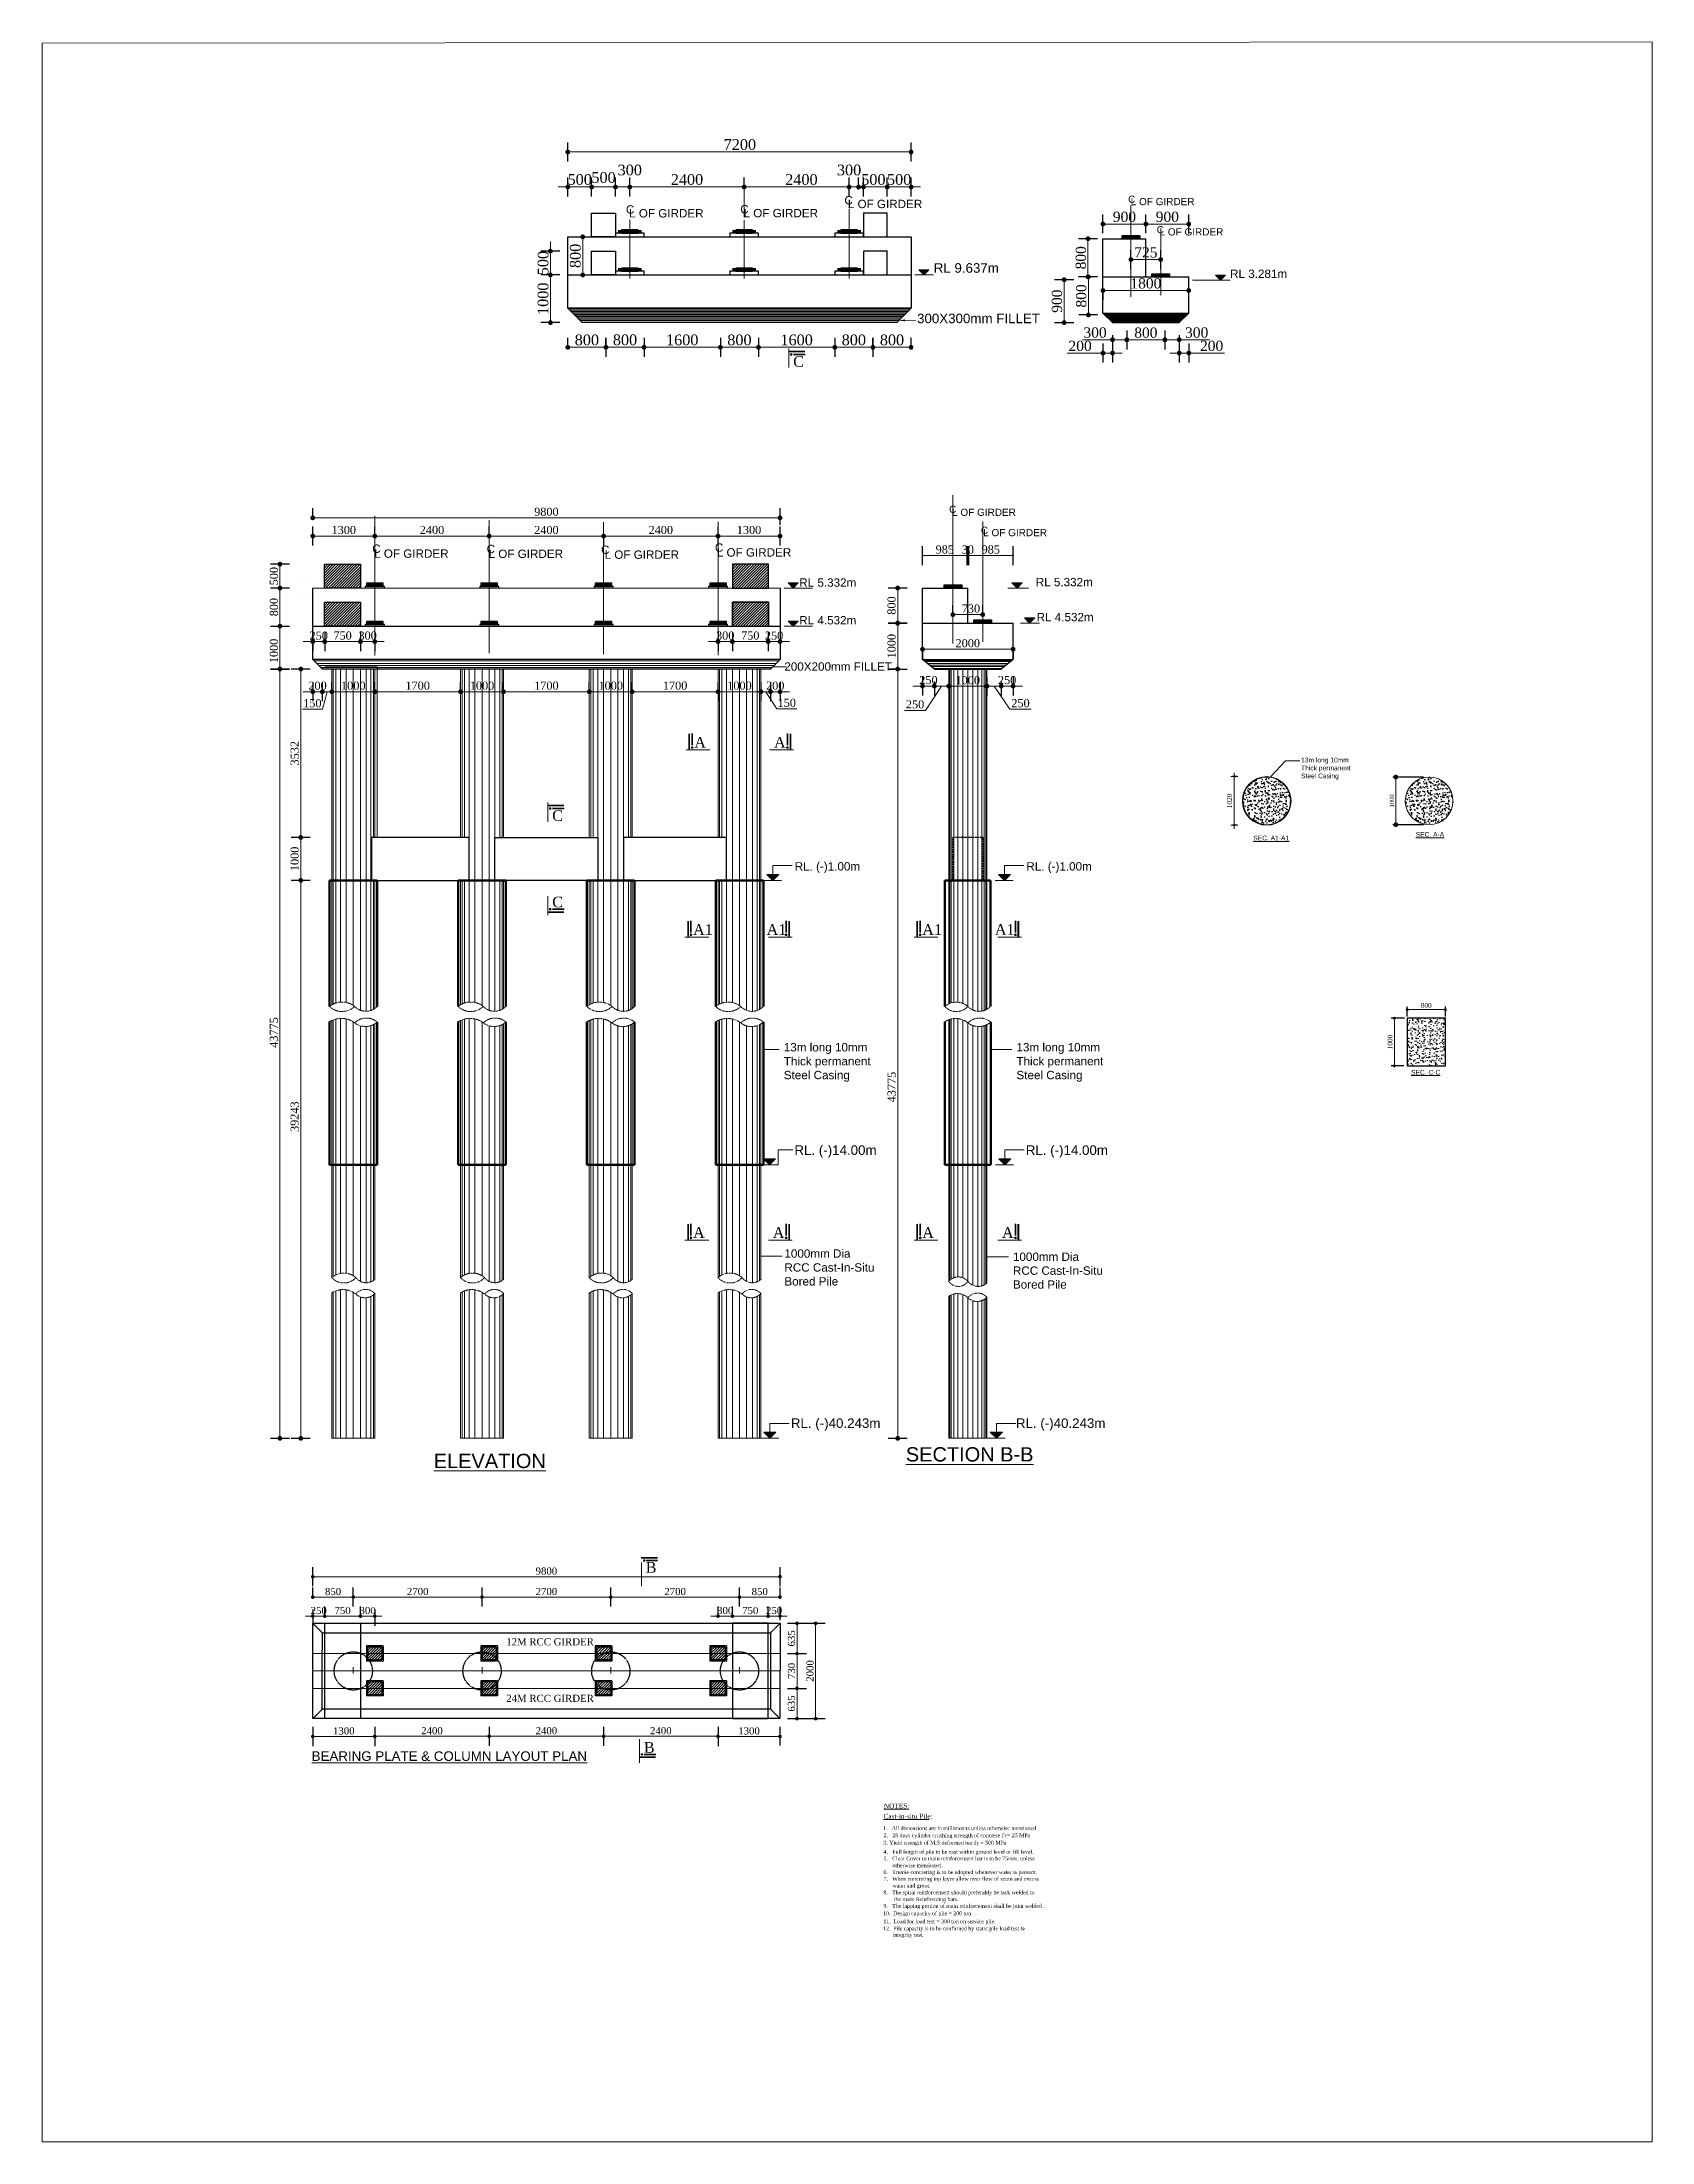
# Model space of a CAD drawing. Header units: millimetres. Extents: x -452357 to 35267, y 81803 to 461763.
# Drawn here: x -70227 to -36457, y 185240 to 229287 of the extents above; entities that cross this region are included whole.
import ezdxf

# ---------------------------------------------------------------- set-up
doc = ezdxf.new("R2010")
doc.units = ezdxf.units.MM
doc.header["$PDMODE"] = 2
for name, pattern in [('CENTER', [2, 1.25, -0.25, 0.25, -0.25]), ('DASHED', [0.75, 0.5, -0.25]), ('HIDDEN', [9.525, 6.35, -3.175])]:
    doc.linetypes.add(name, pattern=pattern)
doc.layers.get('Defpoints').update_dxf_attribs({"lineweight": 13})
for name, color, linetype, lineweight in [('Center Line', 34, 'Continuous', 15), ('Deck Slab', 171, 'Continuous', 18), ('Dimision', 96, 'Continuous', 18), ('hatch', 65, 'Continuous', 15), ('Hatching', 65, 'Continuous', 20), ('Pile', 11, 'Continuous', 15), ('Text', 7, 'Continuous', 15)]:
    doc.layers.add(name, color=color, linetype=linetype, lineweight=lineweight)
doc.layers.add('Pire Line', color=11, linetype='Continuous')
doc.styles.add('ROMANS', font='arial.ttf', dxfattribs={"height": 200})
doc.styles.get("Standard").update_dxf_attribs({"font": 'times.ttf'})
doc.dimstyles.new('dim_75', dxfattribs={"dimscale": 0, "dimtxt": 100, "dimasz": 1.25, "dimexe": 35, "dimexo": 35, "dimgap": 50, "dimtad": 1, "dimdec": 0, "dimtxsty": 'Standard', "dimblk": 'D_TIC', "dimcen": 52.5, "dimclrd": 256, "dimclre": 256, "dimclrt": 256, "dimadec": 0, "dimazin": 0, "dimtfac": 1, "dimtdec": 0, "dimtix": 1, "dimtmove": 0, "dimatfit": 3, "dimldrblk": 'DOT', "dimfxl": 35, "dimfxlon": 1, "dimlwd": -1, "dimarcsym": 0})
doc.dimstyles.new('ISO-25', dxfattribs={"dimtxt": 175, "dimasz": 100, "dimexe": 65, "dimexo": 115.625, "dimgap": 40, "dimtad": 1, "dimtoh": 1, "dimdec": 0, "dimtxsty": 'Standard', "dimblk": 'DOT', "dimcen": 300, "dimclrd": 256, "dimclre": 256, "dimclrt": 256, "dimadec": 0, "dimazin": 0, "dimtfac": 1, "dimtdec": 0, "dimtix": 1, "dimtmove": 0, "dimatfit": 3, "dimldrblk": 'DOT', "dimfxl": 75, "dimlwd": -1, "dimarcsym": 0})
doc.dimstyles.get("Standard").update_dxf_attribs({"dimtxt": 100, "dimasz": 100, "dimexe": 100, "dimexo": 100, "dimgap": 50, "dimtad": 1, "dimdec": 0, "dimlfac": -1, "dimzin": 0, "dimdsep": 46, "dimtxsty": 'Standard', "dimblk": 'DOT', "dimcen": 0, "dimclrd": 4, "dimclre": 4, "dimclrt": 4, "dimadec": 0, "dimazin": 0, "dimtfac": 1, "dimtdec": 0, "dimtix": 1, "dimtofl": 0, "dimtmove": 0, "dimatfit": 3, "dimfxl": 80, "dimtolj": 1, "dimtzin": 0, "dimlwd": 15, "dimarcsym": 2})

msp = doc.modelspace()

# ---------------------------------------------------------------- texts
at = {"layer": 'Text', "style": 'ROMANS'}
for s, height, p in [('RL 9.637m ', 200, (-51523.3, 224447.6)), ('RL 3.281m ', 175, (-45306.5, 224337.9)), ('300X300mm FILLET', 200, (-51872.8, 223389.4)), ('RL 5.332m ', 175, (-54342.9, 217861.7)), ('RL 5.332m ', 175, (-49382.7, 217871.7)), ('RL 4.532m ', 175, (-54342.9, 217071.3)), ('RL 4.532m ', 175, (-49364.3, 217136.8)), ('200X200mm FILLET', 175, (-54656.5, 216100.1)), ('%%USEC. A1-A1', 100, (-44820.1, 212541)), ('%%USEC. A-A', 100, (-41413, 212616.1)), (' RL. (-)1.00m ', 175, (-54507, 211909.1)), (' RL. (-)1.00m ', 175, (-49647.4, 211909.1)), ('%%USEC. C-C', 100, (-41510.8, 207626.5)), (' RL. (-)14.00m ', 200, (-54522.6, 205944.4)), (' RL. (-)14.00m ', 200, (-49669.8, 205944.4)), (' RL. (-)40.243m ', 200, (-54596.7, 200217.5)), (' RL. (-)40.243m ', 200, (-49876.8, 200217.5)), ('%%UELEVATION', 300, (-62010.9, 199375.3)), ('%%USECTION B-B', 300, (-52107.7, 199513.8)), ('%%UBEARING PLATE & COLUMN LAYOUT PLAN', 200, (-64570.1, 193233.9))]:
    msp.add_text(s, height=height, dxfattribs=at).set_placement(p)
at = {"layer": 'Text'}
for s, height, p in [('C', 224.2, (-54470.9, 222473.5)), ('A', 224.2, (-56544.9, 214486.3)), ('A', 224.2, (-54872.8, 214486.3)), ('C', 224.2, (-59525.2, 212949.5)), ('C', 224.2, (-59525.2, 211136.8)), ('A1', 224.17, (-56570.2, 210558.4)), ('A1', 224.17, (-55027.9, 210558.4)), ('A1', 224.17, (-51763.2, 210558.4)), ('A1', 224.17, (-50240.3, 210562.4)), ('A', 224.2, (-56570.2, 204203)), ('A', 224.2, (-54898.1, 204203)), ('A', 224.2, (-51763.2, 204203)), ('A', 224.2, (-50091.1, 204203)), ('B', 224.2, (-57564.5, 197181.9)), ('12M RCC GIRDER', 150, (-60489.2, 195657.7)), ('24M RCC GIRDER', 150, (-60489.2, 194470.5)), ('B', 224.2, (-57603, 193403.6)), ('Cast-in-situ Pile:', 100, (-52576.1, 192023.5)), ('NOTES:', 100, (-52569.1, 192239.7)), ('1.   All dimensions are in millimeters unless otherwise mentioned .', 80, (-52584.9, 191781.4)), ("2.   28 days cylinder crushing strength of concrete f'c= 25 MPa", 80, (-52573.6, 191632.7)), ('3. Yield strength of M.S deformed bar fy = 500 MPa', 80, (-52577.6, 191478.6)), ('4.   Full length of pile to be cast within ground level or fill level.', 80, (-52572.9, 191287.6)), ('5.   Clear Cover to main reinforcement bar is to be 75mm. unless ', 80, (-52576.7, 191145.5)), ('6.   Tremie concreting is to be adopted whenever water is present.', 80, (-52576.1, 190861.5)), ('7.   When concreting top layer allow over flow of scum and excess', 80, (-52575.4, 190719.5)), ('      otherwise mentioned.', 80, (-52571, 191003.5)), ('8.   The spiral reinforcement should preferably be tack welded to ', 80, (-52578.2, 190435.5)), ('      water and grout.', 80, (-52571, 190577.5)), ('       the main Reinforceing bars.', 80, (-52571, 190293.4)), ('10.  Design capacity of pile = 200 ton', 80, (-52584.9, 189996.6)), ('9.   The lapping portion of main reinforcement shall be joint welded .', 80, (-52575.7, 190151.4)), ('11.  Load for load test = 300 ton on service pile.', 80, (-52577.4, 189827.2)), ('12.  Pile capacity is to be confirmed by static pile load test &', 80, (-52584.9, 189678.2)), ('integrity test.', 80, (-52382.4, 189547.6))]:
    msp.add_text(s, height=height, dxfattribs=at).set_placement(p)
at = {"layer": 'Text', "style": 'ROMANS'}
for s, insert, char_height, width, attachment_point in [('C', (-53396.2, 226055.5), 175, 8235.459, 1), ('L OF GIRDER', (-53324.7, 225977.6), 175, 8235.459, 1), ('C', (-47444.9, 226063.9), 150, 8235.459, 1), ('L OF GIRDER', (-47391, 226014.7), 150, 8235.459, 1), ('C', (-57978.5, 225862.3), 175, 8235.459, 1), ('L OF GIRDER', (-57912.1, 225782.2), 175, 8235.459, 1), ('C', (-55581.6, 225867.1), 175, 8235.459, 1), ('L OF GIRDER', (-55512.1, 225785.8), 175, 8235.459, 1), ('C', (-46846.2, 225425), 150, 8235.459, 1), ('L OF GIRDER', (-46787.2, 225379.1), 150, 8235.459, 1), ('C', (-51200, 219561.2), 150, 8235.459, 1), ('L OF GIRDER', (-51138.5, 219498), 150, 8235.459, 1), ('C', (-50533.5, 219120.6), 150, 8235.459, 1), ('L OF GIRDER', (-50485.3, 219071.4), 150, 8235.459, 1), ('C', (-63299.8, 218745.9), 175, 8235.459, 1), ('L OF GIRDER', (-63260.3, 218643.9), 175, 8235.459, 1), ('C', (-60899.8, 218741.6), 175, 8235.459, 1), ('L OF GIRDER', (-60860.3, 218639.6), 175, 8235.459, 1), ('C', (-58499.8, 218724.1), 175, 8235.459, 1), ('L OF GIRDER', (-58427.3, 218622.1), 175, 8235.459, 1), ('C', (-56112.3, 218770.8), 175, 8235.459, 1), ('L OF GIRDER', (-56072.9, 218668.8), 175, 8235.459, 1), ('13m long 10mm Thick permanent\\PSteel Casing', (-43817.3, 214276.7), 100, 1203.695, 1), ('\\pxql;1000mm Dia \\PRCC Cast-In-Situ Bored Pile', (-52356.8, 203962.9), 175, 2297.815, 3), ('\\pxql;1000mm Dia \\PRCC Cast-In-Situ Bored Pile', (-47563.2, 203896.5), 175, 2297.815, 3)]:
    msp.add_mtext(s, dxfattribs=dict(at, insert=insert, char_height=char_height, width=width, attachment_point=attachment_point))
at = {"layer": 'Text', "ltscale": 3, "char_height": 175, "width": 1868.819, "attachment_point": 1, "style": 'ROMANS'}
for insert in [(-54667.7, 208290.1), (-49787.6, 208290.1)]:
    msp.add_mtext('13m long 10mm Thick permanent\\PSteel Casing', dxfattribs=dict(at, insert=insert))

# ---------------------------------------------------------------- blocks, each defined once
blk = doc.blocks.new('_Dot')
at = {"color": 0, "linetype": 'ByBlock', "lineweight": -2}
blk.add_line((-0.5, 0), (-1, 0), dxfattribs=at)
at = {"color": 0, "linetype": 'ByBlock', "const_width": 0.5}
blk.add_lwpolyline([(-0.25, 0, 1), (0.25, 0, 1)], format="xyb", close=True, dxfattribs=at)
blk = doc.blocks.new('*D493')
at = {"layer": 'Defpoints', "color": 0, "ltscale": 3, "transparency": 16777216}
for p in [(-63247, 218924), (-63247, 218817), (-64547, 217406)]:
    blk.add_point(p, dxfattribs=at)
at = {"layer": 'Dimision', "lineweight": -2, "ltscale": 3, "transparency": 16777216}
for p, q in [((-64547, 218724), (-64547, 219124)), ((-63247, 218924), (-63247, 219124))]:
    blk.add_line(p, q, dxfattribs=at)
at = {"layer": 'Dimision', "ltscale": 3, "transparency": 16777216}
blk.add_line((-64447, 218924), (-63347, 218924), dxfattribs=at)
at = {"layer": 'Dimision', "ltscale": 3, "transparency": 16777216, "xscale": 100, "yscale": 100, "zscale": 100, "rotation": 180}
blk.add_blockref('_Dot', (-64547, 218924), dxfattribs=at)
at = {"layer": 'Dimision', "ltscale": 3, "transparency": 16777216, "xscale": 100, "yscale": 100, "zscale": 100}
blk.add_blockref('_Dot', (-63247, 218924), dxfattribs=at)
at = {"layer": 'Dimision', "ltscale": 3, "transparency": 16777216, "insert": (-63897, 219051), "char_height": 170, "attachment_point": 5}
blk.add_mtext('1300', dxfattribs=at)
blk = doc.blocks.new('*D494')
at = {"layer": 'Defpoints', "color": 0, "ltscale": 3, "transparency": 16777216}
for p in [(-63247, 218924), (-63247, 218817), (-60847, 218817)]:
    blk.add_point(p, dxfattribs=at)
at = {"layer": 'Dimision', "lineweight": -2, "ltscale": 3, "transparency": 16777216}
for p, q in [((-63247, 218924), (-63247, 219124)), ((-60847, 218924), (-60847, 219124))]:
    blk.add_line(p, q, dxfattribs=at)
at = {"layer": 'Dimision', "ltscale": 3, "transparency": 16777216}
blk.add_line((-60947, 218924), (-63147, 218924), dxfattribs=at)
at = {"layer": 'Dimision', "ltscale": 3, "transparency": 16777216, "xscale": 100, "yscale": 100, "zscale": 100, "rotation": 180}
blk.add_blockref('_Dot', (-63247, 218924), dxfattribs=at)
at = {"layer": 'Dimision', "ltscale": 3, "transparency": 16777216, "xscale": 100, "yscale": 100, "zscale": 100}
blk.add_blockref('_Dot', (-60847, 218924), dxfattribs=at)
at = {"layer": 'Dimision', "ltscale": 3, "transparency": 16777216, "insert": (-62047, 219051), "char_height": 170, "attachment_point": 5}
blk.add_mtext('2400', dxfattribs=at)
blk = doc.blocks.new('*D495')
at = {"layer": 'Defpoints', "color": 0, "ltscale": 3, "transparency": 16777216}
for p in [(-54747, 218924), (-56047, 218281), (-54747, 217648)]:
    blk.add_point(p, dxfattribs=at)
at = {"layer": 'Dimision', "lineweight": -2, "ltscale": 3, "transparency": 16777216}
for p, q in [((-56047, 218724), (-56047, 219124)), ((-54747, 218724), (-54747, 219124))]:
    blk.add_line(p, q, dxfattribs=at)
at = {"layer": 'Dimision', "ltscale": 3, "transparency": 16777216}
blk.add_line((-55947, 218924), (-54847, 218924), dxfattribs=at)
at = {"layer": 'Dimision', "ltscale": 3, "transparency": 16777216, "xscale": 100, "yscale": 100, "zscale": 100, "rotation": 180}
blk.add_blockref('_Dot', (-56047, 218924), dxfattribs=at)
at = {"layer": 'Dimision', "ltscale": 3, "transparency": 16777216, "xscale": 100, "yscale": 100, "zscale": 100}
blk.add_blockref('_Dot', (-54747, 218924), dxfattribs=at)
at = {"layer": 'Dimision', "ltscale": 3, "transparency": 16777216, "insert": (-55397, 219051), "char_height": 170, "attachment_point": 5}
blk.add_mtext('1300', dxfattribs=at)
blk = doc.blocks.new('*D496')
at = {"layer": 'Defpoints', "color": 0, "ltscale": 3, "transparency": 16777216}
for p in [(-60847, 218924), (-58447, 219031), (-60847, 218817)]:
    blk.add_point(p, dxfattribs=at)
at = {"layer": 'Dimision', "lineweight": -2, "ltscale": 3, "transparency": 16777216}
for p, q in [((-60847, 218924), (-60847, 219124)), ((-58447, 218924), (-58447, 218724))]:
    blk.add_line(p, q, dxfattribs=at)
at = {"layer": 'Dimision', "ltscale": 3, "transparency": 16777216}
blk.add_line((-58547, 218924), (-60747, 218924), dxfattribs=at)
at = {"layer": 'Dimision', "ltscale": 3, "transparency": 16777216, "xscale": 100, "yscale": 100, "zscale": 100, "rotation": 180}
blk.add_blockref('_Dot', (-60847, 218924), dxfattribs=at)
at = {"layer": 'Dimision', "ltscale": 3, "transparency": 16777216, "xscale": 100, "yscale": 100, "zscale": 100}
blk.add_blockref('_Dot', (-58447, 218924), dxfattribs=at)
at = {"layer": 'Dimision', "ltscale": 3, "transparency": 16777216, "insert": (-59647, 219051), "char_height": 170, "attachment_point": 5}
blk.add_mtext('2400', dxfattribs=at)
blk = doc.blocks.new('*D497')
at = {"layer": 'Defpoints', "color": 0, "ltscale": 3, "transparency": 16777216}
for p in [(-64547, 219164), (-54747, 219306), (-54747, 219047)]:
    blk.add_point(p, dxfattribs=at)
at = {"layer": 'Dimision', "lineweight": -2, "ltscale": 3, "transparency": 16777216}
for p, q in [((-64547, 219280), (-64547, 219506)), ((-54747, 219163), (-54747, 219506))]:
    blk.add_line(p, q, dxfattribs=at)
at = {"layer": 'Dimision', "ltscale": 3, "transparency": 16777216}
blk.add_line((-64447, 219306), (-54847, 219306), dxfattribs=at)
at = {"layer": 'Dimision', "ltscale": 3, "transparency": 16777216, "xscale": 100, "yscale": 100, "zscale": 100, "rotation": 180}
blk.add_blockref('_Dot', (-64547, 219306), dxfattribs=at)
at = {"layer": 'Dimision', "ltscale": 3, "transparency": 16777216, "xscale": 100, "yscale": 100, "zscale": 100}
blk.add_blockref('_Dot', (-54747, 219306), dxfattribs=at)
at = {"layer": 'Dimision', "ltscale": 3, "transparency": 16777216, "insert": (-59647, 219432), "char_height": 170, "attachment_point": 5}
blk.add_mtext('9800', dxfattribs=at)
blk = doc.blocks.new('*D498')
at = {"layer": 'Defpoints', "color": 0, "ltscale": 3, "transparency": 16777216}
for p in [(-66425, 217034), (-66622, 216135), (-65236, 216135)]:
    blk.add_point(p, dxfattribs=at)
at = {"layer": 'Dimision', "lineweight": -2, "ltscale": 3, "transparency": 16777216}
for p, q in [((-65436, 217034), (-65036, 217034)), ((-65436, 216135), (-65036, 216135))]:
    blk.add_line(p, q, dxfattribs=at)
at = {"layer": 'Dimision', "ltscale": 3, "transparency": 16777216}
blk.add_line((-65236, 216934), (-65236, 216235), dxfattribs=at)
at = {"layer": 'Dimision', "ltscale": 3, "transparency": 16777216, "xscale": 100, "yscale": 100, "zscale": 100}
for p, rotation in [((-65236, 217034), 90), ((-65236, 216135), 270)]:
    blk.add_blockref('_Dot', p, dxfattribs=dict(at, rotation=rotation))
at = {"layer": 'Dimision', "ltscale": 3, "transparency": 16777216, "insert": (-65362, 216515), "char_height": 170, "attachment_point": 5, "rotation": 90}
blk.add_mtext('1000', dxfattribs=at)
blk = doc.blocks.new('*D510')
at = {"layer": 'Defpoints', "color": 0, "ltscale": 3, "transparency": 16777216}
for p in [(-63462, 212603), (-64799, 211703), (-63393, 211703)]:
    blk.add_point(p, dxfattribs=at)
at = {"layer": 'Dimision', "lineweight": -2, "ltscale": 3, "transparency": 16777216}
for p, q in [((-64599, 212603), (-64999, 212603)), ((-64599, 211703), (-64999, 211703))]:
    blk.add_line(p, q, dxfattribs=at)
at = {"layer": 'Dimision', "ltscale": 3, "transparency": 16777216}
blk.add_line((-64799, 212503), (-64799, 211803), dxfattribs=at)
at = {"layer": 'Dimision', "ltscale": 3, "transparency": 16777216, "xscale": 100, "yscale": 100, "zscale": 100}
for p, rotation in [((-64799, 212603), 90), ((-64799, 211703), 270)]:
    blk.add_blockref('_Dot', p, dxfattribs=dict(at, rotation=rotation))
at = {"layer": 'Dimision', "ltscale": 3, "transparency": 16777216, "insert": (-64926, 212153), "char_height": 170, "attachment_point": 5, "rotation": 90}
blk.add_mtext('1000', dxfattribs=at)
blk = doc.blocks.new('*D511')
at = {"layer": 'Defpoints', "color": 0, "ltscale": 3, "transparency": 16777216}
for p in [(-64799, 211703), (-64499, 211703), (-63725, 199999)]:
    blk.add_point(p, dxfattribs=at)
at = {"layer": 'Dimision', "lineweight": -2, "ltscale": 3, "transparency": 16777216}
for p, q in [((-64615, 211703), (-64999, 211703)), ((-64599, 199999), (-64999, 199999))]:
    blk.add_line(p, q, dxfattribs=at)
at = {"layer": 'Dimision', "ltscale": 3, "transparency": 16777216}
blk.add_line((-64799, 200099), (-64799, 211603), dxfattribs=at)
at = {"layer": 'Dimision', "ltscale": 3, "transparency": 16777216, "xscale": 100, "yscale": 100, "zscale": 100}
for p, rotation in [((-64799, 211703), 90), ((-64799, 199999), 270)]:
    blk.add_blockref('_Dot', p, dxfattribs=dict(at, rotation=rotation))
at = {"layer": 'Dimision', "ltscale": 3, "transparency": 16777216, "insert": (-64926, 206746), "char_height": 170, "width": 596.53, "attachment_point": 5, "rotation": 90}
blk.add_mtext('39243', dxfattribs=at)
blk = doc.blocks.new('*D512')
at = {"layer": 'Defpoints', "color": 0, "ltscale": 3, "transparency": 16777216}
for p in [(-65236, 216135), (-64642, 216135), (-64062, 199999)]:
    blk.add_point(p, dxfattribs=at)
at = {"layer": 'Dimision', "lineweight": -2, "ltscale": 3, "transparency": 16777216}
for p, q in [((-65036, 216135), (-65436, 216135)), ((-65036, 199999), (-65436, 199999))]:
    blk.add_line(p, q, dxfattribs=at)
at = {"layer": 'Dimision', "ltscale": 3, "transparency": 16777216}
blk.add_line((-65236, 200099), (-65236, 216035), dxfattribs=at)
at = {"layer": 'Dimision', "ltscale": 3, "transparency": 16777216, "xscale": 100, "yscale": 100, "zscale": 100}
for p, rotation in [((-65236, 216135), 90), ((-65236, 199999), 270)]:
    blk.add_blockref('_Dot', p, dxfattribs=dict(at, rotation=rotation))
at = {"layer": 'Dimision', "ltscale": 3, "transparency": 16777216, "insert": (-65363, 208512), "char_height": 170, "attachment_point": 5, "rotation": 90}
blk.add_mtext('43775', dxfattribs=at)
blk = doc.blocks.new('*D513')
at = {"layer": 'Defpoints', "color": 0, "ltscale": 3, "transparency": 16777216}
for p in [(-51758, 216118), (-51508, 215918), (-51508, 215777)]:
    blk.add_point(p, dxfattribs=at)
at = {"layer": 'Dimision', "lineweight": -2, "ltscale": 3, "transparency": 16777216}
for p, q in [((-51758, 215977), (-51758, 215577)), ((-51508, 215802), (-51508, 215577))]:
    blk.add_line(p, q, dxfattribs=at)
at = {"layer": 'Dimision', "ltscale": 3, "transparency": 16777216}
for p, q in [((-51858, 215777), (-51958, 215777)), ((-51758, 215777), (-51508, 215777)), ((-51408, 215777), (-51308, 215777))]:
    blk.add_line(p, q, dxfattribs=at)
at = {"layer": 'Dimision', "ltscale": 3, "transparency": 16777216, "xscale": 100, "yscale": 100, "zscale": 100}
blk.add_blockref('_Dot', (-51758, 215777), dxfattribs=at)
at = {"layer": 'Dimision', "ltscale": 3, "transparency": 16777216, "xscale": 100, "yscale": 100, "zscale": 100, "rotation": 180}
blk.add_blockref('_Dot', (-51508, 215777), dxfattribs=at)
at = {"layer": 'Dimision', "ltscale": 3, "transparency": 16777216, "insert": (-51633, 215903), "char_height": 170, "attachment_point": 5}
blk.add_mtext('250', dxfattribs=at)
blk = doc.blocks.new('*D514')
at = {"layer": 'Defpoints', "color": 0, "ltscale": 3, "transparency": 16777216}
for p in [(-51758, 217095), (-52855, 216135), (-52279, 216135)]:
    blk.add_point(p, dxfattribs=at)
at = {"layer": 'Dimision', "lineweight": -2, "ltscale": 3, "transparency": 16777216}
for p, q in [((-52079, 217095), (-52479, 217095)), ((-52479, 216135), (-52079, 216135))]:
    blk.add_line(p, q, dxfattribs=at)
at = {"layer": 'Dimision', "ltscale": 3, "transparency": 16777216}
blk.add_line((-52279, 216995), (-52279, 216235), dxfattribs=at)
at = {"layer": 'Dimision', "ltscale": 3, "transparency": 16777216, "xscale": 100, "yscale": 100, "zscale": 100}
for p, rotation in [((-52279, 217095), 90), ((-52279, 216135), 270)]:
    blk.add_blockref('_Dot', p, dxfattribs=dict(at, rotation=rotation))
at = {"layer": 'Dimision', "ltscale": 3, "transparency": 16777216, "insert": (-52406, 216615), "char_height": 170, "attachment_point": 5, "rotation": 90}
blk.add_mtext('1000', dxfattribs=at)
blk = doc.blocks.new('*D609')
at = {"layer": 'Defpoints', "color": 0, "ltscale": 3, "transparency": 16777216}
for p in [(-51758, 216580), (-49858, 216583), (-49858, 216551)]:
    blk.add_point(p, dxfattribs=at)
at = {"layer": 'Dimision', "lineweight": -2, "ltscale": 3, "transparency": 16777216}
for p, q in [((-51758, 216551), (-51758, 216351)), ((-49858, 216551), (-49858, 216351))]:
    blk.add_line(p, q, dxfattribs=at)
at = {"layer": 'Dimision', "ltscale": 3, "transparency": 16777216}
blk.add_line((-51658, 216551), (-49958, 216551), dxfattribs=at)
at = {"layer": 'Dimision', "ltscale": 3, "transparency": 16777216, "xscale": 100, "yscale": 100, "zscale": 100, "rotation": 180}
blk.add_blockref('_Dot', (-51758, 216551), dxfattribs=at)
at = {"layer": 'Dimision', "ltscale": 3, "transparency": 16777216, "xscale": 100, "yscale": 100, "zscale": 100}
blk.add_blockref('_Dot', (-49858, 216551), dxfattribs=at)
at = {"layer": 'Dimision', "ltscale": 3, "transparency": 16777216, "insert": (-50808, 216677), "char_height": 170, "attachment_point": 5}
blk.add_mtext('2000', dxfattribs=at)
blk = doc.blocks.new('*D515')
at = {"layer": 'Defpoints', "color": 0, "ltscale": 3, "transparency": 16777216}
for p in [(-51508, 215986), (-51208, 216050), (-51208, 215777)]:
    blk.add_point(p, dxfattribs=at)
at = {"layer": 'Dimision', "lineweight": -2, "ltscale": 3, "transparency": 16777216}
for p, q in [((-51508, 215871), (-51508, 215577)), ((-51208, 215934), (-51208, 215577))]:
    blk.add_line(p, q, dxfattribs=at)
at = {"layer": 'Dimision', "ltscale": 3, "transparency": 16777216}
for p, q in [((-51358, 215777), (-51693, 215268)), ((-51408, 215777), (-51308, 215777)), ((-51693, 215268), (-52135, 215268))]:
    blk.add_line(p, q, dxfattribs=at)
at = {"layer": 'Dimision', "ltscale": 3, "transparency": 16777216, "xscale": 100, "yscale": 100, "zscale": 100, "rotation": 180}
blk.add_blockref('_Dot', (-51508, 215777), dxfattribs=at)
at = {"layer": 'Dimision', "ltscale": 3, "transparency": 16777216, "xscale": 100, "yscale": 100, "zscale": 100}
blk.add_blockref('_Dot', (-51208, 215777), dxfattribs=at)
at = {"layer": 'Dimision', "ltscale": 3, "transparency": 16777216, "insert": (-51914, 215394), "char_height": 170, "attachment_point": 5}
blk.add_mtext('250', dxfattribs=at)
blk = doc.blocks.new('*D516')
at = {"layer": 'Defpoints', "color": 0, "ltscale": 3, "transparency": 16777216}
for p in [(-51121, 217276), (-51121, 217135), (-50496, 217135)]:
    blk.add_point(p, dxfattribs=at)
at = {"layer": 'Dimision', "lineweight": -2, "ltscale": 3, "transparency": 16777216}
for p, q in [((-51121, 217250), (-51121, 217476)), ((-50496, 217250), (-50496, 217476))]:
    blk.add_line(p, q, dxfattribs=at)
at = {"layer": 'Dimision', "ltscale": 3, "transparency": 16777216}
blk.add_line((-50596, 217276), (-51021, 217276), dxfattribs=at)
at = {"layer": 'Dimision', "ltscale": 3, "transparency": 16777216, "xscale": 100, "yscale": 100, "zscale": 100, "rotation": 180}
blk.add_blockref('_Dot', (-51121, 217276), dxfattribs=at)
at = {"layer": 'Dimision', "ltscale": 3, "transparency": 16777216, "xscale": 100, "yscale": 100, "zscale": 100}
blk.add_blockref('_Dot', (-50496, 217276), dxfattribs=at)
at = {"layer": 'Dimision', "ltscale": 3, "transparency": 16777216, "insert": (-50742, 217403), "char_height": 170, "attachment_point": 5}
blk.add_mtext('730', dxfattribs=at)
blk = doc.blocks.new('*D610')
at = {"layer": 'Defpoints', "color": 0, "ltscale": 3, "transparency": 16777216}
for p in [(-51208, 216135), (-50408, 216135), (-50408, 215773)]:
    blk.add_point(p, dxfattribs=at)
at = {"layer": 'Dimision', "lineweight": -2, "ltscale": 3, "transparency": 16777216}
for p, q in [((-51208, 215973), (-51208, 215573)), ((-50408, 215973), (-50408, 215573))]:
    blk.add_line(p, q, dxfattribs=at)
at = {"layer": 'Dimision', "ltscale": 3, "transparency": 16777216}
blk.add_line((-51108, 215773), (-50508, 215773), dxfattribs=at)
at = {"layer": 'Dimision', "ltscale": 3, "transparency": 16777216, "xscale": 100, "yscale": 100, "zscale": 100, "rotation": 180}
blk.add_blockref('_Dot', (-51208, 215773), dxfattribs=at)
at = {"layer": 'Dimision', "ltscale": 3, "transparency": 16777216, "xscale": 100, "yscale": 100, "zscale": 100}
blk.add_blockref('_Dot', (-50408, 215773), dxfattribs=at)
at = {"layer": 'Dimision', "ltscale": 3, "transparency": 16777216, "insert": (-50808, 215900), "char_height": 170, "attachment_point": 5}
blk.add_mtext('1000', dxfattribs=at)
blk = doc.blocks.new('*D507')
at = {"layer": 'Defpoints', "color": 0, "ltscale": 3, "transparency": 16777216}
for p in [(-50108, 215918), (-49858, 216118), (-50108, 215777)]:
    blk.add_point(p, dxfattribs=at)
at = {"layer": 'Dimision', "lineweight": -2, "ltscale": 3, "transparency": 16777216}
for p, q in [((-49858, 215977), (-49858, 215577)), ((-50108, 215802), (-50108, 215577))]:
    blk.add_line(p, q, dxfattribs=at)
at = {"layer": 'Dimision', "ltscale": 3, "transparency": 16777216}
for p, q in [((-50208, 215777), (-50308, 215777)), ((-49858, 215777), (-50108, 215777)), ((-49758, 215777), (-49658, 215777))]:
    blk.add_line(p, q, dxfattribs=at)
at = {"layer": 'Dimision', "ltscale": 3, "transparency": 16777216, "xscale": 100, "yscale": 100, "zscale": 100}
blk.add_blockref('_Dot', (-50108, 215777), dxfattribs=at)
at = {"layer": 'Dimision', "ltscale": 3, "transparency": 16777216, "xscale": 100, "yscale": 100, "zscale": 100, "rotation": 180}
blk.add_blockref('_Dot', (-49858, 215777), dxfattribs=at)
at = {"layer": 'Dimision', "ltscale": 3, "transparency": 16777216, "insert": (-49983, 215903), "char_height": 170, "attachment_point": 5}
blk.add_mtext('250', dxfattribs=at)
blk = doc.blocks.new('*D508')
at = {"layer": 'Defpoints', "color": 0, "ltscale": 3, "transparency": 16777216}
for p in [(-50408, 216050), (-50108, 215986), (-50408, 215777)]:
    blk.add_point(p, dxfattribs=at)
at = {"layer": 'Dimision', "lineweight": -2, "ltscale": 3, "transparency": 16777216}
for p, q in [((-50408, 215934), (-50408, 215577)), ((-50108, 215871), (-50108, 215577))]:
    blk.add_line(p, q, dxfattribs=at)
at = {"layer": 'Dimision', "ltscale": 3, "transparency": 16777216}
for p, q in [((-50208, 215777), (-50308, 215777)), ((-50258, 215777), (-49923, 215293)), ((-49923, 215293), (-49481, 215293))]:
    blk.add_line(p, q, dxfattribs=at)
at = {"layer": 'Dimision', "ltscale": 3, "transparency": 16777216, "xscale": 100, "yscale": 100, "zscale": 100, "rotation": 180}
blk.add_blockref('_Dot', (-50408, 215777), dxfattribs=at)
at = {"layer": 'Dimision', "ltscale": 3, "transparency": 16777216, "xscale": 100, "yscale": 100, "zscale": 100}
blk.add_blockref('_Dot', (-50108, 215777), dxfattribs=at)
at = {"layer": 'Dimision', "ltscale": 3, "transparency": 16777216, "insert": (-49702, 215419), "char_height": 170, "attachment_point": 5}
blk.add_mtext('250', dxfattribs=at)
blk = doc.blocks.new('*D509')
at = {"layer": 'Defpoints', "color": 0, "ltscale": 3, "transparency": 16777216}
for p in [(-52279, 216135), (-52279, 216135), (-51921, 199999)]:
    blk.add_point(p, dxfattribs=at)
at = {"layer": 'Dimision', "lineweight": -2, "ltscale": 3, "transparency": 16777216}
for p, q in [((-52279, 216135), (-52479, 216135)), ((-52079, 199999), (-52479, 199999))]:
    blk.add_line(p, q, dxfattribs=at)
at = {"layer": 'Dimision', "ltscale": 3, "transparency": 16777216}
blk.add_line((-52279, 200099), (-52279, 216035), dxfattribs=at)
at = {"layer": 'Dimision', "ltscale": 3, "transparency": 16777216, "xscale": 100, "yscale": 100, "zscale": 100}
for p, rotation in [((-52279, 216135), 90), ((-52279, 199999), 270)]:
    blk.add_blockref('_Dot', p, dxfattribs=dict(at, rotation=rotation))
at = {"layer": 'Dimision', "ltscale": 3, "transparency": 16777216, "insert": (-52406, 207367), "char_height": 170, "attachment_point": 5, "rotation": 90}
blk.add_mtext('43775', dxfattribs=at)
blk = doc.blocks.new('*D499')
at = {"layer": 'Defpoints', "color": 0, "ltscale": 5, "transparency": 16777216}
for p in [(-40791, 208991), (-41591, 208735), (-40791, 208735)]:
    blk.add_point(p, dxfattribs=at)
at = {"layer": 'Dimision', "lineweight": -2, "ltscale": 5, "transparency": 16777216}
for p, q in [((-41591, 208850), (-41591, 209056)), ((-40791, 208850), (-40791, 209056))]:
    blk.add_line(p, q, dxfattribs=at)
at = {"layer": 'Dimision', "ltscale": 5, "transparency": 16777216}
blk.add_line((-41531, 208991), (-40851, 208991), dxfattribs=at)
at = {"layer": 'Dimision', "ltscale": 5, "transparency": 16777216, "xscale": 60, "yscale": 60, "zscale": 60, "rotation": 180}
blk.add_blockref('_Dot', (-41591, 208991), dxfattribs=at)
at = {"layer": 'Dimision', "ltscale": 5, "transparency": 16777216, "xscale": 60, "yscale": 60, "zscale": 60}
blk.add_blockref('_Dot', (-40791, 208991), dxfattribs=at)
at = {"layer": 'Dimision', "ltscale": 5, "transparency": 16777216, "insert": (-41191, 209081), "char_height": 120, "attachment_point": 5}
blk.add_mtext('{\\H0.83333x;800}', dxfattribs=at)
blk = doc.blocks.new('*D500')
at = {"layer": 'Defpoints', "color": 0, "ltscale": 5, "transparency": 16777216}
for p in [(-41131, 213870), (-41831, 212870), (-41131, 212870)]:
    blk.add_point(p, dxfattribs=at)
at = {"layer": 'Dimision', "lineweight": -2, "ltscale": 5, "transparency": 16777216}
for p, q in [((-41247, 213870), (-41896, 213870)), ((-41247, 212870), (-41896, 212870))]:
    blk.add_line(p, q, dxfattribs=at)
at = {"layer": 'Dimision', "ltscale": 5, "transparency": 16777216}
blk.add_line((-41831, 213770), (-41831, 212970), dxfattribs=at)
at = {"layer": 'Dimision', "ltscale": 5, "transparency": 16777216, "xscale": 100, "yscale": 100, "zscale": 100}
for p, rotation in [((-41831, 213870), 90), ((-41831, 212870), 270)]:
    blk.add_blockref('_Dot', p, dxfattribs=dict(at, rotation=rotation))
at = {"layer": 'Dimision', "ltscale": 5, "transparency": 16777216, "insert": (-41916, 213370), "char_height": 160, "attachment_point": 5, "rotation": 90}
blk.add_mtext('{\\H0.5625x;1000}', dxfattribs=at)
blk = doc.blocks.new('*D501')
at = {"layer": 'Defpoints', "color": 0, "ltscale": 5, "transparency": 16777216}
for p in [(-41532, 208811), (-41861, 207811), (-41547, 207811)]:
    blk.add_point(p, dxfattribs=at)
at = {"layer": 'Dimision', "lineweight": -2, "ltscale": 5, "transparency": 16777216}
for p, q in [((-41648, 208811), (-41926, 208811)), ((-41662, 207811), (-41926, 207811))]:
    blk.add_line(p, q, dxfattribs=at)
at = {"layer": 'Dimision', "ltscale": 5, "transparency": 16777216}
blk.add_line((-41861, 208751), (-41861, 207871), dxfattribs=at)
at = {"layer": 'Dimision', "ltscale": 5, "transparency": 16777216, "xscale": 60, "yscale": 60, "zscale": 60}
for p, rotation in [((-41861, 208811), 90), ((-41861, 207811), 270)]:
    blk.add_blockref('_Dot', p, dxfattribs=dict(at, rotation=rotation))
at = {"layer": 'Dimision', "ltscale": 5, "transparency": 16777216, "insert": (-41952, 208311), "char_height": 120, "attachment_point": 5, "rotation": 90}
blk.add_mtext('{\\H0.83333x;1000}', dxfattribs=at)
blk = doc.blocks.new('*D522')
at = {"layer": 'Defpoints', "color": 0, "ltscale": 3, "transparency": 16777216}
for p in [(-63247, 219075), (-63547, 217284), (-63247, 216710)]:
    blk.add_point(p, dxfattribs=at)
at = {"layer": 'Dimision', "lineweight": -2, "ltscale": 3, "transparency": 16777216}
for p, q in [((-63547, 216910), (-63547, 216510)), ((-63247, 216910), (-63247, 216510))]:
    blk.add_line(p, q, dxfattribs=at)
at = {"layer": 'Dimision', "ltscale": 3, "transparency": 16777216}
for p, q in [((-63647, 216710), (-63747, 216710)), ((-63547, 216710), (-63247, 216710)), ((-63147, 216710), (-63047, 216710))]:
    blk.add_line(p, q, dxfattribs=at)
at = {"layer": 'Dimision', "ltscale": 3, "transparency": 16777216, "xscale": 100, "yscale": 100, "zscale": 100}
blk.add_blockref('_Dot', (-63547, 216710), dxfattribs=at)
at = {"layer": 'Dimision', "ltscale": 3, "transparency": 16777216, "xscale": 100, "yscale": 100, "zscale": 100, "rotation": 180}
blk.add_blockref('_Dot', (-63247, 216710), dxfattribs=at)
at = {"layer": 'Dimision', "ltscale": 3, "transparency": 16777216, "insert": (-63397, 216836), "char_height": 170, "attachment_point": 5}
blk.add_mtext('300', dxfattribs=at)
blk = doc.blocks.new('*D523')
at = {"layer": 'Defpoints', "color": 0, "ltscale": 3, "transparency": 16777216}
for p in [(-58447, 219031), (-56047, 218924), (-56047, 218817)]:
    blk.add_point(p, dxfattribs=at)
at = {"layer": 'Dimision', "lineweight": -2, "ltscale": 3, "transparency": 16777216}
for p, q in [((-58447, 218924), (-58447, 218724)), ((-56047, 218924), (-56047, 219124))]:
    blk.add_line(p, q, dxfattribs=at)
at = {"layer": 'Dimision', "ltscale": 3, "transparency": 16777216}
blk.add_line((-58347, 218924), (-56147, 218924), dxfattribs=at)
at = {"layer": 'Dimision', "ltscale": 3, "transparency": 16777216, "xscale": 100, "yscale": 100, "zscale": 100, "rotation": 180}
blk.add_blockref('_Dot', (-58447, 218924), dxfattribs=at)
at = {"layer": 'Dimision', "ltscale": 3, "transparency": 16777216, "xscale": 100, "yscale": 100, "zscale": 100}
blk.add_blockref('_Dot', (-56047, 218924), dxfattribs=at)
at = {"layer": 'Dimision', "ltscale": 3, "transparency": 16777216, "insert": (-57247, 219051), "char_height": 170, "attachment_point": 5}
blk.add_mtext('2400', dxfattribs=at)
blk = doc.blocks.new('*D611')
at = {"layer": 'Defpoints', "color": 0, "ltscale": 3, "transparency": 16777216}
for p in [(-55147, 216135), (-54947, 216135), (-55147, 215659)]:
    blk.add_point(p, dxfattribs=at)
at = {"layer": 'Dimision', "lineweight": -2, "ltscale": 3, "transparency": 16777216}
for p, q in [((-55147, 215859), (-55147, 215459)), ((-54947, 215859), (-54947, 215459))]:
    blk.add_line(p, q, dxfattribs=at)
at = {"layer": 'Dimision', "ltscale": 3, "transparency": 16777216}
for p, q in [((-55247, 215659), (-55347, 215659)), ((-54947, 215659), (-55147, 215659)), ((-54947, 215659), (-55147, 215659)), ((-55047, 215659), (-54814, 215298)), ((-54847, 215659), (-54747, 215659)), ((-54814, 215298), (-54396, 215298))]:
    blk.add_line(p, q, dxfattribs=at)
at = {"layer": 'Dimision', "ltscale": 3, "transparency": 16777216, "xscale": 100, "yscale": 100, "zscale": 100}
blk.add_blockref('_Dot', (-55147, 215659), dxfattribs=at)
at = {"layer": 'Dimision', "ltscale": 3, "transparency": 16777216, "xscale": 100, "yscale": 100, "zscale": 100, "rotation": 180}
blk.add_blockref('_Dot', (-54947, 215659), dxfattribs=at)
at = {"layer": 'Dimision', "ltscale": 3, "transparency": 16777216, "insert": (-54605, 215425), "char_height": 170, "attachment_point": 5}
blk.add_mtext('150', dxfattribs=at)
blk = doc.blocks.new('*D524')
at = {"layer": 'Defpoints', "color": 0, "ltscale": 3, "transparency": 16777216}
for p in [(-55147, 216135), (-56047, 215659), (-56047, 215659)]:
    blk.add_point(p, dxfattribs=at)
at = {"layer": 'Dimision', "lineweight": -2, "ltscale": 3, "transparency": 16777216}
for p, q in [((-55147, 215859), (-55147, 215459)), ((-56047, 215659), (-56047, 215459))]:
    blk.add_line(p, q, dxfattribs=at)
at = {"layer": 'Dimision', "ltscale": 3, "transparency": 16777216}
blk.add_line((-55247, 215659), (-55947, 215659), dxfattribs=at)
at = {"layer": 'Dimision', "ltscale": 3, "transparency": 16777216, "xscale": 100, "yscale": 100, "zscale": 100, "rotation": 180}
blk.add_blockref('_Dot', (-56047, 215659), dxfattribs=at)
at = {"layer": 'Dimision', "ltscale": 3, "transparency": 16777216, "xscale": 100, "yscale": 100, "zscale": 100}
blk.add_blockref('_Dot', (-55147, 215659), dxfattribs=at)
at = {"layer": 'Dimision', "ltscale": 3, "transparency": 16777216, "insert": (-55597, 215785), "char_height": 170, "attachment_point": 5}
blk.add_mtext('1000', dxfattribs=at)
blk = doc.blocks.new('*D525')
at = {"layer": 'Defpoints', "color": 0, "ltscale": 3, "transparency": 16777216}
for p in [(-57847, 215659), (-57847, 215659), (-56047, 215659)]:
    blk.add_point(p, dxfattribs=at)
at = {"layer": 'Dimision', "lineweight": -2, "ltscale": 3, "transparency": 16777216}
for p, q in [((-57847, 215659), (-57847, 215859)), ((-56047, 215659), (-56047, 215859))]:
    blk.add_line(p, q, dxfattribs=at)
at = {"layer": 'Dimision', "ltscale": 3, "transparency": 16777216}
blk.add_line((-56147, 215659), (-57747, 215659), dxfattribs=at)
at = {"layer": 'Dimision', "ltscale": 3, "transparency": 16777216, "xscale": 100, "yscale": 100, "zscale": 100, "rotation": 180}
blk.add_blockref('_Dot', (-57847, 215659), dxfattribs=at)
at = {"layer": 'Dimision', "ltscale": 3, "transparency": 16777216, "xscale": 100, "yscale": 100, "zscale": 100}
blk.add_blockref('_Dot', (-56047, 215659), dxfattribs=at)
at = {"layer": 'Dimision', "ltscale": 3, "transparency": 16777216, "insert": (-56947, 215786), "char_height": 170, "attachment_point": 5}
blk.add_mtext('1700', dxfattribs=at)
blk = doc.blocks.new('*D526')
at = {"layer": 'Defpoints', "color": 0, "ltscale": 3, "transparency": 16777216}
for p in [(-58747, 215659), (-58747, 215659), (-57847, 215659)]:
    blk.add_point(p, dxfattribs=at)
at = {"layer": 'Dimision', "lineweight": -2, "ltscale": 3, "transparency": 16777216}
for p, q in [((-58747, 215659), (-58747, 215859)), ((-57847, 215659), (-57847, 215859))]:
    blk.add_line(p, q, dxfattribs=at)
at = {"layer": 'Dimision', "ltscale": 3, "transparency": 16777216}
blk.add_line((-57947, 215659), (-58647, 215659), dxfattribs=at)
at = {"layer": 'Dimision', "ltscale": 3, "transparency": 16777216, "xscale": 100, "yscale": 100, "zscale": 100, "rotation": 180}
blk.add_blockref('_Dot', (-58747, 215659), dxfattribs=at)
at = {"layer": 'Dimision', "ltscale": 3, "transparency": 16777216, "xscale": 100, "yscale": 100, "zscale": 100}
blk.add_blockref('_Dot', (-57847, 215659), dxfattribs=at)
at = {"layer": 'Dimision', "ltscale": 3, "transparency": 16777216, "insert": (-58297, 215785), "char_height": 170, "attachment_point": 5}
blk.add_mtext('1000', dxfattribs=at)
blk = doc.blocks.new('*D527')
at = {"layer": 'Defpoints', "color": 0, "ltscale": 3, "transparency": 16777216}
for p in [(-60547, 215659), (-60547, 215659), (-58747, 215659)]:
    blk.add_point(p, dxfattribs=at)
at = {"layer": 'Dimision', "lineweight": -2, "ltscale": 3, "transparency": 16777216}
for p, q in [((-60547, 215659), (-60547, 215859)), ((-58747, 215659), (-58747, 215859))]:
    blk.add_line(p, q, dxfattribs=at)
at = {"layer": 'Dimision', "ltscale": 3, "transparency": 16777216}
blk.add_line((-58847, 215659), (-60447, 215659), dxfattribs=at)
at = {"layer": 'Dimision', "ltscale": 3, "transparency": 16777216, "xscale": 100, "yscale": 100, "zscale": 100, "rotation": 180}
blk.add_blockref('_Dot', (-60547, 215659), dxfattribs=at)
at = {"layer": 'Dimision', "ltscale": 3, "transparency": 16777216, "xscale": 100, "yscale": 100, "zscale": 100}
blk.add_blockref('_Dot', (-58747, 215659), dxfattribs=at)
at = {"layer": 'Dimision', "ltscale": 3, "transparency": 16777216, "insert": (-59647, 215786), "char_height": 170, "attachment_point": 5}
blk.add_mtext('1700', dxfattribs=at)
blk = doc.blocks.new('*D528')
at = {"layer": 'Defpoints', "color": 0, "ltscale": 3, "transparency": 16777216}
for p in [(-61447, 215659), (-61447, 215659), (-60547, 215659)]:
    blk.add_point(p, dxfattribs=at)
at = {"layer": 'Dimision', "lineweight": -2, "ltscale": 3, "transparency": 16777216}
for p, q in [((-61447, 215659), (-61447, 215859)), ((-60547, 215659), (-60547, 215859))]:
    blk.add_line(p, q, dxfattribs=at)
at = {"layer": 'Dimision', "ltscale": 3, "transparency": 16777216}
blk.add_line((-60647, 215659), (-61347, 215659), dxfattribs=at)
at = {"layer": 'Dimision', "ltscale": 3, "transparency": 16777216, "xscale": 100, "yscale": 100, "zscale": 100, "rotation": 180}
blk.add_blockref('_Dot', (-61447, 215659), dxfattribs=at)
at = {"layer": 'Dimision', "ltscale": 3, "transparency": 16777216, "xscale": 100, "yscale": 100, "zscale": 100}
blk.add_blockref('_Dot', (-60547, 215659), dxfattribs=at)
at = {"layer": 'Dimision', "ltscale": 3, "transparency": 16777216, "insert": (-60997, 215785), "char_height": 170, "attachment_point": 5}
blk.add_mtext('1000', dxfattribs=at)
blk = doc.blocks.new('*D529')
at = {"layer": 'Defpoints', "color": 0, "ltscale": 3, "transparency": 16777216}
for p in [(-63247, 215659), (-63247, 215659), (-61447, 215659)]:
    blk.add_point(p, dxfattribs=at)
at = {"layer": 'Dimision', "lineweight": -2, "ltscale": 3, "transparency": 16777216}
for p, q in [((-63247, 215659), (-63247, 215859)), ((-61447, 215659), (-61447, 215859))]:
    blk.add_line(p, q, dxfattribs=at)
at = {"layer": 'Dimision', "ltscale": 3, "transparency": 16777216}
blk.add_line((-61547, 215659), (-63147, 215659), dxfattribs=at)
at = {"layer": 'Dimision', "ltscale": 3, "transparency": 16777216, "xscale": 100, "yscale": 100, "zscale": 100, "rotation": 180}
blk.add_blockref('_Dot', (-63247, 215659), dxfattribs=at)
at = {"layer": 'Dimision', "ltscale": 3, "transparency": 16777216, "xscale": 100, "yscale": 100, "zscale": 100}
blk.add_blockref('_Dot', (-61447, 215659), dxfattribs=at)
at = {"layer": 'Dimision', "ltscale": 3, "transparency": 16777216, "insert": (-62347, 215786), "char_height": 170, "attachment_point": 5}
blk.add_mtext('1700', dxfattribs=at)
blk = doc.blocks.new('*D530')
at = {"layer": 'Defpoints', "color": 0, "ltscale": 3, "transparency": 16777216}
for p in [(-64147, 215659), (-64147, 215659), (-63247, 215659)]:
    blk.add_point(p, dxfattribs=at)
at = {"layer": 'Dimision', "lineweight": -2, "ltscale": 3, "transparency": 16777216}
for p, q in [((-64147, 215659), (-64147, 215859)), ((-63247, 215659), (-63247, 215859))]:
    blk.add_line(p, q, dxfattribs=at)
at = {"layer": 'Dimision', "ltscale": 3, "transparency": 16777216}
blk.add_line((-63347, 215659), (-64047, 215659), dxfattribs=at)
at = {"layer": 'Dimision', "ltscale": 3, "transparency": 16777216, "xscale": 100, "yscale": 100, "zscale": 100, "rotation": 180}
blk.add_blockref('_Dot', (-64147, 215659), dxfattribs=at)
at = {"layer": 'Dimision', "ltscale": 3, "transparency": 16777216, "xscale": 100, "yscale": 100, "zscale": 100}
blk.add_blockref('_Dot', (-63247, 215659), dxfattribs=at)
at = {"layer": 'Dimision', "ltscale": 3, "transparency": 16777216, "insert": (-63697, 215785), "char_height": 170, "attachment_point": 5}
blk.add_mtext('1000', dxfattribs=at)
blk = doc.blocks.new('*D612')
at = {"layer": 'Defpoints', "color": 0, "ltscale": 3, "transparency": 16777216}
for p in [(-64347, 216135), (-64347, 215659), (-64147, 215659)]:
    blk.add_point(p, dxfattribs=at)
at = {"layer": 'Dimision', "lineweight": -2, "ltscale": 3, "transparency": 16777216}
for p, q in [((-64347, 215859), (-64347, 215459)), ((-64147, 215659), (-64147, 215859))]:
    blk.add_line(p, q, dxfattribs=at)
at = {"layer": 'Dimision', "ltscale": 3, "transparency": 16777216}
for p, q in [((-64447, 215659), (-64547, 215659)), ((-64147, 215659), (-64347, 215659)), ((-64147, 215659), (-64347, 215659)), ((-64247, 215659), (-64346, 215291)), ((-64047, 215659), (-63947, 215659)), ((-64346, 215291), (-64765, 215291))]:
    blk.add_line(p, q, dxfattribs=at)
at = {"layer": 'Dimision', "ltscale": 3, "transparency": 16777216, "xscale": 100, "yscale": 100, "zscale": 100}
blk.add_blockref('_Dot', (-64347, 215659), dxfattribs=at)
at = {"layer": 'Dimision', "ltscale": 3, "transparency": 16777216, "xscale": 100, "yscale": 100, "zscale": 100, "rotation": 180}
blk.add_blockref('_Dot', (-64147, 215659), dxfattribs=at)
at = {"layer": 'Dimision', "ltscale": 3, "transparency": 16777216, "insert": (-64556, 215417), "char_height": 170, "attachment_point": 5}
blk.add_mtext('150', dxfattribs=at)
blk = doc.blocks.new('*D613')
at = {"layer": 'Defpoints', "color": 0, "ltscale": 3, "transparency": 16777216}
for p in [(-64547, 216335), (-64347, 216135), (-64547, 215659)]:
    blk.add_point(p, dxfattribs=at)
at = {"layer": 'Dimision', "lineweight": -2, "ltscale": 3, "transparency": 16777216}
for p, q in [((-64547, 215859), (-64547, 215459)), ((-64347, 215859), (-64347, 215459))]:
    blk.add_line(p, q, dxfattribs=at)
at = {"layer": 'Dimision', "ltscale": 3, "transparency": 16777216}
for p, q in [((-64647, 215659), (-64747, 215659)), ((-64347, 215659), (-64547, 215659)), ((-64247, 215659), (-64147, 215659))]:
    blk.add_line(p, q, dxfattribs=at)
at = {"layer": 'Dimision', "ltscale": 3, "transparency": 16777216, "xscale": 100, "yscale": 100, "zscale": 100}
blk.add_blockref('_Dot', (-64547, 215659), dxfattribs=at)
at = {"layer": 'Dimision', "ltscale": 3, "transparency": 16777216, "xscale": 100, "yscale": 100, "zscale": 100, "rotation": 180}
blk.add_blockref('_Dot', (-64347, 215659), dxfattribs=at)
at = {"layer": 'Dimision', "ltscale": 3, "transparency": 16777216, "insert": (-64447, 215785), "char_height": 170, "attachment_point": 5}
blk.add_mtext('200', dxfattribs=at)
blk = doc.blocks.new('*D614')
at = {"layer": 'Defpoints', "color": 0, "ltscale": 3, "transparency": 16777216}
for p in [(-54747, 216335), (-54947, 216135), (-54947, 215659)]:
    blk.add_point(p, dxfattribs=at)
at = {"layer": 'Dimision', "lineweight": -2, "ltscale": 3, "transparency": 16777216}
for p, q in [((-54947, 215859), (-54947, 215459)), ((-54747, 215859), (-54747, 215459))]:
    blk.add_line(p, q, dxfattribs=at)
at = {"layer": 'Dimision', "ltscale": 3, "transparency": 16777216}
for p, q in [((-55047, 215659), (-55147, 215659)), ((-54747, 215659), (-54947, 215659)), ((-54647, 215659), (-54547, 215659))]:
    blk.add_line(p, q, dxfattribs=at)
at = {"layer": 'Dimision', "ltscale": 3, "transparency": 16777216, "xscale": 100, "yscale": 100, "zscale": 100}
blk.add_blockref('_Dot', (-54947, 215659), dxfattribs=at)
at = {"layer": 'Dimision', "ltscale": 3, "transparency": 16777216, "xscale": 100, "yscale": 100, "zscale": 100, "rotation": 180}
blk.add_blockref('_Dot', (-54747, 215659), dxfattribs=at)
at = {"layer": 'Dimision', "ltscale": 3, "transparency": 16777216, "insert": (-54847, 215785), "char_height": 170, "attachment_point": 5}
blk.add_mtext('200', dxfattribs=at)
blk = doc.blocks.new('*D534')
at = {"layer": 'Defpoints', "color": 0, "ltscale": 3, "transparency": 16777216}
for p in [(-57598, 223401), (-55998, 223401), (-55998, 222883)]:
    blk.add_point(p, dxfattribs=at)
at = {"layer": 'Dimision', "lineweight": -2, "ltscale": 3, "transparency": 16777216}
for p, q in [((-57598, 223083), (-57598, 222683)), ((-55998, 223083), (-55998, 222683))]:
    blk.add_line(p, q, dxfattribs=at)
at = {"layer": 'Dimision', "ltscale": 3, "transparency": 16777216}
blk.add_line((-57498, 222883), (-56098, 222883), dxfattribs=at)
at = {"layer": 'Dimision', "ltscale": 3, "transparency": 16777216, "xscale": 100, "yscale": 100, "zscale": 100, "rotation": 180}
blk.add_blockref('_Dot', (-57598, 222883), dxfattribs=at)
at = {"layer": 'Dimision', "ltscale": 3, "transparency": 16777216, "xscale": 100, "yscale": 100, "zscale": 100}
blk.add_blockref('_Dot', (-55998, 222883), dxfattribs=at)
at = {"layer": 'Dimision', "ltscale": 3, "transparency": 16777216, "insert": (-56798, 223037), "char_height": 225, "attachment_point": 5}
blk.add_mtext('1600', dxfattribs=at)
blk = doc.blocks.new('*D535')
at = {"layer": 'Defpoints', "color": 0, "ltscale": 3, "transparency": 16777216}
for p in [(-59198, 222883), (-58398, 222883), (-58398, 222883)]:
    blk.add_point(p, dxfattribs=at)
at = {"layer": 'Dimision', "lineweight": -2, "ltscale": 3, "transparency": 16777216}
for p, q in [((-59198, 222883), (-59198, 223083)), ((-58398, 222883), (-58398, 223083))]:
    blk.add_line(p, q, dxfattribs=at)
at = {"layer": 'Dimision', "ltscale": 3, "transparency": 16777216}
blk.add_line((-59098, 222883), (-58498, 222883), dxfattribs=at)
at = {"layer": 'Dimision', "ltscale": 3, "transparency": 16777216, "xscale": 100, "yscale": 100, "zscale": 100, "rotation": 180}
blk.add_blockref('_Dot', (-59198, 222883), dxfattribs=at)
at = {"layer": 'Dimision', "ltscale": 3, "transparency": 16777216, "xscale": 100, "yscale": 100, "zscale": 100}
blk.add_blockref('_Dot', (-58398, 222883), dxfattribs=at)
at = {"layer": 'Dimision', "ltscale": 3, "transparency": 16777216, "insert": (-58798, 223037), "char_height": 225, "attachment_point": 5}
blk.add_mtext('800', dxfattribs=at)
blk = doc.blocks.new('*D536')
at = {"layer": 'Defpoints', "color": 0, "ltscale": 3, "transparency": 16777216}
for p in [(-55198, 223401), (-53598, 223401), (-55198, 222883)]:
    blk.add_point(p, dxfattribs=at)
at = {"layer": 'Dimision', "lineweight": -2, "ltscale": 3, "transparency": 16777216}
for p, q in [((-55198, 223083), (-55198, 222683)), ((-53598, 223083), (-53598, 222683))]:
    blk.add_line(p, q, dxfattribs=at)
at = {"layer": 'Dimision', "ltscale": 3, "transparency": 16777216}
blk.add_line((-53698, 222883), (-55098, 222883), dxfattribs=at)
at = {"layer": 'Dimision', "ltscale": 3, "transparency": 16777216, "xscale": 100, "yscale": 100, "zscale": 100, "rotation": 180}
blk.add_blockref('_Dot', (-55198, 222883), dxfattribs=at)
at = {"layer": 'Dimision', "ltscale": 3, "transparency": 16777216, "xscale": 100, "yscale": 100, "zscale": 100}
blk.add_blockref('_Dot', (-53598, 222883), dxfattribs=at)
at = {"layer": 'Dimision', "ltscale": 3, "transparency": 16777216, "insert": (-54398, 223037), "char_height": 225, "attachment_point": 5}
blk.add_mtext('1600', dxfattribs=at)
blk = doc.blocks.new('*D537')
at = {"layer": 'Defpoints', "color": 0, "ltscale": 3, "transparency": 16777216}
for p in [(-52798, 222883), (-52798, 222883), (-51998, 222883)]:
    blk.add_point(p, dxfattribs=at)
at = {"layer": 'Dimision', "lineweight": -2, "ltscale": 3, "transparency": 16777216}
for p, q in [((-52798, 222883), (-52798, 223083)), ((-51998, 222883), (-51998, 223083))]:
    blk.add_line(p, q, dxfattribs=at)
at = {"layer": 'Dimision', "ltscale": 3, "transparency": 16777216}
blk.add_line((-52098, 222883), (-52698, 222883), dxfattribs=at)
at = {"layer": 'Dimision', "ltscale": 3, "transparency": 16777216, "xscale": 100, "yscale": 100, "zscale": 100, "rotation": 180}
blk.add_blockref('_Dot', (-52798, 222883), dxfattribs=at)
at = {"layer": 'Dimision', "ltscale": 3, "transparency": 16777216, "xscale": 100, "yscale": 100, "zscale": 100}
blk.add_blockref('_Dot', (-51998, 222883), dxfattribs=at)
at = {"layer": 'Dimision', "ltscale": 3, "transparency": 16777216, "insert": (-52398, 223037), "char_height": 225, "attachment_point": 5}
blk.add_mtext('800', dxfattribs=at)
blk = doc.blocks.new('*D538')
at = {"layer": 'Defpoints', "color": 0, "ltscale": 3, "transparency": 16777216}
for p in [(-58398, 223403), (-57598, 223403), (-57598, 222884)]:
    blk.add_point(p, dxfattribs=at)
at = {"layer": 'Dimision', "lineweight": -2, "ltscale": 3, "transparency": 16777216}
for p, q in [((-58398, 223084), (-58398, 222684)), ((-57598, 223084), (-57598, 222684))]:
    blk.add_line(p, q, dxfattribs=at)
at = {"layer": 'Dimision', "ltscale": 3, "transparency": 16777216}
blk.add_line((-58298, 222884), (-57698, 222884), dxfattribs=at)
at = {"layer": 'Dimision', "ltscale": 3, "transparency": 16777216, "xscale": 100, "yscale": 100, "zscale": 100, "rotation": 180}
blk.add_blockref('_Dot', (-58398, 222884), dxfattribs=at)
at = {"layer": 'Dimision', "ltscale": 3, "transparency": 16777216, "xscale": 100, "yscale": 100, "zscale": 100}
blk.add_blockref('_Dot', (-57598, 222884), dxfattribs=at)
at = {"layer": 'Dimision', "ltscale": 3, "transparency": 16777216, "insert": (-57998, 223039), "char_height": 225, "attachment_point": 5}
blk.add_mtext('800', dxfattribs=at)
blk = doc.blocks.new('*D539')
at = {"layer": 'Defpoints', "color": 0, "ltscale": 3, "transparency": 16777216}
for p in [(-53598, 223401), (-52798, 223401), (-53598, 222883)]:
    blk.add_point(p, dxfattribs=at)
at = {"layer": 'Dimision', "lineweight": -2, "ltscale": 3, "transparency": 16777216}
for p, q in [((-53598, 223083), (-53598, 222683)), ((-52798, 223083), (-52798, 222683))]:
    blk.add_line(p, q, dxfattribs=at)
at = {"layer": 'Dimision', "ltscale": 3, "transparency": 16777216}
blk.add_line((-52898, 222883), (-53498, 222883), dxfattribs=at)
at = {"layer": 'Dimision', "ltscale": 3, "transparency": 16777216, "xscale": 100, "yscale": 100, "zscale": 100, "rotation": 180}
blk.add_blockref('_Dot', (-53598, 222883), dxfattribs=at)
at = {"layer": 'Dimision', "ltscale": 3, "transparency": 16777216, "xscale": 100, "yscale": 100, "zscale": 100}
blk.add_blockref('_Dot', (-52798, 222883), dxfattribs=at)
at = {"layer": 'Dimision', "ltscale": 3, "transparency": 16777216, "insert": (-53198, 223037), "char_height": 225, "attachment_point": 5}
blk.add_mtext('800', dxfattribs=at)
blk = doc.blocks.new('*D540')
at = {"layer": 'Defpoints', "color": 0, "ltscale": 3, "transparency": 16777216}
for p in [(-55998, 223401), (-55198, 223401), (-55198, 222883)]:
    blk.add_point(p, dxfattribs=at)
at = {"layer": 'Dimision', "lineweight": -2, "ltscale": 3, "transparency": 16777216}
for p, q in [((-55998, 223083), (-55998, 222683)), ((-55198, 223083), (-55198, 222683))]:
    blk.add_line(p, q, dxfattribs=at)
at = {"layer": 'Dimision', "ltscale": 3, "transparency": 16777216}
blk.add_line((-55898, 222883), (-55298, 222883), dxfattribs=at)
at = {"layer": 'Dimision', "ltscale": 3, "transparency": 16777216, "xscale": 100, "yscale": 100, "zscale": 100, "rotation": 180}
blk.add_blockref('_Dot', (-55998, 222883), dxfattribs=at)
at = {"layer": 'Dimision', "ltscale": 3, "transparency": 16777216, "xscale": 100, "yscale": 100, "zscale": 100}
blk.add_blockref('_Dot', (-55198, 222883), dxfattribs=at)
at = {"layer": 'Dimision', "ltscale": 3, "transparency": 16777216, "insert": (-55598, 223037), "char_height": 225, "attachment_point": 5}
blk.add_mtext('800', dxfattribs=at)
blk = doc.blocks.new('*D541')
at = {"layer": 'Defpoints', "color": 0, "ltscale": 3, "transparency": 16777216}
for p in [(-47973, 223384), (-47773, 223184), (-47773, 222763)]:
    blk.add_point(p, dxfattribs=at)
at = {"layer": 'Dimision', "lineweight": -2, "ltscale": 3, "transparency": 16777216}
for p, q in [((-47973, 222963), (-47973, 222563)), ((-47773, 222963), (-47773, 222563))]:
    blk.add_line(p, q, dxfattribs=at)
at = {"layer": 'Dimision', "ltscale": 3, "transparency": 16777216}
for p, q in [((-48073, 222763), (-48722, 222763)), ((-47773, 222763), (-47973, 222763)), ((-47673, 222763), (-47573, 222763))]:
    blk.add_line(p, q, dxfattribs=at)
at = {"layer": 'Dimision', "ltscale": 3, "transparency": 16777216, "xscale": 100, "yscale": 100, "zscale": 100}
blk.add_blockref('_Dot', (-47973, 222763), dxfattribs=at)
at = {"layer": 'Dimision', "ltscale": 3, "transparency": 16777216, "xscale": 100, "yscale": 100, "zscale": 100, "rotation": 180}
blk.add_blockref('_Dot', (-47773, 222763), dxfattribs=at)
at = {"layer": 'Dimision', "ltscale": 3, "transparency": 16777216, "insert": (-48453, 222912), "char_height": 215, "attachment_point": 5}
blk.add_mtext('200', dxfattribs=at)
blk = doc.blocks.new('*D542')
at = {"layer": 'Defpoints', "color": 0, "ltscale": 3, "transparency": 16777216}
for p in [(-48119, 224301), (-49121, 223401), (-48787, 223401)]:
    blk.add_point(p, dxfattribs=at)
at = {"layer": 'Dimision', "lineweight": -2, "ltscale": 3, "transparency": 16777216}
for p, q in [((-48587, 224301), (-48987, 224301)), ((-48987, 223401), (-48587, 223401))]:
    blk.add_line(p, q, dxfattribs=at)
at = {"layer": 'Dimision', "ltscale": 3, "transparency": 16777216}
blk.add_line((-48787, 224201), (-48787, 223501), dxfattribs=at)
at = {"layer": 'Dimision', "ltscale": 3, "transparency": 16777216, "xscale": 100, "yscale": 100, "zscale": 100}
for p, rotation in [((-48787, 224301), 90), ((-48787, 223401), 270)]:
    blk.add_blockref('_Dot', p, dxfattribs=dict(at, rotation=rotation))
at = {"layer": 'Dimision', "ltscale": 3, "transparency": 16777216, "insert": (-48937, 223851), "char_height": 215, "attachment_point": 5, "rotation": 90}
blk.add_mtext('900', dxfattribs=at)
blk = doc.blocks.new('*D615')
at = {"layer": 'Defpoints', "color": 0, "ltscale": 3, "transparency": 16777216}
for p in [(-47973, 224104), (-46173, 224075), (-46173, 223849)]:
    blk.add_point(p, dxfattribs=at)
at = {"layer": 'Dimision', "lineweight": -2, "ltscale": 3, "transparency": 16777216}
for p, q in [((-46173, 223965), (-46173, 224275)), ((-47973, 224075), (-47973, 223875))]:
    blk.add_line(p, q, dxfattribs=at)
at = {"layer": 'Dimision', "ltscale": 3, "transparency": 16777216}
blk.add_line((-47873, 224075), (-46273, 224075), dxfattribs=at)
at = {"layer": 'Dimision', "ltscale": 3, "transparency": 16777216, "xscale": 100, "yscale": 100, "zscale": 100, "rotation": 180}
blk.add_blockref('_Dot', (-47973, 224075), dxfattribs=at)
at = {"layer": 'Dimision', "ltscale": 3, "transparency": 16777216, "xscale": 100, "yscale": 100, "zscale": 100}
blk.add_blockref('_Dot', (-46173, 224075), dxfattribs=at)
at = {"layer": 'Dimision', "ltscale": 3, "transparency": 16777216, "insert": (-47073, 224224), "char_height": 215, "attachment_point": 5}
blk.add_mtext('1800', dxfattribs=at)
blk = doc.blocks.new('*D543')
at = {"layer": 'Defpoints', "color": 0, "ltscale": 3, "transparency": 16777216}
for p in [(-47773, 223252), (-47473, 223316), (-47473, 223043)]:
    blk.add_point(p, dxfattribs=at)
at = {"layer": 'Dimision', "ltscale": 3, "transparency": 16777216}
for p, q in [((-47773, 223043), (-48405, 223043)), ((-47573, 223043), (-47673, 223043))]:
    blk.add_line(p, q, dxfattribs=at)
at = {"layer": 'Dimision', "lineweight": -2, "ltscale": 3, "transparency": 16777216}
for p, q in [((-47773, 223137), (-47773, 222843)), ((-47473, 223200), (-47473, 222843))]:
    blk.add_line(p, q, dxfattribs=at)
at = {"layer": 'Dimision', "ltscale": 3, "transparency": 16777216, "xscale": 100, "yscale": 100, "zscale": 100, "rotation": 180}
blk.add_blockref('_Dot', (-47773, 223043), dxfattribs=at)
at = {"layer": 'Dimision', "ltscale": 3, "transparency": 16777216, "xscale": 100, "yscale": 100, "zscale": 100}
blk.add_blockref('_Dot', (-47473, 223043), dxfattribs=at)
at = {"layer": 'Dimision', "ltscale": 3, "transparency": 16777216, "insert": (-48139, 223192), "char_height": 215, "attachment_point": 5}
blk.add_mtext('300', dxfattribs=at)
blk = doc.blocks.new('*D531')
at = {"layer": 'Defpoints', "color": 0, "ltscale": 3, "transparency": 16777216}
for p in [(-47386, 224724), (-47386, 224401), (-46761, 224401)]:
    blk.add_point(p, dxfattribs=at)
at = {"layer": 'Dimision', "lineweight": -2, "ltscale": 3, "transparency": 16777216}
for p, q in [((-47386, 224524), (-47386, 224924)), ((-46761, 224524), (-46761, 224924))]:
    blk.add_line(p, q, dxfattribs=at)
at = {"layer": 'Dimision', "ltscale": 3, "transparency": 16777216}
blk.add_line((-46861, 224724), (-47286, 224724), dxfattribs=at)
at = {"layer": 'Dimision', "ltscale": 3, "transparency": 16777216, "xscale": 100, "yscale": 100, "zscale": 100, "rotation": 180}
blk.add_blockref('_Dot', (-47386, 224724), dxfattribs=at)
at = {"layer": 'Dimision', "ltscale": 3, "transparency": 16777216, "xscale": 100, "yscale": 100, "zscale": 100}
blk.add_blockref('_Dot', (-46761, 224724), dxfattribs=at)
at = {"layer": 'Dimision', "ltscale": 3, "transparency": 16777216, "insert": (-47073, 224873), "char_height": 215, "attachment_point": 5}
blk.add_mtext('725', dxfattribs=at)
blk = doc.blocks.new('*D616')
at = {"layer": 'Defpoints', "color": 0, "ltscale": 3, "transparency": 16777216}
for p in [(-47473, 223401), (-46673, 223401), (-46673, 223039)]:
    blk.add_point(p, dxfattribs=at)
at = {"layer": 'Dimision', "lineweight": -2, "ltscale": 3, "transparency": 16777216}
for p, q in [((-47473, 223239), (-47473, 222839)), ((-46673, 223239), (-46673, 222839))]:
    blk.add_line(p, q, dxfattribs=at)
at = {"layer": 'Dimision', "ltscale": 3, "transparency": 16777216}
blk.add_line((-47373, 223039), (-46773, 223039), dxfattribs=at)
at = {"layer": 'Dimision', "ltscale": 3, "transparency": 16777216, "xscale": 100, "yscale": 100, "zscale": 100, "rotation": 180}
blk.add_blockref('_Dot', (-47473, 223039), dxfattribs=at)
at = {"layer": 'Dimision', "ltscale": 3, "transparency": 16777216, "xscale": 100, "yscale": 100, "zscale": 100}
blk.add_blockref('_Dot', (-46673, 223039), dxfattribs=at)
at = {"layer": 'Dimision', "ltscale": 3, "transparency": 16777216, "insert": (-47073, 223189), "char_height": 215, "attachment_point": 5}
blk.add_mtext('800', dxfattribs=at)
blk = doc.blocks.new('*D532')
at = {"layer": 'Defpoints', "color": 0, "ltscale": 3, "transparency": 16777216}
for p in [(-46173, 223384), (-46373, 223184), (-46373, 222763)]:
    blk.add_point(p, dxfattribs=at)
at = {"layer": 'Dimision', "lineweight": -2, "ltscale": 3, "transparency": 16777216}
for p, q in [((-46373, 222963), (-46373, 222563)), ((-46173, 222963), (-46173, 222563))]:
    blk.add_line(p, q, dxfattribs=at)
at = {"layer": 'Dimision', "ltscale": 3, "transparency": 16777216}
for p, q in [((-46473, 222763), (-46573, 222763)), ((-46373, 222763), (-46173, 222763)), ((-46073, 222763), (-45425, 222763))]:
    blk.add_line(p, q, dxfattribs=at)
at = {"layer": 'Dimision', "ltscale": 3, "transparency": 16777216, "xscale": 100, "yscale": 100, "zscale": 100}
blk.add_blockref('_Dot', (-46373, 222763), dxfattribs=at)
at = {"layer": 'Dimision', "ltscale": 3, "transparency": 16777216, "xscale": 100, "yscale": 100, "zscale": 100, "rotation": 180}
blk.add_blockref('_Dot', (-46173, 222763), dxfattribs=at)
at = {"layer": 'Dimision', "ltscale": 3, "transparency": 16777216, "insert": (-45694, 222912), "char_height": 215, "attachment_point": 5}
blk.add_mtext('200', dxfattribs=at)
blk = doc.blocks.new('*D533')
at = {"layer": 'Defpoints', "color": 0, "ltscale": 3, "transparency": 16777216}
for p in [(-46673, 223316), (-46673, 223043), (-46373, 223252)]:
    blk.add_point(p, dxfattribs=at)
at = {"layer": 'Dimision', "lineweight": -2, "ltscale": 3, "transparency": 16777216}
for p, q in [((-46673, 223200), (-46673, 222843)), ((-46373, 223137), (-46373, 222843))]:
    blk.add_line(p, q, dxfattribs=at)
at = {"layer": 'Dimision', "ltscale": 3, "transparency": 16777216}
for p, q in [((-46573, 223043), (-46473, 223043)), ((-46373, 223043), (-45741, 223043))]:
    blk.add_line(p, q, dxfattribs=at)
at = {"layer": 'Dimision', "ltscale": 3, "transparency": 16777216, "xscale": 100, "yscale": 100, "zscale": 100, "rotation": 180}
blk.add_blockref('_Dot', (-46673, 223043), dxfattribs=at)
at = {"layer": 'Dimision', "ltscale": 3, "transparency": 16777216, "xscale": 100, "yscale": 100, "zscale": 100}
blk.add_blockref('_Dot', (-46373, 223043), dxfattribs=at)
at = {"layer": 'Dimision', "ltscale": 3, "transparency": 16777216, "insert": (-46007, 223192), "char_height": 215, "attachment_point": 5}
blk.add_mtext('300', dxfattribs=at)
blk = doc.blocks.new('*D546')
at = {"layer": 'Defpoints', "color": 0, "ltscale": 3, "transparency": 16777216}
for p in [(-58750, 224401), (-59562, 223401), (-58600, 223401)]:
    blk.add_point(p, dxfattribs=at)
at = {"layer": 'Dimision', "lineweight": -2, "ltscale": 3, "transparency": 16777216}
for p, q in [((-59362, 224401), (-59762, 224401)), ((-59362, 223401), (-59762, 223401))]:
    blk.add_line(p, q, dxfattribs=at)
at = {"layer": 'Dimision', "ltscale": 3, "transparency": 16777216}
blk.add_line((-59562, 224301), (-59562, 223501), dxfattribs=at)
at = {"layer": 'Dimision', "ltscale": 3, "transparency": 16777216, "xscale": 100, "yscale": 100, "zscale": 100}
for p, rotation in [((-59562, 224401), 90), ((-59562, 223401), 270)]:
    blk.add_blockref('_Dot', p, dxfattribs=dict(at, rotation=rotation))
at = {"layer": 'Dimision', "ltscale": 3, "transparency": 16777216, "insert": (-59716, 223901), "char_height": 225, "attachment_point": 5, "rotation": 90}
blk.add_mtext('1000', dxfattribs=at)
blk = doc.blocks.new('*D547')
at = {"layer": 'Defpoints', "color": 0, "ltscale": 3, "transparency": 16777216}
for p in [(-57898, 226246), (-58198, 224900), (-57898, 224887)]:
    blk.add_point(p, dxfattribs=at)
at = {"layer": 'Dimision', "lineweight": -2, "ltscale": 3, "transparency": 16777216}
for p, q in [((-58198, 226046), (-58198, 226446)), ((-57898, 226046), (-57898, 226446))]:
    blk.add_line(p, q, dxfattribs=at)
at = {"layer": 'Dimision', "ltscale": 3, "transparency": 16777216}
blk.add_line((-58098, 226246), (-57998, 226246), dxfattribs=at)
at = {"layer": 'Dimision', "ltscale": 3, "transparency": 16777216, "xscale": 100, "yscale": 100, "zscale": 100, "rotation": 180}
blk.add_blockref('_Dot', (-58198, 226246), dxfattribs=at)
at = {"layer": 'Dimision', "ltscale": 3, "transparency": 16777216, "xscale": 100, "yscale": 100, "zscale": 100}
blk.add_blockref('_Dot', (-57898, 226246), dxfattribs=at)
at = {"layer": 'Dimision', "ltscale": 3, "transparency": 16777216, "insert": (-57898, 226601), "char_height": 225, "attachment_point": 5}
blk.add_mtext('300', dxfattribs=at)
blk = doc.blocks.new('*D548')
at = {"layer": 'Defpoints', "color": 0, "ltscale": 3, "transparency": 16777216}
for p in [(-57898, 226246), (-55498, 226140), (-57898, 224887)]:
    blk.add_point(p, dxfattribs=at)
at = {"layer": 'Dimision', "lineweight": -2, "ltscale": 3, "transparency": 16777216}
for p, q in [((-57898, 226046), (-57898, 226446)), ((-55498, 226246), (-55498, 226446))]:
    blk.add_line(p, q, dxfattribs=at)
at = {"layer": 'Dimision', "ltscale": 3, "transparency": 16777216}
blk.add_line((-55598, 226246), (-57798, 226246), dxfattribs=at)
at = {"layer": 'Dimision', "ltscale": 3, "transparency": 16777216, "xscale": 100, "yscale": 100, "zscale": 100, "rotation": 180}
blk.add_blockref('_Dot', (-57898, 226246), dxfattribs=at)
at = {"layer": 'Dimision', "ltscale": 3, "transparency": 16777216, "xscale": 100, "yscale": 100, "zscale": 100}
blk.add_blockref('_Dot', (-55498, 226246), dxfattribs=at)
at = {"layer": 'Dimision', "ltscale": 3, "transparency": 16777216, "insert": (-56698, 226401), "char_height": 225, "attachment_point": 5}
blk.add_mtext('2400', dxfattribs=at)
blk = doc.blocks.new('*D549')
at = {"layer": 'Defpoints', "color": 0, "ltscale": 3, "transparency": 16777216}
for p in [(-55498, 226246), (-55498, 226140), (-53098, 226080)]:
    blk.add_point(p, dxfattribs=at)
at = {"layer": 'Dimision', "lineweight": -2, "ltscale": 3, "transparency": 16777216}
for p, q in [((-55498, 226246), (-55498, 226446)), ((-53098, 226195), (-53098, 226446))]:
    blk.add_line(p, q, dxfattribs=at)
at = {"layer": 'Dimision', "ltscale": 3, "transparency": 16777216}
blk.add_line((-53198, 226246), (-55398, 226246), dxfattribs=at)
at = {"layer": 'Dimision', "ltscale": 3, "transparency": 16777216, "xscale": 100, "yscale": 100, "zscale": 100, "rotation": 180}
blk.add_blockref('_Dot', (-55498, 226246), dxfattribs=at)
at = {"layer": 'Dimision', "ltscale": 3, "transparency": 16777216, "xscale": 100, "yscale": 100, "zscale": 100}
blk.add_blockref('_Dot', (-53098, 226246), dxfattribs=at)
at = {"layer": 'Dimision', "ltscale": 3, "transparency": 16777216, "insert": (-54298, 226401), "char_height": 225, "attachment_point": 5}
blk.add_mtext('2400', dxfattribs=at)
blk = doc.blocks.new('*D550')
at = {"layer": 'Defpoints', "color": 0, "ltscale": 3, "transparency": 16777216}
for p in [(-51998, 226980), (-59198, 226486), (-51998, 226370)]:
    blk.add_point(p, dxfattribs=at)
at = {"layer": 'Dimision', "lineweight": -2, "ltscale": 3, "transparency": 16777216}
for p, q in [((-59198, 226780), (-59198, 227180)), ((-51998, 226780), (-51998, 227180))]:
    blk.add_line(p, q, dxfattribs=at)
at = {"layer": 'Dimision', "ltscale": 3, "transparency": 16777216}
blk.add_line((-59098, 226980), (-52098, 226980), dxfattribs=at)
at = {"layer": 'Dimision', "ltscale": 3, "transparency": 16777216, "xscale": 100, "yscale": 100, "zscale": 100, "rotation": 180}
blk.add_blockref('_Dot', (-59198, 226980), dxfattribs=at)
at = {"layer": 'Dimision', "ltscale": 3, "transparency": 16777216, "xscale": 100, "yscale": 100, "zscale": 100}
blk.add_blockref('_Dot', (-51998, 226980), dxfattribs=at)
at = {"layer": 'Dimision', "ltscale": 3, "transparency": 16777216, "insert": (-55589, 227135), "char_height": 225, "attachment_point": 5}
blk.add_mtext('7200', dxfattribs=at)
blk = doc.blocks.new('*D551')
at = {"layer": 'Defpoints', "color": 0, "ltscale": 3, "transparency": 16777216}
for p in [(-59562, 224900), (-58426, 224900), (-59562, 224401)]:
    blk.add_point(p, dxfattribs=at)
at = {"layer": 'Dimision', "ltscale": 3, "transparency": 16777216}
for p, q in [((-59562, 225000), (-59562, 225100)), ((-59562, 224401), (-59562, 224900)), ((-59562, 224301), (-59562, 224201))]:
    blk.add_line(p, q, dxfattribs=at)
at = {"layer": 'Dimision', "lineweight": -2, "ltscale": 3, "transparency": 16777216}
for p, q in [((-59362, 224900), (-59762, 224900)), ((-59562, 224401), (-59762, 224401))]:
    blk.add_line(p, q, dxfattribs=at)
at = {"layer": 'Dimision', "ltscale": 3, "transparency": 16777216, "xscale": 100, "yscale": 100, "zscale": 100}
for p, rotation in [((-59562, 224900), 270), ((-59562, 224401), 90)]:
    blk.add_blockref('_Dot', p, dxfattribs=dict(at, rotation=rotation))
at = {"layer": 'Dimision', "ltscale": 3, "transparency": 16777216, "insert": (-59716, 224650), "char_height": 225, "attachment_point": 5, "rotation": 90}
blk.add_mtext('500', dxfattribs=at)
blk = doc.blocks.new('*D552')
at = {"layer": 'Defpoints', "color": 0, "ltscale": 3, "transparency": 16777216}
for p in [(-58698, 226246), (-58698, 224900), (-58198, 224100)]:
    blk.add_point(p, dxfattribs=at)
at = {"layer": 'Dimision', "lineweight": -2, "ltscale": 3, "transparency": 16777216}
for p, q in [((-58698, 226046), (-58698, 226446)), ((-58198, 226046), (-58198, 226446))]:
    blk.add_line(p, q, dxfattribs=at)
at = {"layer": 'Dimision', "ltscale": 3, "transparency": 16777216}
blk.add_line((-58298, 226246), (-58598, 226246), dxfattribs=at)
at = {"layer": 'Dimision', "ltscale": 3, "transparency": 16777216, "xscale": 100, "yscale": 100, "zscale": 100, "rotation": 180}
blk.add_blockref('_Dot', (-58698, 226246), dxfattribs=at)
at = {"layer": 'Dimision', "ltscale": 3, "transparency": 16777216, "xscale": 100, "yscale": 100, "zscale": 100}
blk.add_blockref('_Dot', (-58198, 226246), dxfattribs=at)
at = {"layer": 'Dimision', "ltscale": 3, "transparency": 16777216, "insert": (-58448, 226443), "char_height": 225, "attachment_point": 5}
blk.add_mtext('500', dxfattribs=at)
blk = doc.blocks.new('*D553')
at = {"layer": 'Defpoints', "color": 0, "ltscale": 3, "transparency": 16777216}
for p in [(-59198, 226246), (-58698, 224900), (-59198, 223601)]:
    blk.add_point(p, dxfattribs=at)
at = {"layer": 'Dimision', "lineweight": -2, "ltscale": 3, "transparency": 16777216}
for p, q in [((-59198, 226046), (-59198, 226446)), ((-58698, 226046), (-58698, 226446))]:
    blk.add_line(p, q, dxfattribs=at)
at = {"layer": 'Dimision', "ltscale": 3, "transparency": 16777216}
for p, q in [((-59298, 226246), (-59398, 226246)), ((-58698, 226246), (-59198, 226246)), ((-58598, 226246), (-58498, 226246))]:
    blk.add_line(p, q, dxfattribs=at)
at = {"layer": 'Dimision', "ltscale": 3, "transparency": 16777216, "xscale": 100, "yscale": 100, "zscale": 100}
blk.add_blockref('_Dot', (-59198, 226246), dxfattribs=at)
at = {"layer": 'Dimision', "ltscale": 3, "transparency": 16777216, "xscale": 100, "yscale": 100, "zscale": 100, "rotation": 180}
blk.add_blockref('_Dot', (-58698, 226246), dxfattribs=at)
at = {"layer": 'Dimision', "ltscale": 3, "transparency": 16777216, "insert": (-58948, 226401), "char_height": 225, "attachment_point": 5}
blk.add_mtext('500', dxfattribs=at)
blk = doc.blocks.new('*D554')
at = {"layer": 'Defpoints', "color": 0, "ltscale": 3, "transparency": 16777216}
for p in [(-51998, 226246), (-52498, 224900), (-51998, 224401)]:
    blk.add_point(p, dxfattribs=at)
at = {"layer": 'Dimision', "lineweight": -2, "ltscale": 3, "transparency": 16777216}
for p, q in [((-52498, 226046), (-52498, 226446)), ((-51998, 226046), (-51998, 226446))]:
    blk.add_line(p, q, dxfattribs=at)
at = {"layer": 'Dimision', "ltscale": 3, "transparency": 16777216}
for p, q in [((-52598, 226246), (-52698, 226246)), ((-52498, 226246), (-51998, 226246)), ((-51898, 226246), (-51798, 226246))]:
    blk.add_line(p, q, dxfattribs=at)
at = {"layer": 'Dimision', "ltscale": 3, "transparency": 16777216, "xscale": 100, "yscale": 100, "zscale": 100}
blk.add_blockref('_Dot', (-52498, 226246), dxfattribs=at)
at = {"layer": 'Dimision', "ltscale": 3, "transparency": 16777216, "xscale": 100, "yscale": 100, "zscale": 100, "rotation": 180}
blk.add_blockref('_Dot', (-51998, 226246), dxfattribs=at)
at = {"layer": 'Dimision', "ltscale": 3, "transparency": 16777216, "insert": (-52248, 226401), "char_height": 225, "attachment_point": 5}
blk.add_mtext('500', dxfattribs=at)
blk = doc.blocks.new('*D555')
at = {"layer": 'Defpoints', "color": 0, "ltscale": 3, "transparency": 16777216}
for p in [(-53298, 226246), (-53298, 224887), (-52998, 224900)]:
    blk.add_point(p, dxfattribs=at)
at = {"layer": 'Dimision', "lineweight": -2, "ltscale": 3, "transparency": 16777216}
for p, q in [((-53298, 226046), (-53298, 226446)), ((-52998, 226046), (-52998, 226446))]:
    blk.add_line(p, q, dxfattribs=at)
at = {"layer": 'Dimision', "ltscale": 3, "transparency": 16777216}
blk.add_line((-53098, 226246), (-53198, 226246), dxfattribs=at)
at = {"layer": 'Dimision', "ltscale": 3, "transparency": 16777216, "xscale": 100, "yscale": 100, "zscale": 100, "rotation": 180}
blk.add_blockref('_Dot', (-53298, 226246), dxfattribs=at)
at = {"layer": 'Dimision', "ltscale": 3, "transparency": 16777216, "xscale": 100, "yscale": 100, "zscale": 100}
blk.add_blockref('_Dot', (-52998, 226246), dxfattribs=at)
at = {"layer": 'Dimision', "ltscale": 3, "transparency": 16777216, "insert": (-53298, 226601), "char_height": 225, "attachment_point": 5}
blk.add_mtext('300', dxfattribs=at)
blk = doc.blocks.new('*D556')
at = {"layer": 'Defpoints', "color": 0, "ltscale": 3, "transparency": 16777216}
for p in [(-52498, 226246), (-52998, 224900), (-52498, 224900)]:
    blk.add_point(p, dxfattribs=at)
at = {"layer": 'Dimision', "lineweight": -2, "ltscale": 3, "transparency": 16777216}
for p, q in [((-52998, 226046), (-52998, 226446)), ((-52498, 226046), (-52498, 226446))]:
    blk.add_line(p, q, dxfattribs=at)
at = {"layer": 'Dimision', "ltscale": 3, "transparency": 16777216}
blk.add_line((-52898, 226246), (-52598, 226246), dxfattribs=at)
at = {"layer": 'Dimision', "ltscale": 3, "transparency": 16777216, "xscale": 100, "yscale": 100, "zscale": 100, "rotation": 180}
blk.add_blockref('_Dot', (-52998, 226246), dxfattribs=at)
at = {"layer": 'Dimision', "ltscale": 3, "transparency": 16777216, "xscale": 100, "yscale": 100, "zscale": 100}
blk.add_blockref('_Dot', (-52498, 226246), dxfattribs=at)
at = {"layer": 'Dimision', "ltscale": 3, "transparency": 16777216, "insert": (-52788, 226401), "char_height": 225, "attachment_point": 5}
blk.add_mtext('500', dxfattribs=at)
blk = doc.blocks.new('*D617')
at = {"layer": 'Defpoints', "color": 0, "ltscale": 3, "transparency": 16777216}
for p in [(-59198, 225201), (-59198, 224401), (-58885, 224401)]:
    blk.add_point(p, dxfattribs=at)
at = {"layer": 'Dimision', "lineweight": -2, "ltscale": 3, "transparency": 16777216}
for p, q in [((-59083, 225201), (-58685, 225201)), ((-59083, 224401), (-58685, 224401))]:
    blk.add_line(p, q, dxfattribs=at)
at = {"layer": 'Dimision', "ltscale": 3, "transparency": 16777216}
blk.add_line((-58885, 225101), (-58885, 224501), dxfattribs=at)
at = {"layer": 'Dimision', "ltscale": 3, "transparency": 16777216, "xscale": 100, "yscale": 100, "zscale": 100}
for p, rotation in [((-58885, 225201), 90), ((-58885, 224401), 270)]:
    blk.add_blockref('_Dot', p, dxfattribs=dict(at, rotation=rotation))
at = {"layer": 'Dimision', "ltscale": 3, "transparency": 16777216, "insert": (-59039, 224801), "char_height": 225, "attachment_point": 5, "rotation": 90}
blk.add_mtext('800', dxfattribs=at)
blk = doc.blocks.new('*D618')
at = {"layer": 'Defpoints', "color": 0, "ltscale": 3, "transparency": 16777216}
for p in [(-47973, 225161), (-47073, 225469), (-47073, 225161)]:
    blk.add_point(p, dxfattribs=at)
at = {"layer": 'Dimision', "lineweight": -2, "ltscale": 3, "transparency": 16777216}
for p, q in [((-47973, 225277), (-47973, 225669)), ((-47073, 225277), (-47073, 225669))]:
    blk.add_line(p, q, dxfattribs=at)
at = {"layer": 'Dimision', "ltscale": 3, "transparency": 16777216}
blk.add_line((-47873, 225469), (-47173, 225469), dxfattribs=at)
at = {"layer": 'Dimision', "ltscale": 3, "transparency": 16777216, "xscale": 100, "yscale": 100, "zscale": 100, "rotation": 180}
blk.add_blockref('_Dot', (-47973, 225469), dxfattribs=at)
at = {"layer": 'Dimision', "ltscale": 3, "transparency": 16777216, "xscale": 100, "yscale": 100, "zscale": 100}
blk.add_blockref('_Dot', (-47073, 225469), dxfattribs=at)
at = {"layer": 'Dimision', "ltscale": 3, "transparency": 16777216, "insert": (-47523, 225619), "char_height": 215, "attachment_point": 5}
blk.add_mtext('900', dxfattribs=at)
blk = doc.blocks.new('*D619')
at = {"layer": 'Defpoints', "color": 0, "ltscale": 3, "transparency": 16777216}
for p in [(-47073, 225161), (-46173, 225469), (-46173, 224361)]:
    blk.add_point(p, dxfattribs=at)
at = {"layer": 'Dimision', "lineweight": -2, "ltscale": 3, "transparency": 16777216}
for p, q in [((-47073, 225277), (-47073, 225669)), ((-46173, 225269), (-46173, 225669))]:
    blk.add_line(p, q, dxfattribs=at)
at = {"layer": 'Dimision', "ltscale": 3, "transparency": 16777216}
blk.add_line((-46973, 225469), (-46273, 225469), dxfattribs=at)
at = {"layer": 'Dimision', "ltscale": 3, "transparency": 16777216, "xscale": 100, "yscale": 100, "zscale": 100, "rotation": 180}
blk.add_blockref('_Dot', (-47073, 225469), dxfattribs=at)
at = {"layer": 'Dimision', "ltscale": 3, "transparency": 16777216, "xscale": 100, "yscale": 100, "zscale": 100}
blk.add_blockref('_Dot', (-46173, 225469), dxfattribs=at)
at = {"layer": 'Dimision', "ltscale": 3, "transparency": 16777216, "insert": (-46623, 225619), "char_height": 215, "attachment_point": 5}
blk.add_mtext('900', dxfattribs=at)
blk = doc.blocks.new('*D544')
at = {"layer": 'Defpoints', "color": 0, "ltscale": 3, "transparency": 16777216}
for p in [(-48287, 225161), (-47973, 225161), (-47973, 224361)]:
    blk.add_point(p, dxfattribs=at)
at = {"layer": 'Dimision', "lineweight": -2, "ltscale": 3, "transparency": 16777216}
for p, q in [((-48089, 225161), (-48487, 225161)), ((-48089, 224361), (-48487, 224361))]:
    blk.add_line(p, q, dxfattribs=at)
at = {"layer": 'Dimision', "ltscale": 3, "transparency": 16777216}
blk.add_line((-48287, 224461), (-48287, 225061), dxfattribs=at)
at = {"layer": 'Dimision', "ltscale": 3, "transparency": 16777216, "xscale": 100, "yscale": 100, "zscale": 100}
for p, rotation in [((-48287, 225161), 90), ((-48287, 224361), 270)]:
    blk.add_blockref('_Dot', p, dxfattribs=dict(at, rotation=rotation))
at = {"layer": 'Dimision', "ltscale": 3, "transparency": 16777216, "insert": (-48436, 224761), "char_height": 215, "attachment_point": 5, "rotation": 90}
blk.add_mtext('800', dxfattribs=at)
blk = doc.blocks.new('*D545')
at = {"layer": 'Defpoints', "color": 0, "ltscale": 3, "transparency": 16777216}
for p in [(-47973, 224361), (-48279, 223561), (-47973, 223561)]:
    blk.add_point(p, dxfattribs=at)
at = {"layer": 'Dimision', "lineweight": -2, "ltscale": 3, "transparency": 16777216}
for p, q in [((-48089, 224361), (-48479, 224361)), ((-48089, 223561), (-48479, 223561))]:
    blk.add_line(p, q, dxfattribs=at)
at = {"layer": 'Dimision', "ltscale": 3, "transparency": 16777216}
blk.add_line((-48279, 224261), (-48279, 223661), dxfattribs=at)
at = {"layer": 'Dimision', "ltscale": 3, "transparency": 16777216, "xscale": 100, "yscale": 100, "zscale": 100}
for p, rotation in [((-48279, 224361), 90), ((-48279, 223561), 270)]:
    blk.add_blockref('_Dot', p, dxfattribs=dict(at, rotation=rotation))
at = {"layer": 'Dimision', "ltscale": 3, "transparency": 16777216, "insert": (-48429, 223961), "char_height": 215, "attachment_point": 5, "rotation": 90}
blk.add_mtext('800', dxfattribs=at)
blk = doc.blocks.new('*D557')
at = {"layer": 'Defpoints', "color": 0, "ltscale": 3, "transparency": 16777216}
for p in [(-64547, 216928), (-64297, 216888), (-64297, 216710)]:
    blk.add_point(p, dxfattribs=at)
at = {"layer": 'Dimision', "lineweight": -2, "ltscale": 3, "transparency": 16777216}
for p, q in [((-64547, 216812), (-64547, 216510)), ((-64297, 216772), (-64297, 216510))]:
    blk.add_line(p, q, dxfattribs=at)
at = {"layer": 'Dimision', "ltscale": 3, "transparency": 16777216}
for p, q in [((-64647, 216710), (-64747, 216710)), ((-64547, 216710), (-64297, 216710)), ((-64197, 216710), (-64097, 216710))]:
    blk.add_line(p, q, dxfattribs=at)
at = {"layer": 'Dimision', "ltscale": 3, "transparency": 16777216, "xscale": 100, "yscale": 100, "zscale": 100}
blk.add_blockref('_Dot', (-64547, 216710), dxfattribs=at)
at = {"layer": 'Dimision', "ltscale": 3, "transparency": 16777216, "xscale": 100, "yscale": 100, "zscale": 100, "rotation": 180}
blk.add_blockref('_Dot', (-64297, 216710), dxfattribs=at)
at = {"layer": 'Dimision', "ltscale": 3, "transparency": 16777216, "insert": (-64422, 216836), "char_height": 170, "attachment_point": 5}
blk.add_mtext('250', dxfattribs=at)
blk = doc.blocks.new('*D558')
at = {"layer": 'Defpoints', "color": 0, "ltscale": 3, "transparency": 16777216}
for p in [(-52279, 217834), (-50786, 217834), (-52636, 217100)]:
    blk.add_point(p, dxfattribs=at)
at = {"layer": 'Dimision', "lineweight": -2, "ltscale": 3, "transparency": 16777216}
for p, q in [((-52079, 217834), (-52479, 217834)), ((-52479, 217100), (-52079, 217100))]:
    blk.add_line(p, q, dxfattribs=at)
at = {"layer": 'Dimision', "ltscale": 3, "transparency": 16777216}
blk.add_line((-52279, 217200), (-52279, 217734), dxfattribs=at)
at = {"layer": 'Dimision', "ltscale": 3, "transparency": 16777216, "xscale": 100, "yscale": 100, "zscale": 100}
for p, rotation in [((-52279, 217834), 90), ((-52279, 217100), 270)]:
    blk.add_blockref('_Dot', p, dxfattribs=dict(at, rotation=rotation))
at = {"layer": 'Dimision', "ltscale": 3, "transparency": 16777216, "insert": (-52406, 217467), "char_height": 170, "attachment_point": 5, "rotation": 90}
blk.add_mtext('800', dxfattribs=at)
blk = doc.blocks.new('*D559')
at = {"layer": 'Defpoints', "color": 0, "ltscale": 3, "transparency": 16777216}
for p in [(-64297, 217284), (-63547, 217459), (-63547, 216710)]:
    blk.add_point(p, dxfattribs=at)
at = {"layer": 'Dimision', "lineweight": -2, "ltscale": 3, "transparency": 16777216}
for p, q in [((-64297, 216910), (-64297, 216510)), ((-63547, 216910), (-63547, 216510))]:
    blk.add_line(p, q, dxfattribs=at)
at = {"layer": 'Dimision', "ltscale": 3, "transparency": 16777216}
blk.add_line((-64197, 216710), (-63647, 216710), dxfattribs=at)
at = {"layer": 'Dimision', "ltscale": 3, "transparency": 16777216, "xscale": 100, "yscale": 100, "zscale": 100, "rotation": 180}
blk.add_blockref('_Dot', (-64297, 216710), dxfattribs=at)
at = {"layer": 'Dimision', "ltscale": 3, "transparency": 16777216, "xscale": 100, "yscale": 100, "zscale": 100}
blk.add_blockref('_Dot', (-63547, 216710), dxfattribs=at)
at = {"layer": 'Dimision', "ltscale": 3, "transparency": 16777216, "insert": (-63922, 216837), "char_height": 170, "attachment_point": 5}
blk.add_mtext('750', dxfattribs=at)
blk = doc.blocks.new('*D560')
at = {"layer": 'Defpoints', "color": 0, "ltscale": 3, "transparency": 16777216}
for p in [(-56047, 217459), (-55746, 217284), (-56047, 216710)]:
    blk.add_point(p, dxfattribs=at)
at = {"layer": 'Dimision', "lineweight": -2, "ltscale": 3, "transparency": 16777216}
for p, q in [((-56047, 216910), (-56047, 216510)), ((-55746, 216910), (-55746, 216510))]:
    blk.add_line(p, q, dxfattribs=at)
at = {"layer": 'Dimision', "ltscale": 3, "transparency": 16777216}
for p, q in [((-56147, 216710), (-56247, 216710)), ((-55746, 216710), (-56047, 216710)), ((-55646, 216710), (-55546, 216710))]:
    blk.add_line(p, q, dxfattribs=at)
at = {"layer": 'Dimision', "ltscale": 3, "transparency": 16777216, "xscale": 100, "yscale": 100, "zscale": 100}
blk.add_blockref('_Dot', (-56047, 216710), dxfattribs=at)
at = {"layer": 'Dimision', "ltscale": 3, "transparency": 16777216, "xscale": 100, "yscale": 100, "zscale": 100, "rotation": 180}
blk.add_blockref('_Dot', (-55746, 216710), dxfattribs=at)
at = {"layer": 'Dimision', "ltscale": 3, "transparency": 16777216, "insert": (-55896, 216836), "char_height": 170, "attachment_point": 5}
blk.add_mtext('300', dxfattribs=at)
blk = doc.blocks.new('*D561')
at = {"layer": 'Defpoints', "color": 0, "ltscale": 3, "transparency": 16777216}
for p in [(-54996, 216888), (-54747, 216928), (-54996, 216710)]:
    blk.add_point(p, dxfattribs=at)
at = {"layer": 'Dimision', "lineweight": -2, "ltscale": 3, "transparency": 16777216}
for p, q in [((-54996, 216772), (-54996, 216510)), ((-54747, 216812), (-54747, 216510))]:
    blk.add_line(p, q, dxfattribs=at)
at = {"layer": 'Dimision', "ltscale": 3, "transparency": 16777216}
for p, q in [((-55096, 216710), (-55196, 216710)), ((-54747, 216710), (-54996, 216710)), ((-54647, 216710), (-54547, 216710))]:
    blk.add_line(p, q, dxfattribs=at)
at = {"layer": 'Dimision', "ltscale": 3, "transparency": 16777216, "xscale": 100, "yscale": 100, "zscale": 100}
blk.add_blockref('_Dot', (-54996, 216710), dxfattribs=at)
at = {"layer": 'Dimision', "ltscale": 3, "transparency": 16777216, "xscale": 100, "yscale": 100, "zscale": 100, "rotation": 180}
blk.add_blockref('_Dot', (-54747, 216710), dxfattribs=at)
at = {"layer": 'Dimision', "ltscale": 3, "transparency": 16777216, "insert": (-54871, 216836), "char_height": 170, "attachment_point": 5}
blk.add_mtext('250', dxfattribs=at)
blk = doc.blocks.new('*D562')
at = {"layer": 'Defpoints', "color": 0, "ltscale": 3, "transparency": 16777216}
for p in [(-55746, 217459), (-54996, 217284), (-55746, 216710)]:
    blk.add_point(p, dxfattribs=at)
at = {"layer": 'Dimision', "lineweight": -2, "ltscale": 3, "transparency": 16777216}
for p, q in [((-55746, 216910), (-55746, 216510)), ((-54996, 216910), (-54996, 216510))]:
    blk.add_line(p, q, dxfattribs=at)
at = {"layer": 'Dimision', "ltscale": 3, "transparency": 16777216}
blk.add_line((-55096, 216710), (-55646, 216710), dxfattribs=at)
at = {"layer": 'Dimision', "ltscale": 3, "transparency": 16777216, "xscale": 100, "yscale": 100, "zscale": 100, "rotation": 180}
blk.add_blockref('_Dot', (-55746, 216710), dxfattribs=at)
at = {"layer": 'Dimision', "ltscale": 3, "transparency": 16777216, "xscale": 100, "yscale": 100, "zscale": 100}
blk.add_blockref('_Dot', (-54996, 216710), dxfattribs=at)
at = {"layer": 'Dimision', "ltscale": 3, "transparency": 16777216, "insert": (-55371, 216837), "char_height": 170, "attachment_point": 5}
blk.add_mtext('750', dxfattribs=at)
blk = doc.blocks.new('*D588')
at = {"layer": 'Defpoints', "color": 0, "ltscale": 3, "transparency": 16777216}
for p in [(-54747, 197097), (-64547, 196625), (-54747, 196625)]:
    blk.add_point(p, dxfattribs=at)
at = {"layer": 'Dimision', "lineweight": -2, "ltscale": 3, "transparency": 16777216}
for p, q in [((-64547, 196897), (-64547, 197297)), ((-54747, 196897), (-54747, 197297))]:
    blk.add_line(p, q, dxfattribs=at)
at = {"layer": 'Dimision', "ltscale": 3, "transparency": 16777216}
blk.add_line((-64472, 197097), (-54822, 197097), dxfattribs=at)
at = {"layer": 'Dimision', "ltscale": 3, "transparency": 16777216, "xscale": 75, "yscale": 75, "zscale": 75, "rotation": 180}
blk.add_blockref('_Dot', (-64547, 197097), dxfattribs=at)
at = {"layer": 'Dimision', "ltscale": 3, "transparency": 16777216, "xscale": 75, "yscale": 75, "zscale": 75}
blk.add_blockref('_Dot', (-54747, 197097), dxfattribs=at)
at = {"layer": 'Dimision', "ltscale": 3, "transparency": 16777216, "insert": (-59647, 197214), "char_height": 150, "attachment_point": 5}
blk.add_mtext('9800', dxfattribs=at)
blk = doc.blocks.new('*D589')
at = {"layer": 'Defpoints', "color": 0, "ltscale": 3, "transparency": 16777216}
for p in [(-60997, 196669), (-63697, 196337), (-60997, 196337)]:
    blk.add_point(p, dxfattribs=at)
at = {"layer": 'Dimision', "lineweight": -2, "ltscale": 3, "transparency": 16777216}
for p, q in [((-63697, 196469), (-63697, 196869)), ((-60997, 196469), (-60997, 196869))]:
    blk.add_line(p, q, dxfattribs=at)
at = {"layer": 'Dimision', "ltscale": 3, "transparency": 16777216}
blk.add_line((-63622, 196669), (-61072, 196669), dxfattribs=at)
at = {"layer": 'Dimision', "ltscale": 3, "transparency": 16777216, "xscale": 75, "yscale": 75, "zscale": 75, "rotation": 180}
blk.add_blockref('_Dot', (-63697, 196669), dxfattribs=at)
at = {"layer": 'Dimision', "ltscale": 3, "transparency": 16777216, "xscale": 75, "yscale": 75, "zscale": 75}
blk.add_blockref('_Dot', (-60997, 196669), dxfattribs=at)
at = {"layer": 'Dimision', "ltscale": 3, "transparency": 16777216, "insert": (-62347, 196786), "char_height": 150, "attachment_point": 5}
blk.add_mtext('2700', dxfattribs=at)
blk = doc.blocks.new('*D590')
at = {"layer": 'Defpoints', "color": 0, "ltscale": 3, "transparency": 16777216}
for p in [(-54820, 196120), (-54846, 194120), (-54000, 194120)]:
    blk.add_point(p, dxfattribs=at)
at = {"layer": 'Dimision', "lineweight": -2, "ltscale": 3, "transparency": 16777216}
for p, q in [((-54200, 196120), (-53800, 196120)), ((-54200, 194120), (-53800, 194120))]:
    blk.add_line(p, q, dxfattribs=at)
at = {"layer": 'Dimision', "ltscale": 3, "transparency": 16777216}
blk.add_line((-54000, 196045), (-54000, 194195), dxfattribs=at)
at = {"layer": 'Dimision', "ltscale": 3, "transparency": 16777216, "xscale": 75, "yscale": 75, "zscale": 75}
for p, rotation in [((-54000, 196120), 90), ((-54000, 194120), 270)]:
    blk.add_blockref('_Dot', p, dxfattribs=dict(at, rotation=rotation))
at = {"layer": 'Dimision', "ltscale": 3, "transparency": 16777216, "insert": (-54117, 195120), "char_height": 150, "attachment_point": 5, "rotation": 90}
blk.add_mtext('2000', dxfattribs=at)
blk = doc.blocks.new('*D591')
at = {"layer": 'Defpoints', "color": 0, "ltscale": 3, "transparency": 16777216}
for p in [(-54747, 196669), (-54747, 196517), (-55597, 196337)]:
    blk.add_point(p, dxfattribs=at)
at = {"layer": 'Dimision', "lineweight": -2, "ltscale": 3, "transparency": 16777216}
for p, q in [((-55597, 196469), (-55597, 196869)), ((-54747, 196633), (-54747, 196869))]:
    blk.add_line(p, q, dxfattribs=at)
at = {"layer": 'Dimision', "ltscale": 3, "transparency": 16777216}
blk.add_line((-55522, 196669), (-54822, 196669), dxfattribs=at)
at = {"layer": 'Dimision', "ltscale": 3, "transparency": 16777216, "xscale": 75, "yscale": 75, "zscale": 75, "rotation": 180}
blk.add_blockref('_Dot', (-55597, 196669), dxfattribs=at)
at = {"layer": 'Dimision', "ltscale": 3, "transparency": 16777216, "xscale": 75, "yscale": 75, "zscale": 75}
blk.add_blockref('_Dot', (-54747, 196669), dxfattribs=at)
at = {"layer": 'Dimision', "ltscale": 3, "transparency": 16777216, "insert": (-55172, 196785), "char_height": 150, "attachment_point": 5}
blk.add_mtext('850', dxfattribs=at)
blk = doc.blocks.new('*D592')
at = {"layer": 'Defpoints', "color": 0, "ltscale": 3, "transparency": 16777216}
for p in [(-64547, 196669), (-64547, 196517), (-63697, 196337)]:
    blk.add_point(p, dxfattribs=at)
at = {"layer": 'Dimision', "lineweight": -2, "ltscale": 3, "transparency": 16777216}
for p, q in [((-64547, 196633), (-64547, 196869)), ((-63697, 196469), (-63697, 196869))]:
    blk.add_line(p, q, dxfattribs=at)
at = {"layer": 'Dimision', "ltscale": 3, "transparency": 16777216}
blk.add_line((-63772, 196669), (-64472, 196669), dxfattribs=at)
at = {"layer": 'Dimision', "ltscale": 3, "transparency": 16777216, "xscale": 75, "yscale": 75, "zscale": 75, "rotation": 180}
blk.add_blockref('_Dot', (-64547, 196669), dxfattribs=at)
at = {"layer": 'Dimision', "ltscale": 3, "transparency": 16777216, "xscale": 75, "yscale": 75, "zscale": 75}
blk.add_blockref('_Dot', (-63697, 196669), dxfattribs=at)
at = {"layer": 'Dimision', "ltscale": 3, "transparency": 16777216, "insert": (-64122, 196785), "char_height": 150, "attachment_point": 5}
blk.add_mtext('850', dxfattribs=at)
blk = doc.blocks.new('*D593')
at = {"layer": 'Defpoints', "color": 0, "ltscale": 3, "transparency": 16777216}
for p in [(-60997, 196669), (-60997, 196337), (-58297, 196138)]:
    blk.add_point(p, dxfattribs=at)
at = {"layer": 'Dimision', "lineweight": -2, "ltscale": 3, "transparency": 16777216}
for p, q in [((-60997, 196469), (-60997, 196869)), ((-58297, 196469), (-58297, 196869))]:
    blk.add_line(p, q, dxfattribs=at)
at = {"layer": 'Dimision', "ltscale": 3, "transparency": 16777216}
blk.add_line((-58372, 196669), (-60922, 196669), dxfattribs=at)
at = {"layer": 'Dimision', "ltscale": 3, "transparency": 16777216, "xscale": 75, "yscale": 75, "zscale": 75, "rotation": 180}
blk.add_blockref('_Dot', (-60997, 196669), dxfattribs=at)
at = {"layer": 'Dimision', "ltscale": 3, "transparency": 16777216, "xscale": 75, "yscale": 75, "zscale": 75}
blk.add_blockref('_Dot', (-58297, 196669), dxfattribs=at)
at = {"layer": 'Dimision', "ltscale": 3, "transparency": 16777216, "insert": (-59647, 196786), "char_height": 150, "attachment_point": 5}
blk.add_mtext('2700', dxfattribs=at)
blk = doc.blocks.new('*D594')
at = {"layer": 'Defpoints', "color": 0, "ltscale": 3, "transparency": 16777216}
for p in [(-63247, 195120), (-60847, 194120), (-60847, 193750)]:
    blk.add_point(p, dxfattribs=at)
at = {"layer": 'Dimision', "lineweight": -2, "ltscale": 3, "transparency": 16777216}
for p, q in [((-63247, 193950), (-63247, 193550)), ((-60847, 193950), (-60847, 193550))]:
    blk.add_line(p, q, dxfattribs=at)
at = {"layer": 'Dimision', "ltscale": 3, "transparency": 16777216}
blk.add_line((-63172, 193750), (-60922, 193750), dxfattribs=at)
at = {"layer": 'Dimision', "ltscale": 3, "transparency": 16777216, "xscale": 75, "yscale": 75, "zscale": 75, "rotation": 180}
blk.add_blockref('_Dot', (-63247, 193750), dxfattribs=at)
at = {"layer": 'Dimision', "ltscale": 3, "transparency": 16777216, "xscale": 75, "yscale": 75, "zscale": 75}
blk.add_blockref('_Dot', (-60847, 193750), dxfattribs=at)
at = {"layer": 'Dimision', "ltscale": 3, "transparency": 16777216, "insert": (-62047, 193866), "char_height": 150, "attachment_point": 5}
blk.add_mtext('2400', dxfattribs=at)
blk = doc.blocks.new('*D595')
at = {"layer": 'Defpoints', "color": 0, "ltscale": 3, "transparency": 16777216}
for p in [(-56047, 195120), (-54747, 193746), (-54747, 193438)]:
    blk.add_point(p, dxfattribs=at)
at = {"layer": 'Dimision', "lineweight": -2, "ltscale": 3, "transparency": 16777216}
for p, q in [((-56047, 193946), (-56047, 193546)), ((-54747, 193554), (-54747, 193946))]:
    blk.add_line(p, q, dxfattribs=at)
at = {"layer": 'Dimision', "ltscale": 3, "transparency": 16777216}
blk.add_line((-55972, 193746), (-54822, 193746), dxfattribs=at)
at = {"layer": 'Dimision', "ltscale": 3, "transparency": 16777216, "xscale": 75, "yscale": 75, "zscale": 75, "rotation": 180}
blk.add_blockref('_Dot', (-56047, 193746), dxfattribs=at)
at = {"layer": 'Dimision', "ltscale": 3, "transparency": 16777216, "xscale": 75, "yscale": 75, "zscale": 75}
blk.add_blockref('_Dot', (-54747, 193746), dxfattribs=at)
at = {"layer": 'Dimision', "ltscale": 3, "transparency": 16777216, "insert": (-55397, 193862), "char_height": 150, "attachment_point": 5}
blk.add_mtext('1300', dxfattribs=at)
blk = doc.blocks.new('*D596')
at = {"layer": 'Defpoints', "color": 0, "ltscale": 3, "transparency": 16777216}
for p in [(-63247, 195120), (-64547, 194120), (-64547, 193746)]:
    blk.add_point(p, dxfattribs=at)
at = {"layer": 'Dimision', "lineweight": -2, "ltscale": 3, "transparency": 16777216}
for p, q in [((-64547, 193946), (-64547, 193546)), ((-63247, 193946), (-63247, 193546))]:
    blk.add_line(p, q, dxfattribs=at)
at = {"layer": 'Dimision', "ltscale": 3, "transparency": 16777216}
blk.add_line((-63322, 193746), (-64472, 193746), dxfattribs=at)
at = {"layer": 'Dimision', "ltscale": 3, "transparency": 16777216, "xscale": 75, "yscale": 75, "zscale": 75, "rotation": 180}
blk.add_blockref('_Dot', (-64547, 193746), dxfattribs=at)
at = {"layer": 'Dimision', "ltscale": 3, "transparency": 16777216, "xscale": 75, "yscale": 75, "zscale": 75}
blk.add_blockref('_Dot', (-63247, 193746), dxfattribs=at)
at = {"layer": 'Dimision', "ltscale": 3, "transparency": 16777216, "insert": (-63897, 193862), "char_height": 150, "attachment_point": 5}
blk.add_mtext('1300', dxfattribs=at)
blk = doc.blocks.new('*D597')
at = {"layer": 'Defpoints', "color": 0, "ltscale": 3, "transparency": 16777216}
for p in [(-60847, 194120), (-58447, 194120), (-60847, 193750)]:
    blk.add_point(p, dxfattribs=at)
at = {"layer": 'Dimision', "lineweight": -2, "ltscale": 3, "transparency": 16777216}
for p, q in [((-60847, 193950), (-60847, 193550)), ((-58447, 193950), (-58447, 193550))]:
    blk.add_line(p, q, dxfattribs=at)
at = {"layer": 'Dimision', "ltscale": 3, "transparency": 16777216}
blk.add_line((-58522, 193750), (-60772, 193750), dxfattribs=at)
at = {"layer": 'Dimision', "ltscale": 3, "transparency": 16777216, "xscale": 75, "yscale": 75, "zscale": 75, "rotation": 180}
blk.add_blockref('_Dot', (-60847, 193750), dxfattribs=at)
at = {"layer": 'Dimision', "ltscale": 3, "transparency": 16777216, "xscale": 75, "yscale": 75, "zscale": 75}
blk.add_blockref('_Dot', (-58447, 193750), dxfattribs=at)
at = {"layer": 'Dimision', "ltscale": 3, "transparency": 16777216, "insert": (-59647, 193866), "char_height": 150, "attachment_point": 5}
blk.add_mtext('2400', dxfattribs=at)
blk = doc.blocks.new('*D598')
at = {"layer": 'Defpoints', "color": 0, "ltscale": 3, "transparency": 16777216}
for p in [(-63247, 196525), (-63547, 196270), (-63547, 196120)]:
    blk.add_point(p, dxfattribs=at)
at = {"layer": 'Dimision', "lineweight": -2, "ltscale": 3, "transparency": 16777216}
for p, q in [((-63547, 196236), (-63547, 196470)), ((-63247, 196409), (-63247, 196070))]:
    blk.add_line(p, q, dxfattribs=at)
at = {"layer": 'Dimision', "ltscale": 3, "transparency": 16777216}
for p, q in [((-63622, 196270), (-63697, 196270)), ((-63247, 196270), (-63547, 196270)), ((-63172, 196270), (-63097, 196270))]:
    blk.add_line(p, q, dxfattribs=at)
at = {"layer": 'Dimision', "ltscale": 3, "transparency": 16777216, "xscale": 75, "yscale": 75, "zscale": 75}
blk.add_blockref('_Dot', (-63547, 196270), dxfattribs=at)
at = {"layer": 'Dimision', "ltscale": 3, "transparency": 16777216, "xscale": 75, "yscale": 75, "zscale": 75, "rotation": 180}
blk.add_blockref('_Dot', (-63247, 196270), dxfattribs=at)
at = {"layer": 'Dimision', "ltscale": 3, "transparency": 16777216, "insert": (-63397, 196387), "char_height": 150, "attachment_point": 5}
blk.add_mtext('300', dxfattribs=at)
blk = doc.blocks.new('*D599')
at = {"layer": 'Defpoints', "color": 0, "ltscale": 3, "transparency": 16777216}
for p in [(-55597, 196669), (-58297, 196138), (-55597, 196337)]:
    blk.add_point(p, dxfattribs=at)
at = {"layer": 'Dimision', "lineweight": -2, "ltscale": 3, "transparency": 16777216}
for p, q in [((-58297, 196469), (-58297, 196869)), ((-55597, 196469), (-55597, 196869))]:
    blk.add_line(p, q, dxfattribs=at)
at = {"layer": 'Dimision', "ltscale": 3, "transparency": 16777216}
blk.add_line((-58222, 196669), (-55672, 196669), dxfattribs=at)
at = {"layer": 'Dimision', "ltscale": 3, "transparency": 16777216, "xscale": 75, "yscale": 75, "zscale": 75, "rotation": 180}
blk.add_blockref('_Dot', (-58297, 196669), dxfattribs=at)
at = {"layer": 'Dimision', "ltscale": 3, "transparency": 16777216, "xscale": 75, "yscale": 75, "zscale": 75}
blk.add_blockref('_Dot', (-55597, 196669), dxfattribs=at)
at = {"layer": 'Dimision', "ltscale": 3, "transparency": 16777216, "insert": (-56947, 196786), "char_height": 150, "attachment_point": 5}
blk.add_mtext('2700', dxfattribs=at)
blk = doc.blocks.new('*D600')
at = {"layer": 'Defpoints', "color": 0, "ltscale": 3, "transparency": 16777216}
for p in [(-58447, 194120), (-56047, 194120), (-56047, 193750)]:
    blk.add_point(p, dxfattribs=at)
at = {"layer": 'Dimision', "lineweight": -2, "ltscale": 3, "transparency": 16777216}
for p, q in [((-58447, 193950), (-58447, 193550)), ((-56047, 193950), (-56047, 193550))]:
    blk.add_line(p, q, dxfattribs=at)
at = {"layer": 'Dimision', "ltscale": 3, "transparency": 16777216}
blk.add_line((-58372, 193750), (-56122, 193750), dxfattribs=at)
at = {"layer": 'Dimision', "ltscale": 3, "transparency": 16777216, "xscale": 75, "yscale": 75, "zscale": 75, "rotation": 180}
blk.add_blockref('_Dot', (-58447, 193750), dxfattribs=at)
at = {"layer": 'Dimision', "ltscale": 3, "transparency": 16777216, "xscale": 75, "yscale": 75, "zscale": 75}
blk.add_blockref('_Dot', (-56047, 193750), dxfattribs=at)
at = {"layer": 'Dimision', "ltscale": 3, "transparency": 16777216, "insert": (-57247, 193866), "char_height": 150, "attachment_point": 5}
blk.add_mtext('2400', dxfattribs=at)
blk = doc.blocks.new('*D601')
at = {"layer": 'Defpoints', "color": 0, "ltscale": 3, "transparency": 16777216}
for p in [(-54747, 195485), (-54390, 195485), (-54746, 194755)]:
    blk.add_point(p, dxfattribs=at)
at = {"layer": 'Dimision', "lineweight": -2, "ltscale": 3, "transparency": 16777216}
for p, q in [((-54590, 195485), (-54190, 195485)), ((-54590, 194755), (-54190, 194755))]:
    blk.add_line(p, q, dxfattribs=at)
at = {"layer": 'Dimision', "ltscale": 3, "transparency": 16777216}
blk.add_line((-54390, 194830), (-54390, 195410), dxfattribs=at)
at = {"layer": 'Dimision', "ltscale": 3, "transparency": 16777216, "xscale": 75, "yscale": 75, "zscale": 75}
for p, rotation in [((-54390, 195485), 90), ((-54390, 194755), 270)]:
    blk.add_blockref('_Dot', p, dxfattribs=dict(at, rotation=rotation))
at = {"layer": 'Dimision', "ltscale": 3, "transparency": 16777216, "insert": (-54506, 195120), "char_height": 150, "attachment_point": 5, "rotation": 90}
blk.add_mtext('730', dxfattribs=at)
blk = doc.blocks.new('*D580')
at = {"layer": 'Defpoints', "color": 0, "ltscale": 3, "transparency": 16777216}
for p in [(-64297, 196270), (-64297, 196120), (-63547, 196120)]:
    blk.add_point(p, dxfattribs=at)
at = {"layer": 'Dimision', "lineweight": -2, "ltscale": 3, "transparency": 16777216}
for p, q in [((-64297, 196236), (-64297, 196470)), ((-63547, 196236), (-63547, 196470))]:
    blk.add_line(p, q, dxfattribs=at)
at = {"layer": 'Dimision', "ltscale": 3, "transparency": 16777216}
blk.add_line((-63622, 196270), (-64222, 196270), dxfattribs=at)
at = {"layer": 'Dimision', "ltscale": 3, "transparency": 16777216, "xscale": 75, "yscale": 75, "zscale": 75, "rotation": 180}
blk.add_blockref('_Dot', (-64297, 196270), dxfattribs=at)
at = {"layer": 'Dimision', "ltscale": 3, "transparency": 16777216, "xscale": 75, "yscale": 75, "zscale": 75}
blk.add_blockref('_Dot', (-63547, 196270), dxfattribs=at)
at = {"layer": 'Dimision', "ltscale": 3, "transparency": 16777216, "insert": (-63922, 196387), "char_height": 150, "attachment_point": 5}
blk.add_mtext('750', dxfattribs=at)
blk = doc.blocks.new('*D581')
at = {"layer": 'Defpoints', "color": 0, "ltscale": 3, "transparency": 16777216}
for p in [(-64547, 196527), (-64547, 196270), (-64297, 196120)]:
    blk.add_point(p, dxfattribs=at)
at = {"layer": 'Dimision', "lineweight": -2, "ltscale": 3, "transparency": 16777216}
for p, q in [((-64297, 196236), (-64297, 196470)), ((-64547, 196412), (-64547, 196070))]:
    blk.add_line(p, q, dxfattribs=at)
at = {"layer": 'Dimision', "ltscale": 3, "transparency": 16777216}
for p, q in [((-64622, 196270), (-64697, 196270)), ((-64297, 196270), (-64547, 196270)), ((-64222, 196270), (-64147, 196270))]:
    blk.add_line(p, q, dxfattribs=at)
at = {"layer": 'Dimision', "ltscale": 3, "transparency": 16777216, "xscale": 75, "yscale": 75, "zscale": 75}
blk.add_blockref('_Dot', (-64547, 196270), dxfattribs=at)
at = {"layer": 'Dimision', "ltscale": 3, "transparency": 16777216, "xscale": 75, "yscale": 75, "zscale": 75, "rotation": 180}
blk.add_blockref('_Dot', (-64297, 196270), dxfattribs=at)
at = {"layer": 'Dimision', "ltscale": 3, "transparency": 16777216, "insert": (-64422, 196387), "char_height": 150, "attachment_point": 5}
blk.add_mtext('250', dxfattribs=at)
blk = doc.blocks.new('*D582')
at = {"layer": 'Defpoints', "color": 0, "ltscale": 3, "transparency": 16777216}
for p in [(-56047, 196120), (-55746, 196270), (-55746, 196120)]:
    blk.add_point(p, dxfattribs=at)
at = {"layer": 'Dimision', "lineweight": -2, "ltscale": 3, "transparency": 16777216}
for p, q in [((-56047, 196236), (-56047, 196470)), ((-55746, 196236), (-55746, 196470))]:
    blk.add_line(p, q, dxfattribs=at)
at = {"layer": 'Dimision', "ltscale": 3, "transparency": 16777216}
for p, q in [((-56122, 196270), (-56197, 196270)), ((-56047, 196270), (-55746, 196270)), ((-55671, 196270), (-55596, 196270))]:
    blk.add_line(p, q, dxfattribs=at)
at = {"layer": 'Dimision', "ltscale": 3, "transparency": 16777216, "xscale": 75, "yscale": 75, "zscale": 75}
blk.add_blockref('_Dot', (-56047, 196270), dxfattribs=at)
at = {"layer": 'Dimision', "ltscale": 3, "transparency": 16777216, "xscale": 75, "yscale": 75, "zscale": 75, "rotation": 180}
blk.add_blockref('_Dot', (-55746, 196270), dxfattribs=at)
at = {"layer": 'Dimision', "ltscale": 3, "transparency": 16777216, "insert": (-55896, 196387), "char_height": 150, "attachment_point": 5}
blk.add_mtext('300', dxfattribs=at)
blk = doc.blocks.new('*D583')
at = {"layer": 'Defpoints', "color": 0, "ltscale": 3, "transparency": 16777216}
for p in [(-55746, 196120), (-54996, 196270), (-54996, 196120)]:
    blk.add_point(p, dxfattribs=at)
at = {"layer": 'Dimision', "lineweight": -2, "ltscale": 3, "transparency": 16777216}
for p, q in [((-55746, 196236), (-55746, 196470)), ((-54996, 196236), (-54996, 196470))]:
    blk.add_line(p, q, dxfattribs=at)
at = {"layer": 'Dimision', "ltscale": 3, "transparency": 16777216}
blk.add_line((-55671, 196270), (-55071, 196270), dxfattribs=at)
at = {"layer": 'Dimision', "ltscale": 3, "transparency": 16777216, "xscale": 75, "yscale": 75, "zscale": 75, "rotation": 180}
blk.add_blockref('_Dot', (-55746, 196270), dxfattribs=at)
at = {"layer": 'Dimision', "ltscale": 3, "transparency": 16777216, "xscale": 75, "yscale": 75, "zscale": 75}
blk.add_blockref('_Dot', (-54996, 196270), dxfattribs=at)
at = {"layer": 'Dimision', "ltscale": 3, "transparency": 16777216, "insert": (-55371, 196387), "char_height": 150, "attachment_point": 5}
blk.add_mtext('750', dxfattribs=at)
blk = doc.blocks.new('*D584')
at = {"layer": 'Defpoints', "color": 0, "ltscale": 3, "transparency": 16777216}
for p in [(-54996, 196120), (-54747, 196270), (-54747, 196070)]:
    blk.add_point(p, dxfattribs=at)
at = {"layer": 'Dimision', "lineweight": -2, "ltscale": 3, "transparency": 16777216}
for p, q in [((-54996, 196236), (-54996, 196470)), ((-54747, 196186), (-54747, 196470))]:
    blk.add_line(p, q, dxfattribs=at)
at = {"layer": 'Dimision', "ltscale": 3, "transparency": 16777216}
for p, q in [((-55071, 196270), (-55146, 196270)), ((-54996, 196270), (-54747, 196270)), ((-54672, 196270), (-54597, 196270))]:
    blk.add_line(p, q, dxfattribs=at)
at = {"layer": 'Dimision', "ltscale": 3, "transparency": 16777216, "xscale": 75, "yscale": 75, "zscale": 75}
blk.add_blockref('_Dot', (-54996, 196270), dxfattribs=at)
at = {"layer": 'Dimision', "ltscale": 3, "transparency": 16777216, "xscale": 75, "yscale": 75, "zscale": 75, "rotation": 180}
blk.add_blockref('_Dot', (-54747, 196270), dxfattribs=at)
at = {"layer": 'Dimision', "ltscale": 3, "transparency": 16777216, "insert": (-54871, 196387), "char_height": 150, "attachment_point": 5}
blk.add_mtext('250', dxfattribs=at)
blk = doc.blocks.new('*D585')
at = {"layer": 'Defpoints', "color": 0, "ltscale": 3, "transparency": 16777216}
for p in [(-50793, 218515), (-50793, 217834), (-49858, 217834)]:
    blk.add_point(p, dxfattribs=at)
at = {"layer": 'Dimision', "lineweight": -2, "ltscale": 3, "transparency": 16777216}
for p, q in [((-50793, 218315), (-50793, 218715)), ((-49858, 218315), (-49858, 218715))]:
    blk.add_line(p, q, dxfattribs=at)
at = {"layer": 'Dimision', "ltscale": 3, "transparency": 16777216}
blk.add_line((-49898, 218515), (-50753, 218515), dxfattribs=at)
at = {"layer": 'Dimision', "ltscale": 3, "transparency": 16777216, "xscale": 40, "yscale": 40, "zscale": 40, "rotation": 180}
blk.add_blockref('_Dot', (-50793, 218515), dxfattribs=at)
at = {"layer": 'Dimision', "ltscale": 3, "transparency": 16777216, "xscale": 40, "yscale": 40, "zscale": 40}
blk.add_blockref('_Dot', (-49858, 218515), dxfattribs=at)
at = {"layer": 'Dimision', "ltscale": 3, "transparency": 16777216, "insert": (-50326, 218642), "char_height": 170, "attachment_point": 5}
blk.add_mtext('985', dxfattribs=at)
blk = doc.blocks.new('*D586')
at = {"layer": 'Defpoints', "color": 0, "ltscale": 3, "transparency": 16777216}
for p in [(-50823, 218515), (-51758, 217834), (-50823, 217823)]:
    blk.add_point(p, dxfattribs=at)
at = {"layer": 'Dimision', "lineweight": -2, "ltscale": 3, "transparency": 16777216}
for p, q in [((-51758, 218315), (-51758, 218715)), ((-50823, 218315), (-50823, 218715))]:
    blk.add_line(p, q, dxfattribs=at)
at = {"layer": 'Dimision', "ltscale": 3, "transparency": 16777216}
blk.add_line((-51718, 218515), (-50863, 218515), dxfattribs=at)
at = {"layer": 'Dimision', "ltscale": 3, "transparency": 16777216, "xscale": 40, "yscale": 40, "zscale": 40, "rotation": 180}
blk.add_blockref('_Dot', (-51758, 218515), dxfattribs=at)
at = {"layer": 'Dimision', "ltscale": 3, "transparency": 16777216, "xscale": 40, "yscale": 40, "zscale": 40}
blk.add_blockref('_Dot', (-50823, 218515), dxfattribs=at)
at = {"layer": 'Dimision', "ltscale": 3, "transparency": 16777216, "insert": (-51291, 218642), "char_height": 170, "width": 463.67, "attachment_point": 5}
blk.add_mtext('985', dxfattribs=at)
blk = doc.blocks.new('*D587')
at = {"layer": 'Defpoints', "color": 0, "ltscale": 3, "transparency": 16777216}
for p in [(-50793, 219147), (-50823, 218515), (-50823, 218515)]:
    blk.add_point(p, dxfattribs=at)
at = {"layer": 'Dimision', "ltscale": 3, "transparency": 16777216}
for p, q in [((-50863, 218515), (-50903, 218515)), ((-50793, 218515), (-50823, 218515)), ((-50753, 218515), (-50713, 218515))]:
    blk.add_line(p, q, dxfattribs=at)
at = {"layer": 'Dimision', "lineweight": -2, "ltscale": 3, "transparency": 16777216}
for p, q in [((-50823, 218515), (-50823, 218715)), ((-50793, 218715), (-50793, 218315))]:
    blk.add_line(p, q, dxfattribs=at)
at = {"layer": 'Dimision', "ltscale": 3, "transparency": 16777216, "xscale": 40, "yscale": 40, "zscale": 40}
blk.add_blockref('_Dot', (-50823, 218515), dxfattribs=at)
at = {"layer": 'Dimision', "ltscale": 3, "transparency": 16777216, "xscale": 40, "yscale": 40, "zscale": 40, "rotation": 180}
blk.add_blockref('_Dot', (-50793, 218515), dxfattribs=at)
at = {"layer": 'Dimision', "ltscale": 3, "transparency": 16777216, "insert": (-50808, 218641), "char_height": 170, "attachment_point": 5}
blk.add_mtext('30', dxfattribs=at)
blk = doc.blocks.new('*D622')
at = {"layer": 'Defpoints', "color": 0, "ltscale": 3, "transparency": 16777216}
for p in [(-65236, 217834), (-64547, 217834), (-66425, 217034)]:
    blk.add_point(p, dxfattribs=at)
at = {"layer": 'Dimision', "lineweight": -2, "ltscale": 3, "transparency": 16777216}
for p, q in [((-65036, 217834), (-65436, 217834)), ((-65436, 217034), (-65036, 217034))]:
    blk.add_line(p, q, dxfattribs=at)
at = {"layer": 'Dimision', "ltscale": 3, "transparency": 16777216}
blk.add_line((-65236, 217134), (-65236, 217734), dxfattribs=at)
at = {"layer": 'Dimision', "ltscale": 3, "transparency": 16777216, "xscale": 100, "yscale": 100, "zscale": 100}
for p, rotation in [((-65236, 217834), 90), ((-65236, 217034), 270)]:
    blk.add_blockref('_Dot', p, dxfattribs=dict(at, rotation=rotation))
at = {"layer": 'Dimision', "ltscale": 3, "transparency": 16777216, "insert": (-65362, 217434), "char_height": 170, "attachment_point": 5, "rotation": 90}
blk.add_mtext('800', dxfattribs=at)
blk = doc.blocks.new('*D623')
at = {"layer": 'Defpoints', "color": 0, "ltscale": 3, "transparency": 16777216}
for p in [(-65236, 218334), (-64303, 218334), (-64547, 217834)]:
    blk.add_point(p, dxfattribs=at)
at = {"layer": 'Dimision', "lineweight": -2, "ltscale": 3, "transparency": 16777216}
for p, q in [((-65036, 218334), (-65436, 218334)), ((-65036, 217834), (-65436, 217834))]:
    blk.add_line(p, q, dxfattribs=at)
at = {"layer": 'Dimision', "ltscale": 3, "transparency": 16777216}
blk.add_line((-65236, 217934), (-65236, 218234), dxfattribs=at)
at = {"layer": 'Dimision', "ltscale": 3, "transparency": 16777216, "xscale": 100, "yscale": 100, "zscale": 100}
for p, rotation in [((-65236, 218334), 90), ((-65236, 217834), 270)]:
    blk.add_blockref('_Dot', p, dxfattribs=dict(at, rotation=rotation))
at = {"layer": 'Dimision', "ltscale": 3, "transparency": 16777216, "insert": (-65362, 218084), "char_height": 170, "attachment_point": 5, "rotation": 90}
blk.add_mtext('500', dxfattribs=at)
blk = doc.blocks.new('*D602')
at = {"layer": 'Defpoints', "color": 0, "ltscale": 3, "transparency": 16777216}
for p in [(-64799, 216135), (-64425, 216135), (-63462, 212603)]:
    blk.add_point(p, dxfattribs=at)
at = {"layer": 'Dimision', "lineweight": -2, "ltscale": 3, "transparency": 16777216}
for p, q in [((-64599, 216135), (-64999, 216135)), ((-64599, 212603), (-64999, 212603))]:
    blk.add_line(p, q, dxfattribs=at)
at = {"layer": 'Dimision', "ltscale": 3, "transparency": 16777216}
blk.add_line((-64799, 212703), (-64799, 216035), dxfattribs=at)
at = {"layer": 'Dimision', "ltscale": 3, "transparency": 16777216, "xscale": 100, "yscale": 100, "zscale": 100}
for p, rotation in [((-64799, 216135), 90), ((-64799, 212603), 270)]:
    blk.add_blockref('_Dot', p, dxfattribs=dict(at, rotation=rotation))
at = {"layer": 'Dimision', "ltscale": 3, "transparency": 16777216, "insert": (-64926, 214369), "char_height": 170, "attachment_point": 5, "rotation": 90}
blk.add_mtext('3532', dxfattribs=at)
blk = doc.blocks.new('*D624')
at = {"layer": 'Defpoints', "color": 0, "ltscale": 3, "transparency": 16777216}
for p in [(-54746, 194755), (-54996, 194120), (-54390, 194120)]:
    blk.add_point(p, dxfattribs=at)
at = {"layer": 'Dimision', "lineweight": -2, "ltscale": 3, "transparency": 16777216}
for p, q in [((-54590, 194755), (-54190, 194755)), ((-54590, 194120), (-54190, 194120))]:
    blk.add_line(p, q, dxfattribs=at)
at = {"layer": 'Dimision', "ltscale": 3, "transparency": 16777216}
blk.add_line((-54390, 194680), (-54390, 194195), dxfattribs=at)
at = {"layer": 'Dimision', "ltscale": 3, "transparency": 16777216, "xscale": 75, "yscale": 75, "zscale": 75}
for p, rotation in [((-54390, 194755), 90), ((-54390, 194120), 270)]:
    blk.add_blockref('_Dot', p, dxfattribs=dict(at, rotation=rotation))
at = {"layer": 'Dimision', "ltscale": 3, "transparency": 16777216, "insert": (-54506, 194438), "char_height": 150, "attachment_point": 5, "rotation": 90}
blk.add_mtext('635', dxfattribs=at)
blk = doc.blocks.new('*D625')
at = {"layer": 'Defpoints', "color": 0, "ltscale": 3, "transparency": 16777216}
for p in [(-54747, 196120), (-54390, 196120), (-54747, 195485)]:
    blk.add_point(p, dxfattribs=at)
at = {"layer": 'Dimision', "lineweight": -2, "ltscale": 3, "transparency": 16777216}
for p, q in [((-54590, 196120), (-54190, 196120)), ((-54590, 195485), (-54190, 195485))]:
    blk.add_line(p, q, dxfattribs=at)
at = {"layer": 'Dimision', "ltscale": 3, "transparency": 16777216}
blk.add_line((-54390, 195560), (-54390, 196045), dxfattribs=at)
at = {"layer": 'Dimision', "ltscale": 3, "transparency": 16777216, "xscale": 75, "yscale": 75, "zscale": 75}
for p, rotation in [((-54390, 196120), 90), ((-54390, 195485), 270)]:
    blk.add_blockref('_Dot', p, dxfattribs=dict(at, rotation=rotation))
at = {"layer": 'Dimision', "ltscale": 3, "transparency": 16777216, "insert": (-54506, 195803), "char_height": 150, "attachment_point": 5, "rotation": 90}
blk.add_mtext('635', dxfattribs=at)
blk = doc.blocks.new('D_TIC')
at = {"layer": 'Dimision', "ltscale": 5}
for p, q in [((-60, 0), (60, 0)), ((0, 60), (0, -60))]:
    blk.add_line(p, q, dxfattribs=at)
at = {"layer": 'Dimision', "ltscale": 5, "const_width": 20}
blk.add_lwpolyline([(-10, 0, 1), (10, 0, 1)], format="xyb", close=True, dxfattribs=at)
blk = doc.blocks.new('*D626')
at = {"layer": 'Defpoints', "color": 0, "ltscale": 3, "transparency": 16777216}
for p in [(-44538, 213880), (-45218, 212860), (-44538, 212860)]:
    blk.add_point(p, dxfattribs=at)
at = {"layer": 'hatch', "linetype": 'Continuous', "lineweight": -2, "ltscale": 3, "transparency": 16777216}
for p, q in [((-45155, 213880), (-45253, 213880)), ((-45155, 212860), (-45253, 212860))]:
    blk.add_line(p, q, dxfattribs=at)
at = {"layer": 'hatch', "linetype": 'Continuous', "ltscale": 3, "transparency": 16777216}
blk.add_line((-45218, 213879), (-45218, 212861), dxfattribs=at)
at = {"layer": 'hatch', "ltscale": 3, "transparency": 16777216, "xscale": 1.25, "yscale": 1.25, "zscale": 1.25}
for p, rotation in [((-45218, 213880), 90), ((-45218, 212860), 270)]:
    blk.add_blockref('D_TIC', p, dxfattribs=dict(at, rotation=rotation))
at = {"layer": 'hatch', "ltscale": 3, "transparency": 16777216, "insert": (-45319, 213370), "char_height": 100, "attachment_point": 5, "rotation": 90}
blk.add_mtext('1020', dxfattribs=at)

# ---------------------------------------------------------------- dimensions: what is measured, and where the dimension line sits
at = {"layer": 'Dimision', "ltscale": 3}
for base, p1, p2, override, picture, middle in [((-51998.3, 226980.2), (-59198.3, 226486.2), (-51998.3, 226369.5), {"dimtxt": 225, "dimexe": 200, "dimfxl": 200, "dimfxlon": 1}, '*D550', (-55588.6, 226980.2)), ((-58698.4, 226246.3), (-58198.3, 224100.2), (-58698.4, 224900.2), {"dimtxt": 225, "dimexe": 200, "dimtmove": 1, "dimfxl": 200, "dimfxlon": 1}, '*D552', (-58448.4, 226288.2)), ((-57898.3, 226246.3), (-58198.3, 224900.2), (-57898.3, 224886.8), {"dimtxt": 225, "dimexe": 200, "dimtmove": 1, "dimfxl": 200, "dimfxlon": 1}, '*D547', (-57898.3, 226446.3)), ((-54746.5, 219305.6), (-64546.5, 219164.1), (-54746.5, 219047.4), {"dimtxt": 170, "dimexe": 200, "dimfxl": 200, "dimfxlon": 1}, '*D497', (-59646.5, 219305.6)), ((-64546.5, 215659), (-64346.5, 216134.7), (-64546.5, 216334.7), {"dimtxt": 170, "dimexe": 200, "dimfxl": 200, "dimfxlon": 1}, '*D613', (-64446.5, 215659)), ((-54946.5, 215659), (-54746.5, 216334.7), (-54946.5, 216134.7), {"dimtxt": 170, "dimexe": 200, "dimfxl": 200, "dimfxlon": 1}, '*D614', (-54846.5, 215659))]:
    dim = msp.add_linear_dim(base=base, p1=p1, p2=p2, dimstyle='ISO-25', override=override, dxfattribs=at)
    dim.commit()
    dim.dimension.update_dxf_attribs({"geometry": picture, "text_midpoint": middle, "dimtype": 160})
for base, p1, p2, override, picture, middle in [((-59198.3, 226246.3), (-58698.4, 224900.2), (-59198.3, 223600.6), {"dimtxt": 225, "dimexe": 200, "dimtmove": 1, "dimfxl": 200, "dimfxlon": 1}, '*D553', (-58948.4, 226400.8)), ((-47073.4, 225469), (-47973.4, 225160.9), (-47073.4, 225160.9), {"dimtxt": 215, "dimexe": 200, "dimfxl": 200, "dimfxlon": 1}, '*D618', (-47523.4, 225618.6)), ((-46173.4, 225469), (-47073.4, 225160.9), (-46173.4, 224360.9), {"dimtxt": 215, "dimexe": 200, "dimfxl": 200, "dimfxlon": 1}, '*D619', (-46623.4, 225618.6)), ((-57598.3, 222884.3), (-58398.3, 223402.5), (-57598.3, 223402.5), {"dimtxt": 225, "dimexe": 200, "dimfxl": 200, "dimfxlon": 1}, '*D538', (-57998.3, 223038.7)), ((-55998.3, 222882.7), (-57598.3, 223400.9), (-55998.3, 223400.9), {"dimtxt": 225, "dimexe": 200, "dimfxl": 200, "dimfxlon": 1}, '*D534', (-56798.3, 223037.1)), ((-55198.3, 222882.7), (-55998.3, 223400.9), (-55198.3, 223400.9), {"dimtxt": 225, "dimexe": 200, "dimfxl": 200, "dimfxlon": 1}, '*D540', (-55598.3, 223037.1)), ((-46673.4, 223039.5), (-47473.4, 223400.9), (-46673.4, 223400.9), {"dimtxt": 215, "dimexe": 200, "dimfxl": 200, "dimfxlon": 1}, '*D616', (-47073.4, 223188.8)), ((-63246.5, 218924.2), (-64546.5, 217405.8), (-63246.5, 218817.5), {"dimtxt": 170, "dimexe": 200, "dimfxl": 200, "dimfxlon": 1}, '*D493', (-63896.5, 219050.7)), ((-63246.5, 216709.8), (-63546.7, 217284.1), (-63246.5, 219074.5), {"dimtxt": 170, "dimexe": 200, "dimfxl": 200, "dimfxlon": 1}, '*D522', (-63396.6, 216836.3)), ((-56046.5, 218924.2), (-58446.5, 219030.6), (-56046.5, 218817.5), {"dimtxt": 170, "dimexe": 200, "dimfxl": 200, "dimfxlon": 1}, '*D523', (-57246.5, 219050.7)), ((-54746.5, 218924.2), (-56046.5, 218280.8), (-54746.5, 217648.4), {"dimtxt": 170, "dimexe": 200, "dimfxl": 200, "dimfxlon": 1}, '*D495', (-55396.5, 219050.7)), ((-63546.7, 216709.8), (-64296.9, 217284.1), (-63546.7, 217459.3), {"dimtxt": 170, "dimexe": 200, "dimfxl": 200, "dimfxlon": 1}, '*D559', (-63921.8, 216836.6)), ((-64296.9, 216709.8), (-64546.5, 216927.9), (-64296.9, 216887.5), {"dimtxt": 170, "dimexe": 200, "dimfxl": 200, "dimfxlon": 1}, '*D557', (-64421.7, 216836.3)), ((-54746.5, 197097.5), (-64546.5, 196625.1), (-54746.5, 196625.1), {"dimtxt": 150, "dimasz": 75, "dimexe": 200, "dimfxl": 200, "dimfxlon": 1}, '*D588', (-59646.5, 197214)), ((-64546.5, 196270.4), (-64296.7, 196120.2), (-64546.5, 196527.4), {"dimtxt": 150, "dimasz": 75, "dimexe": 200, "dimfxl": 200, "dimfxlon": 1}, '*D581', (-64421.6, 196386.7)), ((-64546.5, 196669.1), (-63696.9, 196337.5), (-64546.5, 196517.4), {"dimtxt": 150, "dimasz": 75, "dimexe": 200, "dimfxl": 200, "dimfxlon": 1}, '*D592', (-64121.7, 196785.4)), ((-64296.7, 196270.4), (-63546.6, 196120.2), (-64296.7, 196120.2), {"dimtxt": 150, "dimasz": 75, "dimexe": 200, "dimfxl": 200, "dimfxlon": 1}, '*D580', (-63921.7, 196386.9)), ((-60996.5, 196669.1), (-63696.9, 196337.5), (-60996.5, 196337.5), {"dimtxt": 150, "dimasz": 75, "dimexe": 200, "dimfxl": 200, "dimfxlon": 1}, '*D589', (-62346.7, 196785.6)), ((-63546.6, 196270.4), (-63246.5, 196524.7), (-63546.6, 196120.2), {"dimtxt": 150, "dimasz": 75, "dimexe": 200, "dimfxl": 200, "dimfxlon": 1}, '*D598', (-63396.6, 196386.7)), ((-55596.5, 196669.1), (-58296.5, 196138), (-55596.5, 196337.5), {"dimtxt": 150, "dimasz": 75, "dimexe": 200, "dimfxl": 200, "dimfxlon": 1}, '*D599', (-56946.5, 196785.6)), ((-54746.5, 196669.1), (-55596.5, 196337.5), (-54746.5, 196517.4), {"dimtxt": 150, "dimasz": 75, "dimexe": 200, "dimfxl": 200, "dimfxlon": 1}, '*D591', (-55171.5, 196785.4)), ((-64546.5, 193746), (-63246.5, 195120.2), (-64546.5, 194120.2), {"dimtxt": 150, "dimasz": 75, "dimexe": 200, "dimfxl": 200, "dimfxlon": 1}, '*D596', (-63896.5, 193862.3)), ((-60846.5, 193749.8), (-63246.5, 195120.2), (-60846.5, 194120.2), {"dimtxt": 150, "dimasz": 75, "dimexe": 200, "dimfxl": 200, "dimfxlon": 1}, '*D594', (-62046.5, 193866.1)), ((-54746.5, 193746), (-56046.5, 195120.2), (-54746.5, 193438.1), {"dimtxt": 150, "dimasz": 75, "dimexe": 200, "dimfxl": 200, "dimfxlon": 1}, '*D595', (-55396.5, 193862.3)), ((-56046.5, 193749.8), (-58446.5, 194120.2), (-56046.5, 194120.2), {"dimtxt": 150, "dimasz": 75, "dimexe": 200, "dimfxl": 200, "dimfxlon": 1}, '*D600', (-57246.5, 193866.1))]:
    dim = msp.add_linear_dim(base=base, p1=p1, p2=p2, dimstyle='ISO-25', override=override, dxfattribs=at)
    dim.commit()
    dim.dimension.update_dxf_attribs({"geometry": picture, "text_midpoint": middle})
for base, p1, p2, angle, override, picture, middle in [((-57898.3, 226246.3), (-55498.3, 226139.6), (-57898.3, 224886.8), 180, {"dimtxt": 225, "dimexe": 200, "dimfxl": 200, "dimfxlon": 1}, '*D548', (-56698.3, 226400.8)), ((-55498.3, 226246.3), (-53098.3, 226079.6), (-55498.3, 226139.6), 180, {"dimtxt": 225, "dimexe": 200, "dimfxl": 200, "dimfxlon": 1}, '*D549', (-54298.3, 226400.8)), ((-51998.3, 226246.3), (-52498.2, 224900.2), (-51998.3, 224400.6), 180, {"dimtxt": 225, "dimexe": 200, "dimtmove": 1, "dimfxl": 200, "dimfxlon": 1}, '*D554', (-52248.2, 226400.8)), ((-59562, 224900.2), (-59562, 224400.6), (-58426.5, 224900.2), 90, {"dimtxt": 225, "dimexe": 200, "dimfxl": 200, "dimfxlon": 1}, '*D551', (-59716.4, 224650.4)), ((-58884.6, 224400.6), (-59198.3, 225200.6), (-59198.3, 224400.6), 90, {"dimtxt": 225, "dimexe": 200, "dimtmove": 1, "dimfxl": 200, "dimfxlon": 1}, '*D617', (-59039, 224800.6)), ((-48286.5, 225160.9), (-47973.4, 224360.9), (-47973.4, 225160.9), 90, {"dimtxt": 215, "dimexe": 200, "dimfxl": 200, "dimfxlon": 1}, '*D544', (-48435.9, 224760.9)), ((-59562, 223400.9), (-58749.7, 224400.6), (-58599.7, 223400.9), 90, {"dimtxt": 225, "dimexe": 200, "dimfxl": 200, "dimfxlon": 1}, '*D546', (-59716.4, 223900.7)), ((-48279.3, 223560.9), (-47973.4, 224360.9), (-47973.4, 223560.9), 90, {"dimtxt": 215, "dimexe": 200, "dimfxl": 200, "dimfxlon": 1}, '*D545', (-48428.6, 223960.9)), ((-55198.3, 222882.7), (-53598.3, 223400.9), (-55198.3, 223400.9), 180, {"dimtxt": 225, "dimexe": 200, "dimfxl": 200, "dimfxlon": 1}, '*D536', (-54398.3, 223037.1)), ((-53598.3, 222882.7), (-52798.3, 223400.9), (-53598.3, 223400.9), 180, {"dimtxt": 225, "dimexe": 200, "dimfxl": 200, "dimfxlon": 1}, '*D539', (-53198.3, 223037.1)), ((-63246.5, 218924.2), (-60846.5, 218817.5), (-63246.5, 218817.5), 180, {"dimtxt": 170, "dimexe": 200, "dimfxl": 200, "dimfxlon": 1}, '*D494', (-62046.5, 219050.7)), ((-60846.5, 218924.2), (-58446.5, 219030.6), (-60846.5, 218817.5), 180, {"dimtxt": 170, "dimexe": 200, "dimfxl": 200, "dimfxlon": 1}, '*D496', (-59646.5, 219050.7)), ((-50823.2, 218514.9), (-50793.2, 219147.2), (-50823.2, 218514.9), 180, {"dimtxt": 170, "dimasz": 40, "dimexe": 200, "dimfxl": 200, "dimfxlon": 1}, '*D587', (-50808.2, 218641.3)), ((-65235.9, 218334.4), (-64546.5, 217834.4), (-64303.1, 218334.4), 90, {"dimtxt": 170, "dimexe": 200, "dimtmove": 1, "dimfxl": 200, "dimfxlon": 1}, '*D623', (-65362.3, 218084.4)), ((-65235.9, 217834.4), (-66424.5, 217034.3), (-64546.5, 217834.4), 90, {"dimtxt": 170, "dimexe": 200, "dimtmove": 1, "dimfxl": 200, "dimfxlon": 1}, '*D622', (-65362.3, 217434.3)), ((-56046.5, 216709.8), (-55746.3, 217284.1), (-56046.5, 217459.3), 180, {"dimtxt": 170, "dimexe": 200, "dimfxl": 200, "dimfxlon": 1}, '*D560', (-55896.4, 216836.3)), ((-55746.3, 216709.8), (-54996.1, 217284.1), (-55746.3, 217459.3), 180, {"dimtxt": 170, "dimexe": 200, "dimfxl": 200, "dimfxlon": 1}, '*D562', (-55371.2, 216836.6)), ((-54996.1, 216709.8), (-54746.5, 216927.9), (-54996.1, 216887.5), 180, {"dimtxt": 170, "dimexe": 200, "dimfxl": 200, "dimfxlon": 1}, '*D561', (-54871.3, 216836.3)), ((-64799.2, 216134.7), (-63462, 212602.7), (-64425, 216134.7), 90, {"dimtxt": 170, "dimexe": 200, "dimtmove": 1, "dimfxl": 200, "dimfxlon": 1}, '*D602', (-64925.7, 214368.7)), ((-60996.5, 196669.1), (-58296.5, 196138), (-60996.5, 196337.5), 180, {"dimtxt": 150, "dimasz": 75, "dimexe": 200, "dimfxl": 200, "dimfxlon": 1}, '*D593', (-59646.5, 196785.6)), ((-55746.4, 196270.4), (-56046.5, 196120.2), (-55746.4, 196120.2), 180, {"dimtxt": 150, "dimasz": 75, "dimexe": 200, "dimfxl": 200, "dimfxlon": 1}, '*D582', (-55896.5, 196386.7)), ((-54996.3, 196270.4), (-55746.4, 196120.2), (-54996.3, 196120.2), 180, {"dimtxt": 150, "dimasz": 75, "dimexe": 200, "dimfxl": 200, "dimfxlon": 1}, '*D583', (-55371.4, 196386.9)), ((-54746.5, 196270.4), (-54996.3, 196120.2), (-54746.5, 196070.4), 180, {"dimtxt": 150, "dimasz": 75, "dimexe": 200, "dimfxl": 200, "dimfxlon": 1}, '*D584', (-54871.4, 196386.7)), ((-54000.2, 194120.2), (-54820.5, 196120.2), (-54846.3, 194120.2), 90, {"dimtxt": 150, "dimasz": 75, "dimexe": 200, "dimfxl": 200, "dimfxlon": 1}, '*D590', (-54116.5, 195120.2)), ((-54389.7, 196120.2), (-54746.8, 195485.2), (-54746.5, 196120.2), 270, {"dimtxt": 150, "dimasz": 75, "dimexe": 200, "dimtmove": 1, "dimfxl": 200, "dimfxlon": 1}, '*D625', (-54506, 195802.7)), ((-54389.7, 195485.2), (-54745.6, 194755.2), (-54746.8, 195485.2), 270, {"dimtxt": 150, "dimasz": 75, "dimexe": 200, "dimfxl": 200, "dimfxlon": 1}, '*D601', (-54506.2, 195120.2)), ((-54389.7, 194120.2), (-54745.6, 194755.2), (-54996.3, 194120.2), 270, {"dimtxt": 150, "dimasz": 75, "dimexe": 200, "dimtmove": 1, "dimfxl": 200, "dimfxlon": 1}, '*D624', (-54506, 194437.7)), ((-60846.5, 193749.8), (-58446.5, 194120.2), (-60846.5, 194120.2), 180, {"dimtxt": 150, "dimasz": 75, "dimexe": 200, "dimfxl": 200, "dimfxlon": 1}, '*D597', (-59646.5, 193866.1))]:
    dim = msp.add_linear_dim(base=base, p1=p1, p2=p2, angle=angle, dimstyle='ISO-25', override=override, dxfattribs=at)
    dim.commit()
    dim.dimension.update_dxf_attribs({"geometry": picture, "text_midpoint": middle})
for base, p2, picture, middle in [((-53298.3, 226246.3), (-53298.3, 224886.8), '*D555', (-53298.3, 226446.3)), ((-52498.2, 226246.3), (-52498.2, 224900.2), '*D556', (-52788.1, 226246.3))]:
    dim = msp.add_linear_dim(base=base, p1=(-52998.3, 224900.2), p2=p2, angle=180, dimstyle='ISO-25', override={"dimtxt": 225, "dimexe": 200, "dimtmove": 1, "dimfxl": 200, "dimfxlon": 1}, dxfattribs=at)
    dim.commit()
    dim.dimension.update_dxf_attribs({"geometry": picture, "text_midpoint": middle, "dimtype": 160})
for base, p1, p2, text, override, picture, middle in [((-47385.9, 224723.8), (-46760.9, 224400.9), (-47385.9, 224400.9), '725', {"dimtxt": 215, "dimexe": 200, "dimfxl": 200, "dimfxlon": 1}, '*D531', (-47073.4, 224873.5)), ((-46173.4, 224075), (-47973.4, 224104.5), (-46173.4, 223849.4), '1800', {"dimtxt": 215, "dimexe": 200, "dimfxl": 200, "dimfxlon": 1}, '*D615', (-47073.4, 224224.3)), ((-49858.2, 216550.6), (-51758.2, 216580.1), (-49858.2, 216583.3), '2000', {"dimtxt": 170, "dimexe": 200, "dimfxl": 200, "dimfxlon": 1}, '*D609', (-50808.2, 216677)), ((-64146.5, 215659), (-63246.5, 215659), (-64146.5, 215659), '1000', {"dimtxt": 170, "dimexe": 200, "dimfxl": 200, "dimfxlon": 1}, '*D530', (-63696.5, 215785.5)), ((-63246.5, 215659), (-61446.5, 215659), (-63246.5, 215659), '1700', {"dimtxt": 170, "dimexe": 200, "dimfxl": 200, "dimfxlon": 1}, '*D529', (-62346.5, 215785.7)), ((-61446.5, 215659), (-60546.5, 215659), (-61446.5, 215659), '1000', {"dimtxt": 170, "dimexe": 200, "dimfxl": 200, "dimfxlon": 1}, '*D528', (-60996.5, 215785.5)), ((-60546.5, 215659), (-58746.5, 215659), (-60546.5, 215659), '1700', {"dimtxt": 170, "dimexe": 200, "dimfxl": 200, "dimfxlon": 1}, '*D527', (-59646.5, 215785.7)), ((-58746.5, 215659), (-57846.5, 215659), (-58746.5, 215659), '1000', {"dimtxt": 170, "dimexe": 200, "dimfxl": 200, "dimfxlon": 1}, '*D526', (-58296.5, 215785.5)), ((-57846.5, 215659), (-56046.5, 215659), (-57846.5, 215659), '1700', {"dimtxt": 170, "dimexe": 200, "dimfxl": 200, "dimfxlon": 1}, '*D525', (-56946.5, 215785.7)), ((-56046.5, 215659), (-55146.5, 216134.7), (-56046.5, 215659), '1000', {"dimtxt": 170, "dimexe": 200, "dimfxl": 200, "dimfxlon": 1}, '*D524', (-55596.5, 215785.5)), ((-50408.2, 215773.3), (-51208.2, 216134.7), (-50408.2, 216134.7), '1000', {"dimtxt": 170, "dimexe": 200, "dimfxl": 200, "dimfxlon": 1}, '*D610', (-50808.2, 215899.8))]:
    dim = msp.add_linear_dim(base=base, p1=p1, p2=p2, text=text, dimstyle='ISO-25', override=override, dxfattribs=at)
    dim.commit()
    dim.dimension.update_dxf_attribs({"geometry": picture, "text_midpoint": middle})
for base, p1, p2, angle, text, override, picture, middle in [((-48787.1, 223400.9), (-48119, 224300.9), (-49120.6, 223400.9), 90, '900', {"dimtxt": 215, "dimexe": 200, "dimfxl": 200, "dimfxlon": 1}, '*D542', (-48936.8, 223850.9)), ((-50823.2, 218514.9), (-51758.2, 217834.4), (-50823.2, 217823.2), 0, '985', {"dimtxt": 170, "dimasz": 40, "dimexe": 200, "dimfxl": 200, "dimfxlon": 1}, '*D586', (-51290.7, 218641.6)), ((-50793.2, 218514.9), (-49858.2, 217834.4), (-50793.2, 217834.4), 180, '985', {"dimtxt": 170, "dimasz": 40, "dimexe": 200, "dimfxl": 200, "dimfxlon": 1}, '*D585', (-50325.7, 218641.6)), ((-52279.4, 217834.4), (-52635.5, 217099.7), (-50785.5, 217834.4), 90, '800', {"dimtxt": 170, "dimexe": 200, "dimfxl": 200, "dimfxlon": 1}, '*D558', (-52405.9, 217467.1)), ((-52279.4, 216134.7), (-51758.2, 217094.7), (-52855.4, 216134.7), 90, '1000', {"dimtxt": 170, "dimexe": 200, "dimfxl": 200, "dimfxlon": 1}, '*D514', (-52405.9, 216614.7))]:
    dim = msp.add_linear_dim(base=base, p1=p1, p2=p2, angle=angle, text=text, dimstyle='ISO-25', override=override, dxfattribs=at)
    dim.commit()
    dim.dimension.update_dxf_attribs({"geometry": picture, "text_midpoint": middle})
for base, p1, p2, text, override, picture, middle in [((-47773.4, 222762.5), (-47973.4, 223384.1), (-47773.4, 223184.1), '200', {"dimtxt": 215, "dimexe": 200, "dimfxl": 200, "dimfxlon": 1}, '*D541', (-48453.1, 222762.5)), ((-47473.4, 223043), (-47773.4, 223252.3), (-47473.4, 223315.8), '300', {"dimtxt": 215, "dimexe": 200, "dimfxl": 200, "dimfxlon": 1}, '*D543', (-48139.4, 223043)), ((-64346.5, 215659), (-64146.5, 215659), (-64346.5, 216134.7), '150', {"dimtxt": 170, "dimexe": 200, "dimtmove": 1, "dimfxl": 200, "dimfxlon": 1}, '*D612', (-64386.5, 215290.6)), ((-55146.5, 215659), (-54946.5, 216134.7), (-55146.5, 216134.7), '150', {"dimtxt": 170, "dimexe": 200, "dimtmove": 1, "dimfxl": 200, "dimfxlon": 1}, '*D611', (-54773.9, 215298.2)), ((-51208.2, 215776.8), (-51508.2, 215986.1), (-51208.2, 216049.7), '250', {"dimtxt": 170, "dimexe": 200, "dimtmove": 1, "dimfxl": 200, "dimfxlon": 1}, '*D515', (-51732.6, 215267.8)), ((-51508.2, 215776.8), (-51758.2, 216118), (-51508.2, 215918), '250', {"dimtxt": 170, "dimexe": 200, "dimfxl": 200, "dimfxlon": 1}, '*D513', (-51633.2, 215776.8))]:
    dim = msp.add_linear_dim(base=base, p1=p1, p2=p2, text=text, dimstyle='ISO-25', override=override, dxfattribs=at)
    dim.commit()
    dim.dimension.update_dxf_attribs({"geometry": picture, "text_midpoint": middle, "dimtype": 160})
for base, p1, p2, angle, text, override, picture, middle in [((-46673.4, 223043), (-46373.4, 223252.3), (-46673.4, 223315.8), 180, '300', {"dimtxt": 215, "dimexe": 200, "dimfxl": 200, "dimfxlon": 1}, '*D533', (-46007.4, 223043)), ((-46373.4, 222762.5), (-46173.4, 223384.1), (-46373.4, 223184.1), 180, '200', {"dimtxt": 215, "dimexe": 200, "dimfxl": 200, "dimfxlon": 1}, '*D532', (-45693.7, 222762.5)), ((-51120.7, 217276), (-50495.7, 217134.7), (-51120.7, 217134.7), 0, '730', {"dimtxt": 170, "dimexe": 200, "dimfxl": 200, "dimfxlon": 1}, '*D516', (-50741.6, 217276)), ((-65235.9, 216134.7), (-66424.5, 217034.3), (-66621.8, 216134.7), 90, '1000', {"dimtxt": 170, "dimexe": 200, "dimfxl": 200, "dimfxlon": 1}, '*D498', (-65235.9, 216515.2)), ((-65235.9, 216134.7), (-64061.6, 199999.4), (-64641.6, 216134.7), 90, '43775', {"dimtxt": 170, "dimexe": 200, "dimfxl": 200, "dimfxlon": 1}, '*D512', (-65235.9, 208512.1)), ((-52279.4, 216134.7), (-51921.2, 199999.4), (-52279.4, 216134.7), 90, '43775', {"dimtxt": 170, "dimexe": 200, "dimfxl": 200, "dimfxlon": 1}, '*D509', (-52279.4, 207367.2)), ((-50408.2, 215776.8), (-50108.2, 215986.1), (-50408.2, 216049.7), 180, '250', {"dimtxt": 170, "dimexe": 200, "dimtmove": 1, "dimfxl": 200, "dimfxlon": 1}, '*D508', (-49883.2, 215292.8)), ((-50108.2, 215776.8), (-49858.2, 216118), (-50108.2, 215918), 180, '250', {"dimtxt": 170, "dimexe": 200, "dimfxl": 200, "dimfxlon": 1}, '*D507', (-49983.2, 215776.8)), ((-64799.2, 211702.7), (-63462, 212602.7), (-63392.6, 211702.7), 90, '1000', {"dimtxt": 170, "dimexe": 200, "dimfxl": 200, "dimfxlon": 1}, '*D510', (-64799.2, 212152.7)), ((-64799.2, 211702.7), (-63725, 199999.4), (-64499.2, 211702.7), 90, '39243', {"dimtxt": 170, "dimexe": 200, "dimfxl": 200, "dimfxlon": 1}, '*D511', (-64799.2, 206745.9))]:
    dim = msp.add_linear_dim(base=base, p1=p1, p2=p2, angle=angle, text=text, dimstyle='ISO-25', override=override, dxfattribs=at)
    dim.commit()
    dim.dimension.update_dxf_attribs({"geometry": picture, "text_midpoint": middle, "dimtype": 160})
for p1, p2, picture, middle in [((-59198.3, 222882.7), (-58398.3, 222882.7), '*D535', (-58798.3, 223037.1)), ((-51998.3, 222882.7), (-52798.3, 222882.7), '*D537', (-52398.3, 223037.1))]:
    dim = msp.add_aligned_dim(p1=p1, p2=p2, distance=0, dimstyle='ISO-25', override={"dimtxt": 225, "dimexe": 200, "dimfxl": 200, "dimfxlon": 1}, dxfattribs=at)
    dim.commit()
    dim.dimension.update_dxf_attribs({"geometry": picture, "text_midpoint": middle})
at = {"layer": 'Dimision', "ltscale": 5}
for base, p1, p2, text, override, picture, middle in [((-41830.7, 212869.8), (-41131.1, 213869.8), (-41131.1, 212869.8), '{\\H0.5625x;1000}', {"dimtxt": 160}, '*D500', (-41916.5, 213369.8)), ((-41861, 207810.7), (-41532.3, 208810.7), (-41546.5, 207810.7), '{\\H0.83333x;1000}', {"dimtxt": 120, "dimasz": 60}, '*D501', (-41951.8, 208310.7))]:
    dim = msp.add_linear_dim(base=base, p1=p1, p2=p2, angle=90, text=text, dimstyle='ISO-25', override=override, dxfattribs=at)
    dim.commit()
    dim.dimension.update_dxf_attribs({"geometry": picture, "text_midpoint": middle})
dim = msp.add_linear_dim(base=(-40791.2, 208990.6), p1=(-41591.2, 208734.6), p2=(-40791.2, 208734.6), text='{\\H0.83333x;800}', dimstyle='ISO-25', override={"dimtxt": 120, "dimasz": 60}, dxfattribs=at)
dim.commit()
dim.dimension.update_dxf_attribs({"geometry": '*D499', "text_midpoint": (-41191.2, 209081.4)})
at = {"layer": 'hatch', "ltscale": 3}
dim = msp.add_linear_dim(base=(-45218.4, 212859.8), p1=(-44538.2, 213879.8), p2=(-44538.2, 212859.8), angle=90, dimstyle='dim_75', override={"dimscale": 1, "dimfxl": 63, "dimarcsym": 2}, dxfattribs=at)
dim.commit()
dim.dimension.update_dxf_attribs({"geometry": '*D626', "text_midpoint": (-45319.3, 213369.8)})

# ---------------------------------------------------------------- hatches: boundary and pattern name
at = {"layer": 'Deck Slab', "ltscale": 10}
h = msp.add_hatch(color=256, dxfattribs=at)
h.paths.add_polyline_path([(-47410.4, 225160.9), (-47410.4, 225225.9), (-47200.4, 225225.9), (-47200.4, 225160.9)])
h.paths.add_polyline_path([(-47570.4, 225160.9), (-47570.4, 225225.9), (-47410.4, 225225.9), (-47410.4, 225160.9)])
h = msp.add_hatch(color=256, dxfattribs=at)
h.paths.add_polyline_path([(-46785.4, 224360.9), (-46785.4, 224425.9), (-46575.4, 224425.9), (-46575.4, 224360.9)])
h.paths.add_polyline_path([(-46945.4, 224360.9), (-46945.4, 224425.9), (-46785.4, 224425.9), (-46785.4, 224360.9)])
h = msp.add_hatch(color=256, dxfattribs=at)
h.paths.add_polyline_path([(-51145.2, 217834.4), (-51145.2, 217899.4), (-50935.2, 217899.4), (-50935.2, 217834.4)])
h.paths.add_polyline_path([(-51305.2, 217834.4), (-51305.2, 217899.4), (-51145.2, 217899.4), (-51145.2, 217834.4)])
h = msp.add_hatch(color=256, dxfattribs=at)
h.paths.add_polyline_path([(-50520.2, 217099.7), (-50520.2, 217164.7), (-50310.2, 217164.7), (-50310.2, 217099.7)])
h.paths.add_polyline_path([(-50680.2, 217099.7), (-50680.2, 217164.7), (-50520.2, 217164.7), (-50520.2, 217099.7)])
at = {"layer": 'Dimision', "ltscale": 5}
for points in [[(-51834.1, 224506.7), (-51622, 224506.7), (-51728.1, 224400.6)], [(-45615.2, 224397), (-45403.1, 224397), (-45509.1, 224290.9)], [(-54575.6, 217940.5), (-54363.5, 217940.5), (-54469.5, 217834.4)], [(-49881.2, 217940.5), (-49669, 217940.5), (-49775.1, 217834.4)], [(-49616.7, 217205.8), (-49404.6, 217205.8), (-49510.6, 217099.7)], [(-54575.6, 217140.3), (-54363.5, 217140.3), (-54469.5, 217034.3)]]:
    msp.add_hatch(color=256, dxfattribs=at).paths.add_polyline_path(points)
at = {"layer": 'Dimision', "ltscale": 3}
for points in [[(-55023.9, 211828.9), (-54897.7, 211702.7), (-54771.5, 211828.9)], [(-50164.3, 211828.9), (-50038.1, 211702.7), (-49911.9, 211828.9)], [(-55095.6, 205860.5), (-54969.4, 205734.3), (-54843.2, 205860.5)], [(-50158, 205860.5), (-50031.8, 205734.3), (-49905.6, 205860.5)], [(-55086.4, 200125.5), (-54960.2, 199999.4), (-54834, 200125.5)], [(-50335.7, 200125.5), (-50209.5, 199999.4), (-50083.3, 200125.5)]]:
    msp.add_hatch(color=256, dxfattribs=at).paths.add_polyline_path(points)
at = {"layer": 'hatch', "ltscale": 10}
h = msp.add_hatch(dxfattribs=at)
h.set_pattern_fill('_USER', color=256, scale=40, angle=45, style=0, pattern_type=0)
h.set_pattern_definition([(45, (90448.747, 0), (-28.284271, 28.284271), [])])
h.paths.add_polyline_path([(-63546.7, 217534.3), (-64303.1, 217534.3), (-64303.1, 217034.3), (-63546.7, 217034.3)])
h.paths.add_polyline_path([(-63546.7, 218334.4), (-64303.1, 218334.4), (-64303.1, 217834.4), (-63546.7, 217834.4)])
h.paths.add_polyline_path([(-54989.9, 218334.4), (-55746.3, 218334.4), (-55746.3, 217834.4), (-54989.9, 217834.4)])
h.paths.add_polyline_path([(-54989.9, 217534.3), (-55746.3, 217534.3), (-55746.3, 217034.3), (-54989.9, 217034.3)])
h = msp.add_hatch(dxfattribs=at)
h.set_pattern_fill('_USER', color=256, scale=40, angle=45, style=0, pattern_type=0)
h.set_pattern_definition([(45, (322860.207, 83095.256), (-28.2842712, 28.2842712), [])])
h.paths.add_polyline_path([(-63396.5, 195620.2), (-63396.5, 195350.2), (-63096.5, 195350.2), (-63096.5, 195620.2)])
h = msp.add_hatch(dxfattribs=at)
h.set_pattern_fill('_USER', color=256, scale=40, angle=45, style=0, pattern_type=0)
h.set_pattern_definition([(45, (325259.272, 83095.256), (-28.2842712, 28.2842712), [])])
h.paths.add_polyline_path([(-60997.5, 195620.2), (-60997.5, 195350.2), (-60697.5, 195350.2), (-60697.5, 195620.2)])
h = msp.add_hatch(dxfattribs=at)
h.set_pattern_fill('_USER', color=256, scale=40, angle=45, style=0, pattern_type=0)
h.set_pattern_definition([(45, (327659.272, 83095.256), (-28.2842712, 28.2842712), [])])
h.paths.add_polyline_path([(-58597.5, 195620.2), (-58597.5, 195350.2), (-58297.5, 195350.2), (-58297.5, 195620.2)])
h = msp.add_hatch(dxfattribs=at)
h.set_pattern_fill('_USER', color=256, scale=40, angle=45, style=0, pattern_type=0)
h.set_pattern_definition([(45, (330060.207, 83095.256), (-28.2842712, 28.2842712), [])])
h.paths.add_polyline_path([(-56196.5, 195620.2), (-56196.5, 195350.2), (-55896.5, 195350.2), (-55896.5, 195620.2)])
h = msp.add_hatch(dxfattribs=at)
h.set_pattern_fill('_USER', color=256, scale=40, angle=45, style=0, pattern_type=0)
h.set_pattern_definition([(45, (322860.207, 82365.256), (-28.2842712, 28.2842712), [])])
h.paths.add_polyline_path([(-63396.5, 194890.2), (-63396.5, 194620.2), (-63096.5, 194620.2), (-63096.5, 194890.2)])
h = msp.add_hatch(dxfattribs=at)
h.set_pattern_fill('_USER', color=256, scale=40, angle=45, style=0, pattern_type=0)
h.set_pattern_definition([(45, (325259.272, 82365.256), (-28.2842712, 28.2842712), [])])
h.paths.add_polyline_path([(-60997.5, 194890.2), (-60997.5, 194620.2), (-60697.5, 194620.2), (-60697.5, 194890.2)])
h = msp.add_hatch(dxfattribs=at)
h.set_pattern_fill('_USER', color=256, scale=40, angle=45, style=0, pattern_type=0)
h.set_pattern_definition([(45, (327659.272, 82365.256), (-28.2842712, 28.2842712), [])])
h.paths.add_polyline_path([(-58597.5, 194890.2), (-58597.5, 194620.2), (-58297.5, 194620.2), (-58297.5, 194890.2)])
h = msp.add_hatch(dxfattribs=at)
h.set_pattern_fill('_USER', color=256, scale=40, angle=45, style=0, pattern_type=0)
h.set_pattern_definition([(45, (330060.207, 82365.256), (-28.2842712, 28.2842712), [])])
h.paths.add_polyline_path([(-56196.5, 194890.2), (-56196.5, 194620.2), (-55896.5, 194620.2), (-55896.5, 194890.2)])
at = {"layer": 'Hatching', "ltscale": 3}
h = msp.add_hatch(dxfattribs=at)
h.set_pattern_fill('AR-CONC', color=256, style=0)
h.set_pattern_definition([(50, (385689.42, 77400.98), (182.18467, -15.939086), [19.05, -209.55]), (355, (385689.42, 77400.98), (-35.242826, 191.05664), [15.24, -167.64]), (100.451, (385704.6, 77399.65), (146.9425, 175.11669), [16.19, -178.09]), (46.1842, (385689.42, 77451.78), (271.07904, -42.04233), [28.575, -314.325]), (96.6356, (385712, 77448.27), (237.40423, 247.42556), [24.285, -267.135]), (351.184, (385689.42, 77451.78), (237.4046, 247.42512), [22.86, -251.46]), (21, (385714.82, 77439.08), (151.61488, -102.26552), [19.05, -209.55]), (326, (385714.82, 77439.08), (61.80203, 184.18797), [15.24, -167.64]), (71.4514, (385727.45, 77430.56), (213.41649, 81.92286), [16.19, -178.09]), (37.5, (385689.42, 77400.98), (3.088603, 84.555039), [0, -165.608, 0, -170.18, 0, -168.275]), (7.5, (385689.42, 77400.98), (66.819663, 100.180575), [0, -97.028, 0, -161.798, 0, -64.135]), (327.5, (385632.78, 77400.98), (135.590595, -5.728744), [0, -63.5, 0, -198.12, 0, -262.89]), (317.5, (385607.38, 77400.98), (148.12918, 25.42649), [0, -82.55, 0, -131.572, 0, -186.69])])
h.paths.add_polyline_path([(-40791.2, 208810.7), (-41591.2, 208810.7), (-41591.2, 207810.7), (-40791.2, 207810.7)])
at = {"layer": 'Pire Line', "ltscale": 3}
h = msp.add_hatch(color=256, dxfattribs=at)
h.paths.add_polyline_path([(-57648, 225345.6), (-57898.3, 225345.6), (-57898.3, 225280.6), (-57648, 225280.6)])
h.paths.add_polyline_path([(-57898.3, 225345.6), (-58148, 225345.6), (-58148, 225280.6), (-57898.3, 225280.6)])
h = msp.add_hatch(color=256, dxfattribs=at)
h.paths.add_polyline_path([(-55248, 225345.6), (-55498.3, 225345.6), (-55498.3, 225280.6), (-55248, 225280.6)])
h.paths.add_polyline_path([(-55498.3, 225345.6), (-55748, 225345.6), (-55748, 225280.6), (-55498.3, 225280.6)])
h = msp.add_hatch(color=256, dxfattribs=at)
h.paths.add_polyline_path([(-53048, 225345.6), (-53298.3, 225345.6), (-53298.3, 225280.6), (-53048, 225280.6)])
h.paths.add_polyline_path([(-53298.3, 225345.6), (-53548, 225345.6), (-53548, 225280.6), (-53298.3, 225280.6)])
h = msp.add_hatch(color=256, dxfattribs=at)
h.paths.add_polyline_path([(-57648, 224545.6), (-57898.3, 224545.6), (-57898.3, 224480.6), (-57648, 224480.6)])
h.paths.add_polyline_path([(-57898.3, 224545.6), (-58148, 224545.6), (-58148, 224480.6), (-57898.3, 224480.6)])
h = msp.add_hatch(color=256, dxfattribs=at)
h.paths.add_polyline_path([(-55248, 224545.6), (-55498.3, 224545.6), (-55498.3, 224480.6), (-55248, 224480.6)])
h.paths.add_polyline_path([(-55498.3, 224545.6), (-55748, 224545.6), (-55748, 224480.6), (-55498.3, 224480.6)])
h = msp.add_hatch(color=256, dxfattribs=at)
h.paths.add_polyline_path([(-53048, 224545.6), (-53298.3, 224545.6), (-53298.3, 224480.6), (-53048, 224480.6)])
h.paths.add_polyline_path([(-53298.3, 224545.6), (-53548, 224545.6), (-53548, 224480.6), (-53298.3, 224480.6)])
h = msp.add_hatch(color=256, dxfattribs=at)
h.paths.add_polyline_path([(-63071.5, 217934.4), (-63246.5, 217934.4), (-63246.5, 217869.4), (-63071.5, 217869.4)])
h.paths.add_polyline_path([(-63246.5, 217934.4), (-63421.5, 217934.4), (-63421.5, 217869.4), (-63246.5, 217869.4)])
h = msp.add_hatch(color=256, dxfattribs=at)
h.paths.add_polyline_path([(-60671.5, 217934.4), (-60846.5, 217934.4), (-60846.5, 217869.4), (-60671.5, 217869.4)])
h.paths.add_polyline_path([(-60846.5, 217934.4), (-61021.5, 217934.4), (-61021.5, 217869.4), (-60846.5, 217869.4)])
h = msp.add_hatch(color=256, dxfattribs=at)
h.paths.add_polyline_path([(-58271.5, 217934.4), (-58446.5, 217934.4), (-58446.5, 217869.4), (-58271.5, 217869.4)])
h.paths.add_polyline_path([(-58446.5, 217934.4), (-58621.5, 217934.4), (-58621.5, 217869.4), (-58446.5, 217869.4)])
h = msp.add_hatch(color=256, dxfattribs=at)
h.paths.add_polyline_path([(-55871.5, 217934.4), (-56046.5, 217934.4), (-56046.5, 217869.4), (-55871.5, 217869.4)])
h.paths.add_polyline_path([(-56046.5, 217934.4), (-56221.5, 217934.4), (-56221.5, 217869.4), (-56046.5, 217869.4)])
h = msp.add_hatch(color=256, dxfattribs=at)
h.paths.add_polyline_path([(-63071.5, 217134.3), (-63246.5, 217134.3), (-63246.5, 217069.3), (-63071.5, 217069.3)])
h.paths.add_polyline_path([(-63246.5, 217134.3), (-63421.5, 217134.3), (-63421.5, 217069.3), (-63246.5, 217069.3)])
h = msp.add_hatch(color=256, dxfattribs=at)
h.paths.add_polyline_path([(-60671.5, 217134.3), (-60846.5, 217134.3), (-60846.5, 217069.3), (-60671.5, 217069.3)])
h.paths.add_polyline_path([(-60846.5, 217134.3), (-61021.5, 217134.3), (-61021.5, 217069.3), (-60846.5, 217069.3)])
h = msp.add_hatch(color=256, dxfattribs=at)
h.paths.add_polyline_path([(-58271.5, 217134.3), (-58446.5, 217134.3), (-58446.5, 217069.3), (-58271.5, 217069.3)])
h.paths.add_polyline_path([(-58446.5, 217134.3), (-58621.5, 217134.3), (-58621.5, 217069.3), (-58446.5, 217069.3)])
h = msp.add_hatch(color=256, dxfattribs=at)
h.paths.add_polyline_path([(-55871.5, 217134.3), (-56046.5, 217134.3), (-56046.5, 217069.3), (-55871.5, 217069.3)])
h.paths.add_polyline_path([(-56046.5, 217134.3), (-56221.5, 217134.3), (-56221.5, 217069.3), (-56046.5, 217069.3)])
at = {"layer": 'Pire Line', "ltscale": 5}
h = msp.add_hatch(dxfattribs=at)
h.set_pattern_fill('AR-CONC', color=256, style=0)
h.set_pattern_definition([(50, (433211.84, 1239.28), (182.18467, -15.939086), [19.05, -209.55]), (355, (433211.84, 1239.28), (-35.24342, 191.056845), [15.24, -167.640584]), (100.451445, (433227.02, 1237.96), (146.94125, 175.11775), [16.19001, -178.090245]), (46.1842, (433211.84, 1290.08), (271.07904, -42.04233), [28.575, -314.325]), (96.63556, (433234.43, 1286.58), (237.40413, 247.42612), [24.28502, -267.13561]), (351.18415, (433211.84, 1290.08), (237.40413, 247.42612), [22.85997, -251.45973]), (21, (433237.24, 1277.38), (151.61439, -102.2652), [19.05, -209.55]), (326, (433237.24, 1277.38), (61.80203, 184.187966), [15.24, -167.64]), (71.451445, (433249.87, 1268.86), (213.41642, 81.92277), [16.19001, -178.08994]), (37.5, (433211.836, 1239.284), (3.088603, 84.555039), [0, -165.608, 0, -170.18, 0, -168.275]), (7.5, (433211.84, 1239.28), (66.819663, 100.180575), [0, -97.028, 0, -161.798, 0, -64.135]), (327.5, (433155.194, 1239.284), (135.590595, -5.728744), [0, -63.5, 0, -198.12, 0, -262.89]), (317.5, (433129.8, 1239.28), (148.129181, 25.42649), [0, -82.55, 0, -131.572, 0, -186.69])])
edge = h.paths.add_edge_path()
edge.add_arc((-44538.2, 213369.8), 500, 0, 360)
h = msp.add_hatch(dxfattribs=at)
h.set_pattern_fill('AR-CONC', color=256, style=0)
h.set_pattern_definition([(50, (436619.01, 1239.28), (182.18467, -15.939086), [19.05, -209.55]), (355, (436619.01, 1239.28), (-35.24342, 191.056845), [15.24, -167.640584]), (100.451445, (436634.2, 1237.96), (146.94125, 175.11775), [16.19001, -178.090245]), (46.1842, (436619.01, 1290.08), (271.07904, -42.04233), [28.575, -314.325]), (96.63556, (436641.6, 1286.58), (237.40413, 247.42612), [24.28502, -267.13561]), (351.18415, (436619, 1290.08), (237.40413, 247.42612), [22.85997, -251.45973]), (21, (436644.41, 1277.38), (151.61439, -102.2652), [19.05, -209.55]), (326, (436644.41, 1277.38), (61.80203, 184.187966), [15.24, -167.64]), (71.451445, (436657.05, 1268.86), (213.41642, 81.92277), [16.19001, -178.08994]), (37.5, (436619.01, 1239.284), (3.088603, 84.555039), [0, -165.608, 0, -170.18, 0, -168.275]), (7.5, (436619.01, 1239.28), (66.819663, 100.180575), [0, -97.028, 0, -161.798, 0, -64.135]), (327.5, (436562.37, 1239.284), (135.590595, -5.728744), [0, -63.5, 0, -198.12, 0, -262.89]), (317.5, (436536.97, 1239.28), (148.129181, 25.42649), [0, -82.55, 0, -131.572, 0, -186.69])])
edge = h.paths.add_edge_path()
edge.add_arc((-41131.1, 213369.8), 500, 0, 360)
at = {"layer": 'Text'}
for points in [[(-54494.7, 222732.8, 1), (-54530.5, 222732.8, 1)], [(-56589.2, 214506.3, 1), (-56589.2, 214470.4, 1)], [(-54590.7, 214506.3, -1), (-54590.7, 214470.4, -1)], [(-59549, 213208.9, 1), (-59584.9, 213208.9, 1)], [(-59549, 211096.6, -1), (-59584.9, 211096.6, -1)], [(-56614.5, 210578.4, 1), (-56614.5, 210542.6, 1)], [(-54615.9, 210578.4, -1), (-54615.9, 210542.6, -1)], [(-51807.5, 210578.4, 1), (-51807.5, 210542.6, 1)], [(-49809, 210578.4, -1), (-49809, 210542.6, -1)], [(-56614.5, 204223.1, 1), (-56614.5, 204187.2, 1)], [(-54615.9, 204223.1, -1), (-54615.9, 204187.2, -1)], [(-51807.5, 204223.1, 1), (-51807.5, 204187.2, 1)], [(-49809, 204223.1, -1), (-49809, 204187.2, -1)], [(-57577.1, 197435.3, 1), (-57613, 197435.3, 1)], [(-57626.8, 193370.3, -1), (-57662.7, 193370.3, -1)]]:
    msp.add_hatch(color=256, dxfattribs=at).paths.add_polyline_path(points)

# ---------------------------------------------------------------- linework, layer by layer
at = {"layer": 'Center Line', "linetype": 'CENTER'}
for p, q in [((-57898.3, 224329.9), (-57898.3, 225561.2)), ((-55498.3, 224329.9), (-55498.3, 225553.3)), ((-53298.3, 224323.6), (-53298.3, 225785)), ((-47385.9, 223935.2), (-47385.9, 225865.1)), ((-46760.9, 223970.2), (-46760.9, 225304.8)), ((-51120.7, 216704.1), (-51120.7, 219786)), ((-63246.5, 216419.6), (-63246.5, 219350.3)), ((-60846.5, 216463.2), (-60846.5, 219263.9)), ((-58446.5, 216445.8), (-58446.5, 219217.1)), ((-56046.5, 216426.4), (-56046.5, 219232.5)), ((-51120.7, 216669.1), (-51120.7, 218921.8)), ((-50495.7, 216704.1), (-50495.7, 219233.1))]:
    msp.add_line(p, q, dxfattribs=at)
at = {"layer": 'Center Line'}
for p, q in [((-63696.9, 195067.7), (-63696.9, 195197.7)), ((-60996.5, 195067.7), (-60996.5, 195197.7)), ((-58296.5, 195067.7), (-58296.5, 195197.7)), ((-55596.5, 195067.7), (-55596.5, 195197.7)), ((-63644.4, 195120.2), (-63749.4, 195120.2)), ((-62494, 195120.2), (-62599, 195120.2)), ((-60944, 195120.2), (-61049, 195120.2)), ((-58244, 195120.2), (-58349, 195120.2)), ((-55544.5, 195120.2), (-55649.5, 195120.2)), ((-55544, 195120.2), (-55649, 195120.2))]:
    msp.add_line(p, q, dxfattribs=at)
at = {"layer": 'Center Line', "linetype": 'CENTER', "ltscale": 6}
for points in [[(-64546.5, 195485.2), (-54745.6, 195485.2)], [(-64546.5, 195120.2), (-54745.6, 195120.2)], [(-64546.5, 194755.2), (-54745.6, 194755.2)]]:
    msp.add_lwpolyline(points, dxfattribs=at)
at = {"layer": 'Dimision', "linetype": 'CENTER'}
for p, q in [((-55498.3, 226355), (-55498.3, 225603.2)), ((-59398.3, 224926.7), (-59398.3, 224926.7)), ((-64746.5, 218082.5), (-64746.5, 218082.5)), ((-64673.4, 218082.5), (-64673.4, 218082.5)), ((-64746.5, 217682.3), (-64746.5, 217682.3)), ((-64673.4, 217682.3), (-64673.4, 217682.3))]:
    msp.add_line(p, q, dxfattribs=at)
at = {"layer": 'Dimision', "ltscale": 10}
for p, q in [((-59203.3, 224642), (-59203.3, 224642)), ((-59198.3, 224400.6), (-59198.3, 224400.6))]:
    msp.add_line(p, q, dxfattribs=at)
at = {"layer": 'Dimision', "ltscale": 5}
for p, q in [((-51524.9, 224400.6), (-51921.7, 224400.6)), ((-45305.9, 224290.9), (-46096.8, 224290.9)), ((-54066.3, 217834.4), (-54663.2, 217834.4)), ((-49536.3, 217834.4), (-49968.7, 217834.4)), ((-54066.3, 217034.3), (-54663.2, 217034.3)), ((-49307.5, 217099.7), (-49702.9, 217099.7))]:
    msp.add_line(p, q, dxfattribs=at)
at = {"layer": 'Dimision', "ltscale": 3}
for p, q in [((-58446.5, 219032.9), (-58446.5, 218921.3)), ((-60846.5, 218383.3), (-60846.5, 218271.8)), ((-64546.5, 217834.4), (-54746.5, 217834.4)), ((-54897.7, 211702.7), (-54897.7, 212016.2)), ((-54897.7, 212016.2), (-54491, 212016.2)), ((-50038.1, 211702.7), (-50038.1, 212016.2)), ((-50038.1, 212016.2), (-49631.4, 212016.2)), ((-55096.4, 211702.7), (-54712.9, 211702.7)), ((-50236.8, 211702.7), (-49853.3, 211702.7)), ((-55168.1, 205734.3), (-54784.6, 205734.3)), ((-54784.6, 206047.8), (-54477.9, 206047.8)), ((-54784.6, 205734.3), (-54784.6, 206047.8)), ((-50230.5, 205734.3), (-49847, 205734.3)), ((-50031.8, 206047.8), (-49625, 206047.8)), ((-50031.8, 205734.3), (-50031.8, 206047.8)), ((-55154.9, 199999.4), (-54771.3, 199999.4)), ((-54963.9, 200312.9), (-54557.2, 200312.9)), ((-54963.1, 199999.4), (-54963.1, 200312.9)), ((-50408.2, 199999.4), (-50024.7, 199999.4)), ((-50209.5, 199999.4), (-50209.5, 200312.9)), ((-50209.5, 200312.9), (-49802.8, 200312.9))]:
    msp.add_line(p, q, dxfattribs=at)
at = {"layer": 'Dimision', "ltscale": 5}
for points in [[(-51834.1, 224506.7), (-51622, 224506.7), (-51728.1, 224400.6)], [(-45615.2, 224397), (-45403.1, 224397), (-45509.1, 224290.9)], [(-54575.6, 217940.5), (-54363.5, 217940.5), (-54469.5, 217834.4)], [(-49881.2, 217940.5), (-49669, 217940.5), (-49775.1, 217834.4)], [(-49616.7, 217205.8), (-49404.6, 217205.8), (-49510.6, 217099.7)], [(-54575.6, 217140.3), (-54363.5, 217140.3), (-54469.5, 217034.3)]]:
    msp.add_lwpolyline(points, close=True, dxfattribs=at)
at = {"layer": 'Dimision', "ltscale": 10}
msp.add_lwpolyline([(-44146.8, 214208.8), (-43847.1, 214209)], dxfattribs=at)
at = {"layer": 'Dimision', "ltscale": 3}
for points in [[(-54771.5, 211828.9), (-55023.9, 211828.9), (-54897.7, 211702.7)], [(-49911.9, 211828.9), (-50164.3, 211828.9), (-50038.1, 211702.7)], [(-54843.2, 205860.5), (-55095.6, 205860.5), (-54969.4, 205734.3)], [(-49905.6, 205860.5), (-50158, 205860.5), (-50031.8, 205734.3)], [(-54834, 200125.5), (-55086.4, 200125.5), (-54960.2, 199999.4)], [(-50083.3, 200125.5), (-50335.7, 200125.5), (-50209.5, 199999.4)]]:
    msp.add_lwpolyline(points, close=True, dxfattribs=at)
at = {"layer": 'hatch', "ltscale": 3}
for p, q in [((-52798.3, 223400.9), (-58398.3, 223400.9)), ((-47473.4, 223400.9), (-46673.4, 223400.9)), ((-63646.5, 216134.7), (-62846.5, 216134.7)), ((-60446.5, 216134.7), (-61246.5, 216134.7)), ((-58046.5, 216134.7), (-58846.5, 216134.7)), ((-55646.5, 216134.7), (-56446.5, 216134.7)), ((-51208.2, 216134.7), (-50408.2, 216134.7)), ((-50704.7, 208984.7), (-50704.7, 211702.7)), ((-50600.6, 208956.9), (-50600.6, 211702.7)), ((-50516.9, 208959.8), (-50516.9, 211702.7)), ((-50462.6, 208973.7), (-50462.6, 211702.7)), ((-50429, 208987.7), (-50429, 211702.7)), ((-50408.2, 208998.6), (-50408.2, 211702.7)), ((-51208.2, 199999.4), (-50408.2, 199999.4))]:
    msp.add_line(p, q, dxfattribs=at)
at = {"layer": 'hatch', "lineweight": 80, "ltscale": 3}
for p, q in [((-63196.4, 211702.7), (-64196.5, 211702.7)), ((-60496.4, 211702.7), (-61496.5, 211702.7)), ((-57796.4, 211702.7), (-58796.5, 211702.7)), ((-55096.4, 211702.7), (-56096.5, 211702.7)), ((-51289.6, 211702.7), (-51289.6, 209058.1)), ((-50333.2, 211702.7), (-51289.6, 211702.7)), ((-50333.2, 211702.7), (-50333.2, 209058.1)), ((-51289.6, 208735.4), (-51289.6, 205734.3)), ((-50326.9, 208730.3), (-50326.9, 205734.3)), ((-63196.4, 205734.3), (-64196.5, 205734.3)), ((-60496.4, 205734.3), (-61496.5, 205734.3)), ((-57796.4, 205734.3), (-58796.5, 205734.3)), ((-55096.4, 205734.3), (-56096.5, 205734.3)), ((-50326.9, 205734.3), (-51289.6, 205734.3))]:
    msp.add_line(p, q, dxfattribs=at)
at = {"layer": 'hatch', "ltscale": 3}
msp.add_lwpolyline([(-70226.7, 229261.8), (-36457, 229287.1), (-36457, 185240.2), (-70226.7, 185240.2)], close=True, dxfattribs=at)
at = {"layer": 'hatch', "lineweight": 80, "ltscale": 3}
for points in [[(-64196.5, 209059.5), (-64196.5, 211702.7)], [(-63196.4, 211702.7), (-63196.4, 209058.1)], [(-61496.5, 209059.5), (-61496.5, 211702.7)], [(-60496.4, 211702.7), (-60496.4, 209058.1)], [(-58796.5, 209059.5), (-58796.5, 211702.7)], [(-57796.4, 211702.7), (-57796.4, 209058.1)], [(-56096.5, 209059.5), (-56096.5, 211702.7)], [(-55096.4, 211702.7), (-55096.4, 209058.1)], [(-64196.5, 205734.3), (-64196.5, 208736.6)], [(-63196.4, 208731.8), (-63196.4, 205734.3)], [(-61496.5, 205734.3), (-61496.5, 208736.6)], [(-60496.4, 208731.8), (-60496.4, 205734.3)], [(-58796.5, 205734.3), (-58796.5, 208736.6)], [(-57796.4, 208731.8), (-57796.4, 205734.3)], [(-56096.5, 205734.3), (-56096.5, 208736.6)], [(-55096.4, 208731.8), (-55096.4, 205734.3)]]:
    msp.add_lwpolyline(points, dxfattribs=at)
at = {"layer": 'hatch', "ltscale": 3}
for centre, radius in [((-44538.2, 213369.8), 510), ((-44538.2, 213369.8), 500), ((-41131.1, 213369.8), 500)]:
    msp.add_circle(centre, radius, dxfattribs=at)
at = {"layer": 'Hatching', "ltscale": 5}
for p, q in [((-47973.4, 223600.9), (-46173.4, 223600.9)), ((-47953.1, 223580.6), (-46193.7, 223580.6)), ((-47930.9, 223558.4), (-46215.9, 223558.4)), ((-47908.8, 223536.2), (-46238.1, 223536.2)), ((-47888.5, 223515.9), (-46258.4, 223515.9)), ((-47871.8, 223499.3), (-46275, 223499.3)), ((-47855.2, 223482.7), (-46291.6, 223482.7)), ((-47838.6, 223466.1), (-46308.3, 223466.1)), ((-47823.8, 223451.3), (-46323, 223451.3)), ((-47801.6, 223429.1), (-46345.2, 223429.1)), ((-51758.2, 216334.7), (-49858.2, 216334.7)), ((-51732.8, 216314.4), (-49883.6, 216314.4)), ((-51705.1, 216292.2), (-49911.3, 216292.2)), ((-51652, 216249.8), (-49964.4, 216249.8)), ((-51610.5, 216216.5), (-50006, 216216.5)), ((-51571.2, 216185.1), (-50045.2, 216185.1))]:
    msp.add_line(p, q, dxfattribs=at)
at = {"layer": 'Hatching', "ltscale": 3}
for p, q in [((-64116.5, 216134.7), (-64116.5, 209109.4)), ((-64066.5, 216134.7), (-64066.5, 209129.5)), ((-63966.5, 216134.7), (-63966.5, 209149.7)), ((-63846.5, 216134.7), (-63846.5, 209142.3)), ((-63696.5, 216134.7), (-63696.5, 209079.7)), ((-63546.5, 216134.7), (-63546.5, 211702.7)), ((-63426.5, 216134.7), (-63426.5, 211702.7)), ((-63326.5, 216134.7), (-63326.5, 211702.7)), ((-63276.5, 216134.7), (-63276.5, 212602.7)), ((-61416.5, 216134.7), (-61416.5, 212602.7)), ((-61366.5, 216134.7), (-61366.5, 212602.7)), ((-61266.5, 216134.7), (-61266.5, 212602.7)), ((-61146.5, 216134.7), (-61146.5, 211702.7)), ((-60996.5, 216134.7), (-60996.5, 211702.7)), ((-60846.5, 216134.7), (-60846.5, 211702.7)), ((-60726.5, 216134.7), (-60726.5, 212602.7)), ((-60626.5, 216134.7), (-60626.5, 212602.7)), ((-60576.5, 216134.7), (-60576.5, 212602.7)), ((-58716.5, 216134.7), (-58716.5, 212602.7)), ((-58666.5, 216134.7), (-58666.5, 212602.7)), ((-58566.5, 216134.7), (-58566.5, 211702.7)), ((-58446.5, 216134.7), (-58446.5, 211702.7)), ((-58296.5, 216134.7), (-58296.5, 211702.7)), ((-58146.5, 216134.7), (-58146.5, 211702.7)), ((-58026.5, 216134.7), (-58026.5, 211702.7)), ((-57926.5, 216134.7), (-57926.5, 212602.7)), ((-57876.5, 216134.7), (-57876.5, 212602.7)), ((-56016.5, 216134.7), (-56016.5, 212602.7)), ((-55966.5, 216134.7), (-55966.5, 212602.7)), ((-55866.5, 216134.7), (-55866.5, 211702.7)), ((-55746.5, 216134.7), (-55746.5, 211702.7)), ((-55596.5, 216134.7), (-55596.5, 209077.4)), ((-55446.5, 216134.7), (-55446.5, 208975.9)), ((-55326.5, 216134.7), (-55326.5, 208955.5)), ((-55226.5, 216134.7), (-55226.5, 208973.5)), ((-55176.5, 216134.7), (-55176.5, 208995.8)), ((-51208.2, 216134.7), (-51208.2, 209104)), ((-51208.2, 209112.2), (-51208.2, 216134.7)), ((-51187.4, 209121.5), (-51187.4, 216134.7)), ((-51153.9, 209133.4), (-51153.9, 216134.7)), ((-51099.5, 209145.4), (-51099.5, 216134.7)), ((-51015.8, 209147.6), (-51015.8, 216134.7)), ((-50911.7, 209122.6), (-50911.7, 216134.7)), ((-50808.2, 209056.5), (-50808.2, 216134.7)), ((-50704.7, 211702.7), (-50704.7, 216134.7)), ((-50600.6, 211702.7), (-50600.6, 216134.7)), ((-50516.9, 211702.7), (-50516.9, 216134.7)), ((-50462.6, 211702.7), (-50462.6, 216134.7)), ((-50429, 211702.7), (-50429, 216134.7)), ((-50408.2, 216134.7), (-50408.2, 211702.7)), ((-50408.2, 211702.7), (-50408.2, 216134.7)), ((-63546.5, 211702.7), (-63546.5, 208977.8)), ((-63426.5, 211702.7), (-63426.5, 208956.9)), ((-63326.5, 211702.7), (-63326.5, 208974.5)), ((-63276.5, 211702.7), (-63276.5, 208996.5)), ((-61416.5, 211702.7), (-61416.5, 209110)), ((-61366.5, 211702.7), (-61366.5, 209129.9)), ((-61266.5, 211702.7), (-61266.5, 209149.8)), ((-61146.5, 211702.7), (-61146.5, 209142)), ((-60996.5, 211702.7), (-60996.5, 209078.8)), ((-60846.5, 211702.7), (-60846.5, 208977.3)), ((-60726.5, 211702.7), (-60726.5, 208956.9)), ((-60626.5, 211702.7), (-60626.5, 208974.9)), ((-60576.5, 211702.7), (-60576.5, 208997.2)), ((-58716.5, 211702.7), (-58716.5, 209108.6)), ((-58666.5, 211702.7), (-58666.5, 209128.5)), ((-58566.5, 211702.7), (-58566.5, 209148.4)), ((-58446.5, 211702.7), (-58446.5, 209140.6)), ((-58296.5, 211702.7), (-58296.5, 209077.4)), ((-58146.5, 211702.7), (-58146.5, 208975.9)), ((-58026.5, 211702.7), (-58026.5, 208955.5)), ((-57926.5, 211702.7), (-57926.5, 208973.5)), ((-57876.5, 211702.7), (-57876.5, 208995.8)), ((-56016.5, 211702.7), (-56016.5, 209108.6)), ((-55966.5, 211702.7), (-55966.5, 209128.5)), ((-55866.5, 211702.7), (-55866.5, 209148.4)), ((-55746.5, 211702.7), (-55746.5, 209140.6)), ((-50408.2, 211702.7), (-50408.2, 209008.1)), ((-64066.5, 208792.5), (-64066.5, 203424.6)), ((-63966.5, 208807.2), (-63966.5, 203458.8)), ((-63846.5, 208796.1), (-63846.5, 203462.4)), ((-63420.1, 208806.4), (-63420.1, 208806.1)), ((-61366.5, 208792.9), (-61366.5, 203424.6)), ((-61266.5, 208807.2), (-61266.5, 203458.8)), ((-61146.5, 208795.8), (-61146.5, 203462.4)), ((-60721.4, 208806.4), (-60721.4, 208806.1)), ((-58666.5, 208791.5), (-58666.5, 203424.6)), ((-58566.5, 208805.8), (-58566.5, 203458.8)), ((-58446.5, 208794.3), (-58446.5, 203462.4)), ((-58021.4, 208805), (-58021.4, 208804.7)), ((-55966.5, 208791.5), (-55966.5, 203424.6)), ((-55866.5, 208805.8), (-55866.5, 203458.8)), ((-55746.5, 208794.3), (-55746.5, 203462.4)), ((-55321.4, 208805), (-55321.4, 208804.7)), ((-51187.4, 203314.7), (-51187.4, 208785.1)), ((-51153.9, 203341), (-51153.9, 208794.3)), ((-51099.5, 203368.6), (-51099.5, 208802.9)), ((-51015.8, 203385), (-51015.8, 208801.7)), ((-50508.2, 208805), (-50508.2, 208804.7)), ((-64116.5, 208776.5), (-64116.5, 203394.2)), ((-63696.5, 208733.2), (-63696.5, 203409.3)), ((-63546.5, 208651.8), (-63546.5, 203290.4)), ((-63426.5, 208637.5), (-63426.5, 203263.1)), ((-63326.5, 208656.1), (-63326.5, 203283)), ((-63276.5, 208677), (-63276.5, 203309.7)), ((-61416.5, 208777), (-61416.5, 203394.2)), ((-60996.5, 208732.3), (-60996.5, 203409.3)), ((-60846.5, 208651.4), (-60846.5, 203290.4)), ((-60726.5, 208637.6), (-60726.5, 203263.1)), ((-60626.5, 208656.5), (-60626.5, 203283)), ((-60576.5, 208677.6), (-60576.5, 203309.7)), ((-58716.5, 208775.6), (-58716.5, 203394.2)), ((-58296.5, 208730.9), (-58296.5, 203409.3)), ((-58146.5, 208650), (-58146.5, 203290.4)), ((-58026.5, 208636.2), (-58026.5, 203263.1)), ((-57926.5, 208655.1), (-57926.5, 203283)), ((-57876.5, 208676.2), (-57876.5, 203309.7)), ((-56016.5, 208775.6), (-56016.5, 203394.2)), ((-55596.5, 208730.9), (-55596.5, 203409.3)), ((-55446.5, 208650), (-55446.5, 203290.4)), ((-55326.5, 208636.2), (-55326.5, 203263.1)), ((-55226.5, 208655.1), (-55226.5, 203283)), ((-55176.5, 208676.2), (-55176.5, 203309.7)), ((-51208.2, 203293.1), (-51208.2, 208777.7)), ((-51208.2, 208776.1), (-51208.2, 203293.1)), ((-50911.7, 203367.2), (-50911.7, 208774.9)), ((-50808.2, 203291), (-50808.2, 208713.6)), ((-50704.7, 203211), (-50704.7, 208657.6)), ((-50600.6, 203186.3), (-50600.6, 208636.5)), ((-50516.9, 203196.5), (-50516.9, 208640.7)), ((-50462.6, 203218.7), (-50462.6, 208653.7)), ((-50429, 203240.2), (-50429, 208666.1)), ((-50408.2, 208675.7), (-50408.2, 203252.2)), ((-50408.2, 203257.5), (-50408.2, 208675.7)), ((-64116.5, 203066.8), (-64116.5, 199999.4)), ((-64066.5, 203090.1), (-64066.5, 199999.4)), ((-63966.5, 203115.8), (-63966.5, 199999.4)), ((-63870.1, 203269.8), (-63870.1, 203269.7)), ((-63846.5, 203114.3), (-63846.5, 199999.4)), ((-63696.5, 203061), (-63696.5, 199999.4)), ((-61416.5, 203066.8), (-61416.5, 199999.4)), ((-61366.5, 203090.1), (-61366.5, 199999.4)), ((-61266.5, 203115.8), (-61266.5, 199999.4)), ((-61170.1, 203269.8), (-61170.1, 203269.7)), ((-61146.5, 203114.3), (-61146.5, 199999.4)), ((-60996.5, 203061), (-60996.5, 199999.4)), ((-58716.5, 203066.8), (-58716.5, 199999.4)), ((-58666.5, 203090.1), (-58666.5, 199999.4)), ((-58566.5, 203115.8), (-58566.5, 199999.4)), ((-58470.1, 203269.8), (-58470.1, 203269.7)), ((-58446.5, 203114.3), (-58446.5, 199999.4)), ((-58296.5, 203061), (-58296.5, 199999.4)), ((-56016.5, 203066.8), (-56016.5, 199999.4)), ((-55966.5, 203090.1), (-55966.5, 199999.4)), ((-55866.5, 203115.8), (-55866.5, 199999.4)), ((-55770.1, 203269.8), (-55770.1, 203269.7)), ((-55746.5, 203114.3), (-55746.5, 199999.4)), ((-55596.5, 203061), (-55596.5, 199999.4)), ((-51033.2, 203192.8), (-51033.2, 203192.6)), ((-63546.5, 202964.2), (-63546.5, 199999.4)), ((-63426.5, 202948.2), (-63426.5, 199999.4)), ((-63326.5, 202976.2), (-63326.5, 199999.4)), ((-63276.5, 203007.8), (-63276.5, 199999.4)), ((-60846.5, 202964.2), (-60846.5, 199999.4)), ((-60726.5, 202948.2), (-60726.5, 199999.4)), ((-60626.5, 202976.2), (-60626.5, 199999.4)), ((-60576.5, 203007.8), (-60576.5, 199999.4)), ((-58146.5, 202964.2), (-58146.5, 199999.4)), ((-58026.5, 202948.2), (-58026.5, 199999.4)), ((-57926.5, 202976.2), (-57926.5, 199999.4)), ((-57876.5, 203007.8), (-57876.5, 199999.4)), ((-55446.5, 202964.2), (-55446.5, 199999.4)), ((-55326.5, 202948.2), (-55326.5, 199999.4)), ((-55226.5, 202976.2), (-55226.5, 199999.4)), ((-55176.5, 203007.8), (-55176.5, 199999.4)), ((-51208.2, 202976.9), (-51208.2, 199999.4)), ((-51208.2, 199999.4), (-51208.2, 202976.9)), ((-51187.4, 199999.4), (-51187.4, 202990.9)), ((-51187.4, 202948.5), (-51187.4, 199999.4)), ((-51153.9, 199999.4), (-51153.9, 203008.8)), ((-51153.9, 202925.8), (-51153.9, 199999.4)), ((-51099.5, 199999.4), (-51099.5, 203027.7)), ((-51099.5, 202901.2), (-51099.5, 199999.4)), ((-51015.8, 199999.4), (-51015.8, 203036.7)), ((-51015.8, 202878.5), (-51015.8, 199999.4)), ((-50911.7, 199999.4), (-50911.7, 203015.5)), ((-50911.7, 202874.2), (-50911.7, 199999.4)), ((-50808.2, 199999.4), (-50808.2, 202948.8)), ((-50808.2, 202947.5), (-50808.2, 199999.4)), ((-50704.7, 199999.4), (-50704.7, 202885.4)), ((-50704.7, 202874.2), (-50704.7, 199999.4)), ((-50600.6, 202878.5), (-50600.6, 199999.4)), ((-50600.6, 199999.4), (-50600.6, 202870.5)), ((-50516.9, 202901.2), (-50516.9, 199999.4)), ((-50516.9, 199999.4), (-50516.9, 202887.4)), ((-50462.6, 202925.8), (-50462.6, 199999.4)), ((-50462.6, 199999.4), (-50462.6, 202914.4)), ((-50429, 202948.5), (-50429, 199999.4)), ((-50429, 199999.4), (-50429, 202939.6)), ((-50408.2, 202966.6), (-50408.2, 199999.4)), ((-50408.2, 199999.4), (-50408.2, 202959.8))]:
    msp.add_line(p, q, dxfattribs=at)
at = {"layer": 'Hatching', "ltscale": 5}
for points in [[(-59185, 223687.6), (-52011.6, 223687.6)], [(-59158.4, 223660.9), (-52038.2, 223660.9)], [(-59131.7, 223634.3), (-52064.9, 223634.3)], [(-59105, 223607.6), (-52091.6, 223607.6)], [(-59078.3, 223580.9), (-52118.3, 223580.9)], [(-59051.7, 223554.2), (-52145, 223554.2)], [(-59025, 223527.6), (-52171.6, 223527.6)], [(-59000, 223502.6), (-52196.6, 223502.6)], [(-58973.3, 223475.9), (-52223.3, 223475.9)], [(-58945, 223447.6), (-52251.6, 223447.6)], [(-58918, 223414), (-52278.6, 223414)], [(-47786.6, 223414), (-46360.3, 223414)], [(-64516.6, 216304.9), (-54776.4, 216304.9)], [(-64464.9, 216253.1), (-54828.1, 216253.1)], [(-64420, 216208.3), (-54873, 216208.3)], [(-64379, 216167.2), (-54914, 216167.2)], [(-51521.4, 216147.9), (-50095.1, 216147.9)]]:
    msp.add_lwpolyline(points, dxfattribs=at)
at = {"layer": 'Hatching', "ltscale": 3}
for points in [[(-64296.5, 216184.7), (-63196.4, 216184.7), (-63196.4, 212602.7)], [(-64146.5, 209093.5), (-64146.5, 216134.7), (-63246.4, 216134.7), (-63246.4, 212602.7)], [(-61446.5, 212602.7), (-61446.5, 216134.7), (-60546.4, 216134.7), (-60546.4, 212602.7)], [(-58746.5, 212602.7), (-58746.5, 216134.7), (-57846.4, 216134.7), (-57846.4, 212602.7)], [(-56046.5, 212602.7), (-56046.5, 216134.7), (-55146.4, 216134.7), (-55146.4, 209014.6)], [(-63246.4, 211702.7), (-63246.4, 209015.1)], [(-61446.5, 209094.3), (-61446.5, 211702.7)], [(-60546.4, 211702.7), (-60546.4, 209016)], [(-58746.5, 209092.9), (-58746.5, 211702.7)], [(-57846.4, 211702.7), (-57846.4, 209014.6)], [(-56046.5, 209092.9), (-56046.5, 211702.7)], [(-64146.5, 203370.2), (-64146.5, 208763.8)], [(-63246.4, 208694), (-63246.4, 203333.3)], [(-61446.5, 203370.2), (-61446.5, 208764.4)], [(-60546.4, 208694.8), (-60546.4, 203333.3)], [(-58746.5, 203370.2), (-58746.5, 208763)], [(-57846.4, 208693.4), (-57846.4, 203333.3)], [(-56046.5, 203370.2), (-56046.5, 208763)], [(-55146.4, 208693.4), (-55146.4, 203333.3)], [(-63246.4, 203038.3), (-63246.4, 199999.4), (-64146.5, 199999.4), (-64146.5, 203048.6)], [(-60546.4, 203038.3), (-60546.4, 199999.4), (-61446.5, 199999.4), (-61446.5, 203048.6)], [(-57846.4, 203038.3), (-57846.4, 199999.4), (-58746.5, 199999.4), (-58746.5, 203048.6)], [(-55146.4, 203038.3), (-55146.4, 199999.4), (-56046.5, 199999.4), (-56046.5, 203048.6)]]:
    msp.add_lwpolyline(points, dxfattribs=at)
at = {"layer": 'Pile', "linetype": 'DASHED', "ltscale": 5}
for points in [[(-63195.1, 209059.5, -0.4335865), (-63668.7, 209059.5, 0.3468299), (-64196.5, 209059.5, 0.4104596), (-63668.7, 209059.5)], [(-64196.5, 208736.6, -0.3100401), (-63668.7, 208713.9, 0.3618188), (-63196.4, 208731.8, 0.3904148), (-63668.7, 208713.9)], [(-60496.4, 209059.5, -0.4335865), (-60970, 209059.5, 0.3468299), (-61497.8, 209059.5, 0.4104596), (-60970, 209059.5)], [(-61497.8, 208736.6, -0.3100401), (-60970, 208713.9, 0.3618188), (-60497.8, 208731.8, 0.3904148), (-60970, 208713.9)], [(-57796.4, 209058.1, -0.4335865), (-58270, 209058.1, 0.3468299), (-58797.8, 209058.1, 0.4104596), (-58270, 209058.1)], [(-58797.8, 208735.2, -0.3100401), (-58270, 208712.5, 0.3618188), (-57797.8, 208730.4, 0.3904148), (-58270, 208712.5)], [(-55096.4, 209058.1, -0.4335865), (-55570, 209058.1, 0.3468299), (-56097.8, 209058.1, 0.4104596), (-55570, 209058.1)], [(-56097.8, 208735.2, -0.3100401), (-55570, 208712.5, 0.3618188), (-55097.8, 208730.4, 0.3904148), (-55570, 208712.5)], [(-50333.2, 209058.1, -0.4335865), (-50806.8, 209058.1, 0.3767414), (-51289.6, 209058.1, 0.4459787), (-50806.8, 209058.1)], [(-51289.6, 208735.4, -0.3320842), (-50806.8, 208712.4, 0.3553736), (-50326.9, 208730.3, 0.384713), (-50806.8, 208712.4)], [(-63245.1, 203334.5, -0.442265), (-63643.7, 203370.2, 0.3792855), (-64146.5, 203370.2, 0.4480347), (-63643.7, 203370.2)], [(-64146.5, 203048.6, -0.3272236), (-63643.7, 203024.5, 0.4180624), (-63245.1, 203036.8, 0.4617894), (-63643.7, 203024.5)], [(-60545.1, 203334.5, -0.442265), (-60943.7, 203370.2, 0.3792855), (-61446.5, 203370.2, 0.4480347), (-60943.7, 203370.2)], [(-61446.5, 203048.6, -0.3272236), (-60943.7, 203024.5, 0.4180624), (-60545.1, 203036.8, 0.4617894), (-60943.7, 203024.5)], [(-57845.1, 203334.5, -0.442265), (-58243.7, 203370.2, 0.3792855), (-58746.5, 203370.2, 0.4480347), (-58243.7, 203370.2)], [(-58746.5, 203048.6, -0.3272236), (-58243.7, 203024.5, 0.4180624), (-57845.1, 203036.8, 0.4617894), (-58243.7, 203024.5)], [(-55145.1, 203334.5, -0.442265), (-55543.7, 203370.2, 0.3792855), (-56046.5, 203370.2, 0.4480347), (-55543.7, 203370.2)], [(-56046.5, 203048.6, -0.3272236), (-55543.7, 203024.5, 0.4180624), (-55145.1, 203036.8, 0.4617894), (-55543.7, 203024.5)], [(-50408.2, 203257.5, -0.442265), (-50806.8, 203293.1, 0.4581306), (-51208.2, 203293.1, 0.5420977), (-50806.8, 203293.1)], [(-51208.2, 202976.9, -0.3680063), (-50806.8, 202947.5, 0.4180624), (-50408.2, 202959.8, 0.4617894), (-50806.8, 202947.5)]]:
    msp.add_lwpolyline(points, format="xyb", dxfattribs=at)
at = {"layer": 'Pire Line', "ltscale": 5}
for p, q in [((-59198.3, 223700.9), (-59198.3, 225200.6)), ((-57697.6, 225200.6), (-55698.3, 225200.6)), ((-51998.3, 225200.6), (-51998.3, 223700.9)), ((-47570.4, 225226.4), (-47200.4, 225226.4)), ((-47570.4, 225160.9), (-47570.4, 225226.4)), ((-47207.4, 225160.9), (-47564.4, 225160.9)), ((-47200.4, 225226.4), (-47200.4, 225160.9)), ((-47200.4, 225226.4), (-47200.4, 225160.9)), ((-59198.3, 224400.6), (-58098.3, 224400.6)), ((-57697.6, 224400.6), (-55698.3, 224400.6)), ((-46945.4, 224426.4), (-46575.4, 224426.4)), ((-46945.4, 224360.9), (-46945.4, 224426.4)), ((-46582.4, 224360.9), (-46939.4, 224360.9)), ((-46575.4, 224426.4), (-46575.4, 224360.9)), ((-46575.4, 224426.4), (-46575.4, 224360.9)), ((-51998.3, 223700.9), (-59198.3, 223700.9)), ((-58898.3, 223400.9), (-59198.3, 223700.9)), ((-52298.3, 223400.9), (-58898.3, 223400.9)), ((-52298.3, 223400.9), (-51998.3, 223700.9)), ((-64546.5, 216334.7), (-64546.5, 217834.4)), ((-63446.5, 217869.4), (-63446.5, 217834.4)), ((-61046.5, 217869.4), (-61046.5, 217834.4)), ((-58646.5, 217869.4), (-58646.5, 217834.4)), ((-56246.5, 217869.4), (-56246.5, 217834.4)), ((-54746.5, 217834.4), (-54746.5, 216334.7)), ((-51305.2, 217900), (-50935.2, 217900)), ((-51305.2, 217834.4), (-51305.2, 217900)), ((-50942.2, 217834.4), (-51299.2, 217834.4)), ((-50935.2, 217900), (-50935.2, 217834.4)), ((-50935.2, 217900), (-50935.2, 217834.4)), ((-50680.2, 217165.3), (-50310.2, 217165.3)), ((-50680.2, 217099.7), (-50680.2, 217165.3)), ((-50310.2, 217165.3), (-50310.2, 217099.7)), ((-50310.2, 217165.3), (-50310.2, 217099.7)), ((-64546.5, 217034.3), (-54746.5, 217034.3)), ((-63446.5, 217069.3), (-63446.5, 217034.3)), ((-61046.5, 217069.3), (-61046.5, 217034.3)), ((-58646.5, 217069.3), (-58646.5, 217034.3)), ((-56246.5, 217069.3), (-56246.5, 217034.3)), ((-50317.2, 217099.7), (-50674.2, 217099.7)), ((-64346.5, 216134.7), (-64546.5, 216334.7)), ((-54746.5, 216334.7), (-64546.5, 216334.7)), ((-54946.5, 216134.7), (-54746.5, 216334.7)), ((-54946.5, 216134.7), (-64346.5, 216134.7)), ((-41591.2, 208810.7), (-41591.2, 207810.7)), ((-40791.2, 208810.7), (-41591.2, 208810.7)), ((-40791.2, 207810.7), (-40791.2, 208810.7)), ((-41591.2, 207810.7), (-40791.2, 207810.7)), ((-64546.5, 196120.2), (-54746.5, 196120.2)), ((-64546.5, 194120.2), (-64546.5, 196120.2)), ((-54746.5, 196120.2), (-54747.5, 194120.2)), ((-63421.5, 195645.2), (-63421.5, 195325.2)), ((-63071.5, 195645.2), (-63421.5, 195645.2)), ((-63396.5, 195620.2), (-63396.5, 195350.2)), ((-63096.5, 195620.2), (-63396.5, 195620.2)), ((-63096.5, 195620.2), (-63096.5, 195350.2)), ((-63071.5, 195645.2), (-63071.5, 195325.2)), ((-61022.5, 195645.2), (-61022.5, 195325.2)), ((-60672.5, 195645.2), (-61022.5, 195645.2)), ((-60997.5, 195620.2), (-60997.5, 195350.2)), ((-60697.5, 195620.2), (-60997.5, 195620.2)), ((-60697.5, 195620.2), (-60697.5, 195350.2)), ((-60672.5, 195645.2), (-60672.5, 195325.2)), ((-58622.5, 195645.2), (-58622.5, 195325.2)), ((-58272.5, 195645.2), (-58622.5, 195645.2)), ((-58597.5, 195620.2), (-58597.5, 195350.2)), ((-58297.5, 195620.2), (-58597.5, 195620.2)), ((-58297.5, 195620.2), (-58297.5, 195350.2)), ((-58272.5, 195645.2), (-58272.5, 195325.2)), ((-56221.5, 195645.2), (-56221.5, 195325.2)), ((-55871.5, 195645.2), (-56221.5, 195645.2)), ((-56196.5, 195620.2), (-56196.5, 195350.2)), ((-55896.5, 195620.2), (-56196.5, 195620.2)), ((-55896.5, 195620.2), (-55896.5, 195350.2)), ((-55871.5, 195645.2), (-55871.5, 195325.2)), ((-63071.5, 195325.2), (-63421.5, 195325.2)), ((-63096.5, 195350.2), (-63396.5, 195350.2)), ((-60672.5, 195325.2), (-61022.5, 195325.2)), ((-60697.5, 195350.2), (-60997.5, 195350.2)), ((-58272.5, 195325.2), (-58622.5, 195325.2)), ((-58297.5, 195350.2), (-58597.5, 195350.2)), ((-55871.5, 195325.2), (-56221.5, 195325.2)), ((-55896.5, 195350.2), (-56196.5, 195350.2)), ((-63421.5, 194915.2), (-63421.5, 194595.2)), ((-63071.5, 194915.2), (-63421.5, 194915.2)), ((-63396.5, 194890.2), (-63396.5, 194620.2)), ((-63096.5, 194890.2), (-63396.5, 194890.2)), ((-63096.5, 194890.2), (-63096.5, 194620.2)), ((-63071.5, 194915.2), (-63071.5, 194595.2)), ((-61022.5, 194915.2), (-61022.5, 194595.2)), ((-60672.5, 194915.2), (-61022.5, 194915.2)), ((-60997.5, 194890.2), (-60997.5, 194620.2)), ((-60697.5, 194890.2), (-60997.5, 194890.2)), ((-60697.5, 194890.2), (-60697.5, 194620.2)), ((-60672.5, 194915.2), (-60672.5, 194595.2)), ((-58622.5, 194915.2), (-58622.5, 194595.2)), ((-58272.5, 194915.2), (-58622.5, 194915.2)), ((-58597.5, 194890.2), (-58597.5, 194620.2)), ((-58297.5, 194890.2), (-58597.5, 194890.2)), ((-58297.5, 194890.2), (-58297.5, 194620.2)), ((-58272.5, 194915.2), (-58272.5, 194595.2)), ((-56221.5, 194915.2), (-56221.5, 194595.2)), ((-55871.5, 194915.2), (-56221.5, 194915.2)), ((-56196.5, 194890.2), (-56196.5, 194620.2)), ((-55896.5, 194890.2), (-56196.5, 194890.2)), ((-55896.5, 194890.2), (-55896.5, 194620.2)), ((-55871.5, 194915.2), (-55871.5, 194595.2)), ((-63071.5, 194595.2), (-63421.5, 194595.2)), ((-63096.5, 194620.2), (-63396.5, 194620.2)), ((-60672.5, 194595.2), (-61022.5, 194595.2)), ((-60697.5, 194620.2), (-60997.5, 194620.2)), ((-58272.5, 194595.2), (-58622.5, 194595.2)), ((-58297.5, 194620.2), (-58597.5, 194620.2)), ((-55871.5, 194595.2), (-56221.5, 194595.2)), ((-55896.5, 194620.2), (-56196.5, 194620.2)), ((-54747.5, 194120.2), (-64546.5, 194120.2))]:
    msp.add_line(p, q, dxfattribs=at)
at = {"layer": 'Pire Line', "ltscale": 3}
for p, q in [((-59198.3, 225200.6), (-51998.3, 225200.6)), ((-59198.3, 224400.6), (-51998.3, 224400.6)), ((-63045.8, 217834.4), (-63045.8, 217869.4)), ((-60645.8, 217834.4), (-60645.8, 217869.4)), ((-58245.8, 217834.4), (-58245.8, 217869.4)), ((-55845.8, 217834.4), (-55845.8, 217869.4)), ((-63045.8, 217034.3), (-63045.8, 217069.3)), ((-60645.8, 217034.3), (-60645.8, 217069.3)), ((-58245.8, 217034.3), (-58245.8, 217069.3)), ((-55845.8, 217034.3), (-55845.8, 217069.3))]:
    msp.add_line(p, q, dxfattribs=at)
at = {"layer": 'Pire Line', "ltscale": 10}
for p, q in [((-47973.4, 223600.9), (-47973.4, 225160.9)), ((-47973.4, 225160.9), (-47073.4, 225160.9)), ((-47073.4, 224360.9), (-47073.4, 225160.9)), ((-47973.4, 224360.9), (-46173.4, 224360.9)), ((-46173.4, 223600.9), (-46173.4, 224360.9)), ((-47773.4, 223400.9), (-47973.4, 223600.9)), ((-47773.4, 223400.9), (-46373.4, 223400.9)), ((-46173.4, 223600.9), (-46373.4, 223400.9)), ((-51758.2, 216339.7), (-51758.2, 217834.4)), ((-51758.2, 217834.4), (-50808.2, 217834.4)), ((-50808.2, 217099.7), (-50808.2, 217834.4)), ((-51758.2, 217099.7), (-49858.2, 217099.7)), ((-51758.2, 216334.7), (-51758.2, 217094.7)), ((-49858.2, 216334.7), (-49858.2, 217099.7)), ((-51508.2, 216134.7), (-51758.2, 216334.7)), ((-49858.2, 216334.7), (-50108.2, 216134.7)), ((-51508.2, 216134.7), (-50108.2, 216134.7))]:
    msp.add_line(p, q, dxfattribs=at)
at = {"layer": 'Pire Line', "linetype": 'HIDDEN', "ltscale": 0.3}
for p, q in [((-64347.5, 194320.2), (-64346.5, 195920.2)), ((-64346.5, 195920.2), (-54946.5, 195920.2)), ((-54946.5, 195920.2), (-54947.5, 194320.2)), ((-54947.5, 194320.2), (-64347.5, 194320.2))]:
    msp.add_line(p, q, dxfattribs=at)
at = {"layer": 'Pire Line', "ltscale": 5}
for points in [[(-58698.4, 225700.2), (-58198.3, 225700.2), (-58198.3, 225200.6), (-58698.4, 225200.6)], [(-52498.2, 225700.2), (-52998.3, 225700.2), (-52998.3, 225200.6), (-52498.2, 225200.6)], [(-57723.3, 225345.6), (-58073.3, 225345.6), (-58073.3, 225280.6), (-57723.3, 225280.6)], [(-55323.3, 225345.6), (-55673.3, 225345.6), (-55673.3, 225280.6), (-55323.3, 225280.6)], [(-53123.3, 225345.6), (-53473.3, 225345.6), (-53473.3, 225280.6), (-53123.3, 225280.6)], [(-58698.4, 224900.2), (-58198.3, 224900.2), (-58198.3, 224400.6), (-58698.4, 224400.6)], [(-52498.2, 224900.2), (-52998.3, 224900.2), (-52998.3, 224400.6), (-52498.2, 224400.6)], [(-57723.3, 224545.6), (-58073.3, 224545.6), (-58073.3, 224480.6), (-57723.3, 224480.6)], [(-55323.3, 224545.6), (-55673.3, 224545.6), (-55673.3, 224480.6), (-55323.3, 224480.6)], [(-53123.3, 224545.6), (-53473.3, 224545.6), (-53473.3, 224480.6), (-53123.3, 224480.6)], [(-64303.1, 218334.4), (-63546.7, 218334.4), (-63546.7, 217834.4), (-64303.1, 217834.4)], [(-54989.9, 218334.4), (-55746.3, 218334.4), (-55746.3, 217834.4), (-54989.9, 217834.4)], [(-63071.5, 217934.4), (-63421.5, 217934.4), (-63421.5, 217869.4), (-63071.5, 217869.4)], [(-60671.5, 217934.4), (-61021.5, 217934.4), (-61021.5, 217869.4), (-60671.5, 217869.4)], [(-58271.5, 217934.4), (-58621.5, 217934.4), (-58621.5, 217869.4), (-58271.5, 217869.4)], [(-55871.5, 217934.4), (-56221.5, 217934.4), (-56221.5, 217869.4), (-55871.5, 217869.4)], [(-64303.1, 217534.3), (-63546.7, 217534.3), (-63546.7, 217034.3), (-64303.1, 217034.3)], [(-54989.9, 217534.3), (-55746.3, 217534.3), (-55746.3, 217034.3), (-54989.9, 217034.3)], [(-63071.5, 217134.3), (-63421.5, 217134.3), (-63421.5, 217069.3), (-63071.5, 217069.3)], [(-60671.5, 217134.3), (-61021.5, 217134.3), (-61021.5, 217069.3), (-60671.5, 217069.3)], [(-58271.5, 217134.3), (-58621.5, 217134.3), (-58621.5, 217069.3), (-58271.5, 217069.3)], [(-55871.5, 217134.3), (-56221.5, 217134.3), (-56221.5, 217069.3), (-55871.5, 217069.3)], [(-64296.7, 196120.2), (-63546.6, 196120.2), (-63546.6, 194120.2), (-64296.7, 194120.2)], [(-54996.3, 196120.2), (-55746.4, 196120.2), (-55746.4, 194120.2), (-54996.3, 194120.2)]]:
    msp.add_lwpolyline(points, close=True, dxfattribs=at)
for points in [[(-57598, 225200.6), (-57598, 225280.6), (-58198, 225280.6), (-58198, 225200.6)], [(-55198, 225200.6), (-55198, 225280.6), (-55798, 225280.6), (-55798, 225200.6)], [(-52998, 225200.6), (-52998, 225280.6), (-53598, 225280.6), (-53598, 225200.6)], [(-57598, 224400.6), (-57598, 224480.6), (-58198, 224480.6), (-58198, 224400.6)], [(-55198, 224400.6), (-55198, 224480.6), (-55798, 224480.6), (-55798, 224400.6)], [(-52998, 224400.6), (-52998, 224480.6), (-53598, 224480.6), (-53598, 224400.6)], [(-63045.8, 217869.4), (-63446.5, 217869.4)], [(-60645.8, 217869.4), (-61046.5, 217869.4)], [(-58245.8, 217869.4), (-58646.5, 217869.4)], [(-55845.8, 217869.4), (-56246.5, 217869.4)], [(-64303.1, 217034.3), (-64303.1, 217534.3), (-63546.7, 217534.3), (-63546.7, 217034.3)], [(-55746.3, 217034.3), (-55746.3, 217534.3), (-54989.9, 217534.3), (-54989.9, 217034.3)], [(-63045.8, 217069.3), (-63446.5, 217069.3)], [(-60645.8, 217069.3), (-61046.5, 217069.3)], [(-58245.8, 217069.3), (-58646.5, 217069.3)], [(-55845.8, 217069.3), (-56246.5, 217069.3)], [(-61446.5, 211702.7), (-61266.5, 211702.7), (-61266.5, 212602.7), (-63317.7, 212602.7), (-63317.7, 211702.7), (-61446.5, 211702.7)], [(-60546.4, 211702.7), (-60726.5, 211702.7), (-60726.5, 212602.7), (-58566.5, 212602.7), (-58566.5, 211702.7), (-60546.4, 211702.7)], [(-56046.5, 211702.7), (-55866.5, 211702.7), (-55866.5, 212602.7), (-58026.5, 212602.7), (-58026.5, 211702.7), (-56046.5, 211702.7)]]:
    msp.add_lwpolyline(points, dxfattribs=at)
at = {"layer": 'Pire Line', "linetype": 'DASHED', "ltscale": 5}
msp.add_lwpolyline([(-51128, 211702.7), (-50488.5, 211702.7), (-50488.5, 212602.7), (-51128, 212602.7)], close=True, dxfattribs=at)
msp.add_lwpolyline([(-64346.5, 195920.2), (-64546.5, 196120.2)], dxfattribs=at)
at = {"layer": 'Pire Line', "linetype": 'DASHED', "ltscale": 3}
for points in [[(-54946.5, 195920.2), (-54746.5, 196120.2)], [(-64347.5, 194320.2), (-64546.5, 194120.2)], [(-54947.5, 194320.2), (-54747.5, 194120.2)]]:
    msp.add_lwpolyline(points, dxfattribs=at)
at = {"layer": 'Pire Line', "linetype": 'HIDDEN', "ltscale": 0.3}
for centre in [(-63696.9, 195120.2), (-60996.5, 195120.2), (-58296.5, 195120.2), (-55596.5, 195120.2)]:
    msp.add_circle(centre, 400.4, dxfattribs=at)
at = {"layer": 'Text'}
for p, q in [((-54560.7, 222456.6), (-54560.7, 222857)), ((-56216.7, 214440.2), (-56716.1, 214440.2)), ((-54963.2, 214440.2), (-54463.7, 214440.2)), ((-59615.1, 212932.6), (-59615.1, 213333)), ((-59615.1, 211372.8), (-59615.1, 210972.4)), ((-56241.9, 210512.4), (-56741.4, 210512.4)), ((-54988.4, 210512.4), (-54489, 210512.4)), ((-51435, 210512.4), (-51934.4, 210512.4)), ((-50181.5, 210512.4), (-49682, 210512.4)), ((-56241.9, 204157), (-56741.4, 204157)), ((-54988.4, 204157), (-54489, 204157)), ((-51435, 204157), (-51934.4, 204157)), ((-50181.5, 204157), (-49682, 204157)), ((-57654.3, 196896.9), (-57654.3, 197396.3)), ((-57692.9, 193690.1), (-57692.9, 193190.6)), ((-52569.1, 192219.7), (-52048.4, 192219.7)), ((-52576.1, 192003.5), (-51617.4, 192003.5))]:
    msp.add_line(p, q, dxfattribs=at)
at = {"layer": 'Text', "const_width": 35.9}
for points in [[(-54572, 222793.9), (-54222.6, 222793.9)], [(-54467.1, 222732.8), (-54217.6, 222732.8)], [(-56650.3, 214429), (-56650.3, 214778.4)], [(-56589.2, 214533.9), (-56589.2, 214783.4)], [(-54590.7, 214533.9), (-54590.7, 214783.4)], [(-54529.6, 214429), (-54529.6, 214778.4)], [(-59626.4, 213270), (-59277, 213270)], [(-59521.5, 213208.9), (-59271.9, 213208.9)], [(-59626.4, 211035.5), (-59277, 211035.5)], [(-59521.5, 211096.6), (-59271.9, 211096.6)], [(-56675.5, 210501.1), (-56675.5, 210850.5)], [(-56614.5, 210606), (-56614.5, 210855.5)], [(-54615.9, 210606), (-54615.9, 210855.5)], [(-54554.8, 210501.1), (-54554.8, 210850.5)], [(-51868.6, 210501.1), (-51868.6, 210850.5)], [(-51807.5, 210606), (-51807.5, 210855.5)], [(-49809, 210606), (-49809, 210855.5)], [(-49747.9, 210501.1), (-49747.9, 210850.5)], [(-56675.5, 204145.8), (-56675.5, 204495.1)], [(-56614.5, 204250.6), (-56614.5, 204500.2)], [(-54615.9, 204250.6), (-54615.9, 204500.2)], [(-54554.8, 204145.8), (-54554.8, 204495.1)], [(-51868.6, 204145.8), (-51868.6, 204495.1)], [(-51807.5, 204250.6), (-51807.5, 204500.2)], [(-49809, 204250.6), (-49809, 204500.2)], [(-49747.9, 204145.8), (-49747.9, 204495.1)], [(-57665.6, 197495.4), (-57316.2, 197495.4)], [(-57560.7, 197434.3), (-57311.2, 197434.3)], [(-57599.3, 193370.3), (-57349.8, 193370.3)], [(-57704.2, 193309.3), (-57354.8, 193309.3)]]:
    msp.add_lwpolyline(points, dxfattribs=at)
at = {"layer": 'Text'}
for centre in [(-54512.6, 222732.8), (-56589.2, 214488.4), (-54590.7, 214488.4), (-59567, 213208.9), (-59567, 211096.6), (-56614.5, 210560.5), (-54615.9, 210560.5), (-51807.5, 210560.5), (-49809, 210560.5), (-56614.5, 204205.2), (-54615.9, 204205.2), (-51807.5, 204205.2), (-49809, 204205.2), (-57595, 197435.3), (-57644.8, 193370.3)]:
    msp.add_circle(centre, 17.9, dxfattribs=at)

msp.set_redraw_order([(e.dxf.handle, doc.entitydb.next_handle()) for e in msp.query("TEXT MTEXT ATTDEF DIMENSION ARC_DIMENSION")])  # texts and dimensions are drawn at this point

# ---------------------------------------------------------------- leaders
at = {"layer": 'Dimision', "ltscale": 10}
for points, override in [([(-52251.6, 223447.6), (-51896.8, 223449.5)], {"dimasz": 125}), ([(-54898.1, 216183.2), (-54619.7, 216183.3)], {"dimasz": 75}), ([(-44454.1, 213881.1), (-44146.8, 214208.8)], {"dimasz": 75}), ([(-55113.4, 208158.2), (-54764.2, 208158.3)], {"dimasz": 75}), ([(-50333.3, 208158.2), (-49884, 208158.3)], {"dimasz": 75}), ([(-55147.6, 203819.4), (-54698.4, 203819.5)], {"dimasz": 75}), ([(-50400.6, 203807.1), (-49951.4, 203807.2)], {"dimasz": 75})]:
    msp.add_leader(points, dimstyle='Standard', override=override, dxfattribs=at)

doc.saveas('drawing.dxf')
